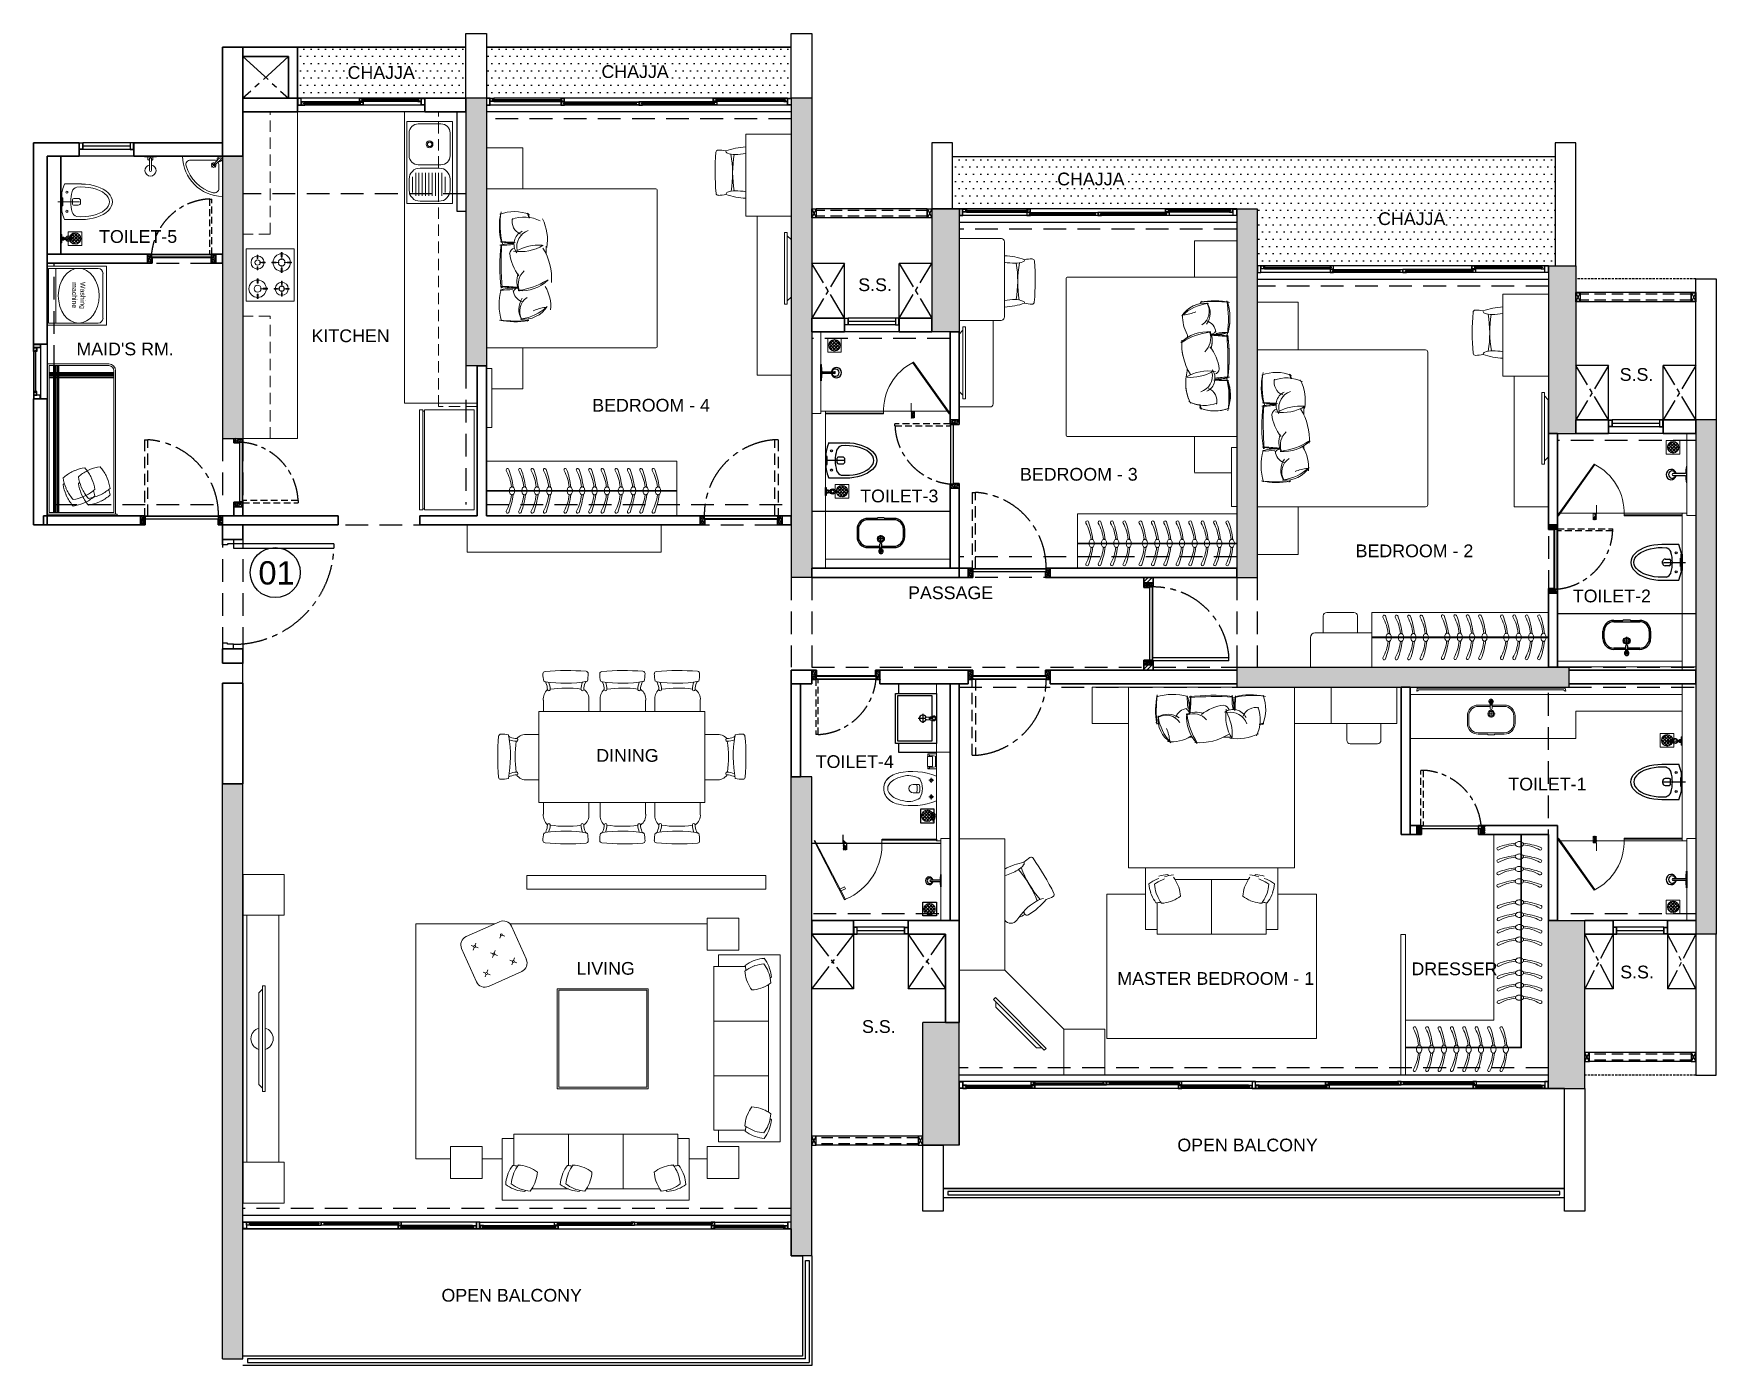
# Model space of a CAD drawing. Header units: millimetres. Extents: x -23425674 to -23407184, y -1327092 to -1312459.
import ezdxf
from ezdxf.enums import TextEntityAlignment as Align

# ---------------------------------------------------------------- set-up
doc = ezdxf.new("R2010")
doc.units = ezdxf.units.MM
doc.header["$LTSCALE"] = 1000
doc.header["$MEASUREMENT"] = 0
for name, pattern in [('CENTER', [2, 1.25, -0.25, 0.25, -0.25]), ('CENTER2', [1.125, 0.75, -0.125, 0.125, -0.125]), ('DASHED', [0.75, 0.5, -0.25]), ('DASHED2', [0.375, 0.25, -0.125]), ('DOT', [0.25, 0, -0.25]), ('HIDDEN', [0.375, 0.25, -0.125]), ('HIDDEN2', [4.7625, 3.175, -1.5875])]:
    doc.linetypes.add(name, pattern=pattern)
doc.layers.get('Defpoints').update_dxf_attribs({"color": 136})
for name, color, linetype, lineweight in [('A-_WALL----_E-_', 7, 'Continuous', 35), ('FUN', 25, 'Continuous', 9), ('FURN', 53, 'Continuous', 9), ('Furniture', 8, 'Continuous', 9), ('wall', 7, 'Continuous', 35)]:
    doc.layers.add(name, color=color, linetype=linetype, lineweight=lineweight)
for name, color, linetype in [('BEAM1', 253, 'DASHED'), ('ca', 2, 'Continuous'), ('CHAJJA', 252, 'Continuous'), ('door', 8, 'Continuous'), ('DROP', 1, 'Continuous'), ('E_P__RAILING', 8, 'Continuous'), ('ELE', 1, 'Continuous'), ('EP_LINE', 1, 'Continuous'), ('FINS', 7, 'Continuous'), ('HATCH', 8, 'Continuous'), ('LOUVRES', 8, 'Continuous'), ('PARAPET WALL', 7, 'Continuous'), ('SLABLINE', 1, 'Continuous'), ('SPA- CHAJA', 252, 'HIDDEN'), ('SPA-BEAM-H', 3, 'HIDDEN2'), ('stair', 5, 'Continuous'), ('text', 7, 'Continuous'), ('TEXT_ROOM_NAME', 7, 'Continuous'), ('typical - Column', 7, 'Continuous'), ('typical - Column_hatch', 8, 'Continuous'), ('VOID', 8, 'CENTER2'), ('WINDOW', 8, 'Continuous')]:
    doc.layers.add(name, color=color, linetype=linetype)
doc.styles.add('ARIAL', font='arial.ttf')
doc.styles.add('STYLE1', font='arial.ttf')
pattern_1 = [(45, (-1786248.97, -2967328.6), (-8.838834765, 8.838834765), [12.5, -12.5]), (135, (-1786248.97, -2967328.6), (-8.838834765, -8.838834765), [12.5, -12.5])]

msp = doc.modelspace()

# ---------------------------------------------------------------- texts
at = {"layer": 'FURN', "color": 252, "linetype": 'Continuous', "lineweight": -3, "style": 'ARIAL'}
for s, p in [('machine', (-23425252, -1315189, 0)), ('Washing', (-23425161, -1315188, 0))]:
    msp.add_text(s, height=54.5, rotation=270, dxfattribs=at).set_placement(p)
at = {"layer": 'text', "ltscale": 0.5, "style": 'STYLE1'}
msp.add_text('01', height=256, dxfattribs=at).set_placement((-23423005, -1318512, 0), align=Align.CENTER)
at = {"layer": 'TEXT_ROOM_NAME', "extrusion": (5.33688e-08, -4.74017e-09, 1), "style": 'ARIAL'}
for s, p in [('CHAJJA', (-23419065, -1312946, -1)), ('CHAJJA', (-23421855, -1312956, -1)), ('CHAJJA', (-23414057, -1314126, -1)), ('CHAJJA', (-23410531, -1314562, -1)), ('TOILET-5', (-23424526, -1314758, -1)), ('S.S.', (-23416428, -1315288, -1)), ('KITCHEN', (-23422191, -1315849, -1)), ("MAID'S RM.", (-23424669, -1315994, -1)), ('S.S.', (-23408061, -1316274, -1)), ('BEDROOM - 4', (-23418889, -1316612, -1)), ('BEDROOM - 3', (-23414189, -1317371, -1)), ('TOILET-3', (-23416162, -1317609, -1)), ('BEDROOM - 2', (-23410501, -1318212, -1)), ('PASSAGE', (-23415598, -1318673, -1)), ('TOILET-2', (-23408332, -1318708, -1)), ('DINING ', (-23419122, -1320460, -1)), ('TOILET-4', (-23416651, -1320528, -1)), ('TOILET-1', (-23409040, -1320775, -1)), (' LIVING', (-23419416, -1322800, -1)), ('MASTER BEDROOM - 1', (-23412685, -1322911, -1)), ('DRESSER', (-23410061, -1322805, -1)), ('S.S.', (-23408055, -1322840, -1)), ('S.S.', (-23416387, -1323439, -1)), ('OPEN BALCONY', (-23412335, -1324741, -1)), ('OPEN BALCONY', (-23420421, -1326392, -1))]:
    msp.add_text(s, height=140, dxfattribs=at).set_placement(p, align=Align.CENTER)

# ---------------------------------------------------------------- blocks, each defined once
blk = doc.blocks.new('HBA-HANGER')
at = {"layer": 'Furniture', "linetype": 'ByBlock', "lineweight": 0, "ltscale": 3}
for points in [[(-41.9496, 43.4272, 0.0579524), (-248.539, -6.68425, 1.08017), (-234.963, -36.2244, -0.102886), (-45.5965, 22.9304, -0.821198)], [(41.9496, 43.4272, -0.0579524), (248.539, -6.68425, -1.08017), (234.963, -36.2244, 0.102886), (45.5965, 22.9304, 0.821198)]]:
    blk.add_lwpolyline(points, format="xyb", dxfattribs=at)
blk.add_lwpolyline([(-46.9451, 30.1133, 0.144333), (-43.7782, 19.371, 0.107177), (-33.1952, 8.81999, 0.0778182), (-18.7283, 2.44564, 0.0650165), (0, 0, 0.0650165), (18.7283, 2.44564, 0.0778182), (33.1952, 8.81999, 0.107177), (43.7782, 19.371, 0.144333), (46.9451, 30.1133, 0.144333), (43.7782, 40.8557, 0.107177), (33.1952, 51.4067, 0.0778182), (18.7283, 57.781, 0.0650165), (0, 60.2267, 0.0650165), (-18.7283, 57.781, 0.0778182), (-33.1952, 51.4067, 0.107177), (-43.7782, 40.8557, 0.144333)], format="xyb", close=True, dxfattribs=at)
blk = doc.blocks.new('40x75 frame')
for points in [[(0, 0), (40, 0), (40, 75), (0, 75)], [(2, 2), (38, 2), (38, 73), (2, 73)]]:
    blk.add_lwpolyline(points, close=True)
blk = doc.blocks.new('40x35 frame')
blk.add_lwpolyline([(40, 35), (0, 35), (0, 0), (40, 0), (40, 14), (30, 14), (30, 21), (40, 21), (40, 35), (0, 35)])
blk.add_lwpolyline([(2, 31), (2, 4, 0.414214), (4, 2), (36, 2, 0.414214), (38, 4), (38, 12), (28, 12), (28, 23), (36, 23, 0.414214), (38, 25), (38, 31, 0.414214), (36, 33), (4, 33, 0.414214)], format="xyb", close=True)

# ---------------------------------------------------------------- hatches: boundary and pattern name
at = {"extrusion": (6.20937e-07, -1.06738e-07, 1)}
h = msp.add_hatch(dxfattribs=at)
h.set_pattern_fill('WOOD1', color=252, scale=25, angle=110, style=0, pattern_type=2)
h.set_pattern_definition([(213.1301, (38940.3556, 5886.435), (72.6361439818, 53.3759364082), [12.5, -112.5]), (223.4349, (38938.438, 5903.096), (-32.0428426635, -14.9417809586), [27.95085, -27.95085]), (231.5651, (38926.692, 5907.371), (-40.59328889, -38.434151319), [15.8114, -63.24555])])
h.paths.add_polyline_path([(-23424381, -1314882), (-23424423, -1314882), (-23424423, -1314982), (-23424373, -1314982), (-23424373, -1314922), (-23424381, -1314922)])
h = msp.add_hatch(dxfattribs=at)
h.set_pattern_fill('WOOD1', color=252, scale=25, angle=110, style=0, pattern_type=2)
h.set_pattern_definition([(213.1301, (38940.3255, 6586.435), (72.6361439818, 53.3759364082), [12.5, -112.5]), (223.4349, (38938.408, 6603.096), (-32.0428426635, -14.9417809586), [27.95085, -27.95085]), (231.5651, (38926.662, 6607.371), (-40.59328889, -38.434151319), [15.8114, -63.24555])])
h.paths.add_polyline_path([(-23423673, -1314882), (-23423715, -1314882), (-23423715, -1314922), (-23423717, -1314922), (-23423723, -1314922), (-23423723, -1314970), (-23423673, -1314970)])
h.paths.add_polyline_path([(-23423673, -1314970), (-23423723, -1314970), (-23423723, -1314982), (-23423685, -1314982), (-23423685, -1314982), (-23423673, -1314982)])
at = {"extrusion": (7.68461e-21, 6.20937e-07, 1)}
h = msp.add_hatch(dxfattribs=at)
h.set_pattern_fill('WOOD1', color=252, scale=25, angle=110, style=0, pattern_type=2)
h.set_pattern_definition([(213.1301, (38940.3255, 6586.435), (72.6361439818, 53.3759364082), [12.5, -112.5]), (223.4349, (38938.408, 6603.096), (-32.0428426635, -14.9417809586), [27.95085, -27.95085]), (231.5651, (38926.662, 6607.371), (-40.59328889, -38.434151319), [15.8114, -63.24555])])
h.paths.add_polyline_path([(-23415604, -1316702), (-23415604, -1316744), (-23415563, -1316744), (-23415563, -1316746), (-23415563, -1316752), (-23415516, -1316752), (-23415516, -1316702)])
h.paths.add_polyline_path([(-23415516, -1316702), (-23415516, -1316752), (-23415504, -1316752), (-23415504, -1316714), (-23415504, -1316714), (-23415504, -1316702)])
at = {"extrusion": (-1.06738e-07, -6.20937e-07, 1)}
h = msp.add_hatch(dxfattribs=at)
h.set_pattern_fill('WOOD1', color=252, scale=25, angle=110, style=0, pattern_type=2)
h.set_pattern_definition([(213.1301, (38940.3556, 5886.435), (72.6361439818, 53.3759364082), [12.5, -112.5]), (223.4349, (38938.438, 5903.096), (-32.0428426635, -14.9417809586), [27.95085, -27.95085]), (231.5651, (38926.692, 5907.371), (-40.59328889, -38.434151319), [15.8114, -63.24555])])
h.paths.add_polyline_path([(-23423374, -1316949), (-23423374, -1316907), (-23423474, -1316907), (-23423474, -1316957), (-23423414, -1316957), (-23423414, -1316949)])
at = {"extrusion": (7.68461e-21, 6.20937e-07, 1)}
h = msp.add_hatch(dxfattribs=at)
h.set_pattern_fill('WOOD1', color=252, scale=25, angle=110, style=0, pattern_type=2)
h.set_pattern_definition([(213.1301, (38940.3556, 5886.435), (72.6361439818, 53.3759364082), [12.5, -112.5]), (223.4349, (38938.438, 5903.096), (-32.0428426635, -14.9417809586), [27.95085, -27.95085]), (231.5651, (38926.692, 5907.371), (-40.59328889, -38.434151319), [15.8114, -63.24555])])
h.paths.add_polyline_path([(-23415604, -1317410), (-23415604, -1317452), (-23415504, -1317452), (-23415504, -1317402), (-23415563, -1317402), (-23415563, -1317410)])
at = {"extrusion": (-1.06738e-07, -6.20937e-07, 1)}
h = msp.add_hatch(dxfattribs=at)
h.set_pattern_fill('WOOD1', color=252, scale=25, angle=110, style=0, pattern_type=2)
h.set_pattern_definition([(213.1301, (38940.3255, 6586.435), (72.6361439818, 53.3759364082), [12.5, -112.5]), (223.4349, (38938.408, 6603.096), (-32.0428426635, -14.9417809586), [27.95085, -27.95085]), (231.5651, (38926.662, 6607.371), (-40.59328889, -38.434151319), [15.8114, -63.24555])])
h.paths.add_polyline_path([(-23423374, -1317657), (-23423374, -1317615), (-23423414, -1317615), (-23423414, -1317613), (-23423414, -1317607), (-23423462, -1317607), (-23423462, -1317657)])
h.paths.add_polyline_path([(-23423462, -1317657), (-23423462, -1317607), (-23423474, -1317607), (-23423474, -1317645), (-23423474, -1317645), (-23423474, -1317657)])
h = msp.add_hatch()
h.set_pattern_fill('WOOD1', color=252, scale=25, angle=-160, style=0, pattern_type=2)
h.set_pattern_definition([(33.1301, (-47853302.5906, 136441.5233), (-72.6361439818, -53.3759364082), [12.5, -112.5]), (43.4349, (-47853300.673, 136424.863), (32.0428426635, 14.9417809586), [27.95085, -27.95085]), (51.5651, (-47853288.927, 136420.5875), (40.59328889, 38.434151319), [15.8114, -63.24555])])
h.paths.add_polyline_path([(-23424449, -1317800), (-23424449, -1317799), (-23424457, -1317799), (-23424457, -1317757), (-23424487, -1317757), (-23424487, -1317757), (-23424498, -1317757), (-23424498, -1317857), (-23424449, -1317857), (-23424449, -1317803), (-23424457, -1317803), (-23424457, -1317800)])
h = msp.add_hatch()
h.set_pattern_fill('WOOD1', color=252, scale=25, angle=-160, style=0, pattern_type=2)
h.set_pattern_definition([(33.1301, (-47853302.9074, 137291.5233), (-72.6361439818, -53.3759364082), [12.5, -112.5]), (43.4349, (-47853300.99, 137274.863), (32.0428426635, 14.9417809586), [27.95085, -27.95085]), (51.5651, (-47853289.244, 137270.5875), (40.59328889, 38.434151319), [15.8114, -63.24555])])
h.paths.add_polyline_path([(-23423648, -1317857), (-23423598, -1317857), (-23423598, -1317757), (-23423610, -1317757), (-23423610, -1317757), (-23423640, -1317757), (-23423640, -1317797), (-23423642, -1317797), (-23423642, -1317797), (-23423648, -1317797)])
h = msp.add_hatch()
h.set_pattern_fill('WOOD1', color=252, scale=25, angle=-70, style=0, pattern_type=2)
h.set_pattern_definition([(123.1301, (-1416791.202, -24427822.683), (53.3759364082, -72.6361439818), [12.5, -112.5]), (133.4349, (-1416774.542, -24427820.766), (-14.9417809586, 32.0428426635), [27.95085, -27.95085]), (141.5651, (-1416770.266, -24427809.0196), (-38.434151319, 40.59328889), [15.8114, -63.24555])])
h.paths.add_polyline_path([(-23418299, -1317857), (-23418349, -1317857), (-23418349, -1317757), (-23418337, -1317757), (-23418337, -1317757), (-23418307, -1317757), (-23418307, -1317797), (-23418305, -1317797), (-23418305, -1317797), (-23418299, -1317797)])
h = msp.add_hatch()
h.set_pattern_fill('WOOD1', color=252, scale=25, angle=-70, style=0, pattern_type=2)
h.set_pattern_definition([(123.1301, (-1415941.202, -24427822.3663), (53.3759364082, -72.6361439818), [12.5, -112.5]), (133.4349, (-1415924.542, -24427820.449), (-14.9417809586, 32.0428426635), [27.95085, -27.95085]), (141.5651, (-1415920.2664, -24427808.703), (-38.434151319, 40.59328889), [15.8114, -63.24555])])
h.paths.add_polyline_path([(-23417498, -1317800), (-23417498, -1317799), (-23417491, -1317799), (-23417491, -1317757), (-23417461, -1317757), (-23417461, -1317757), (-23417449, -1317757), (-23417449, -1317857), (-23417499, -1317857), (-23417499, -1317803), (-23417491, -1317803), (-23417491, -1317800)])
at = {"extrusion": (-1.06738e-07, 6.20937e-07, 1)}
h = msp.add_hatch(dxfattribs=at)
h.set_pattern_fill('WOOD1', color=252, scale=25, angle=-70, style=0, pattern_type=2)
h.set_pattern_definition([(33.1301, (-23409612.1725, -1323460.4444), (-72.636144, -53.3759364), [12.5, -112.5]), (43.4349, (-23409610.255, -1323477.105), (32.042843, 14.94178), [27.95085, -27.95085]), (51.5651, (-23409598.509, -1323481.38), (40.593289, 38.434151), [15.8114, -63.24555])])
h.paths.add_polyline_path([(-23408929, -1317856), (-23408929, -1317898), (-23408969, -1317898), (-23408969, -1317900), (-23408969, -1317906), (-23409017, -1317906), (-23409017, -1317856)])
h.paths.add_polyline_path([(-23409017, -1317856), (-23409017, -1317906), (-23409029, -1317906), (-23409029, -1317868), (-23409029, -1317868), (-23409029, -1317856)])
h = msp.add_hatch()
h.set_pattern_fill('WOOD1', color=252, scale=25, angle=-160, style=0, pattern_type=2)
h.set_pattern_definition([(33.1301, (-47844207.743, 135863.9115), (-72.6361439818, -53.3759364082), [12.5, -112.5]), (43.4349, (-47844205.825, 135847.251), (32.0428426635, 14.9417809586), [27.95085, -27.95085]), (51.5651, (-47844194.079, 135842.976), (40.59328889, 38.434151319), [15.8114, -63.24555])])
h.paths.add_polyline_path([(-23415355, -1318378), (-23415355, -1318377), (-23415362, -1318377), (-23415362, -1318334), (-23415392, -1318334), (-23415392, -1318334), (-23415404, -1318334), (-23415404, -1318434), (-23415354, -1318434), (-23415354, -1318381), (-23415362, -1318381), (-23415362, -1318378)])
h = msp.add_hatch()
h.set_pattern_fill('WOOD1', color=252, scale=25, angle=-160, style=0, pattern_type=2)
h.set_pattern_definition([(33.1301, (-47844208.0597, 136713.9114), (-72.6361439818, -53.3759364082), [12.5, -112.5]), (43.4349, (-47844206.142, 136697.251), (32.0428426635, 14.9417809586), [27.95085, -27.95085]), (51.5651, (-47844194.396, 136692.976), (40.59328889, 38.434151319), [15.8114, -63.24555])])
h.paths.add_polyline_path([(-23414554, -1318434), (-23414504, -1318434), (-23414504, -1318334), (-23414516, -1318334), (-23414516, -1318334), (-23414546, -1318334), (-23414546, -1318375), (-23414548, -1318375), (-23414548, -1318375), (-23414554, -1318375)])
h = msp.add_hatch()
h.set_pattern_fill('WOOD1', color=252, scale=25, angle=-70, style=0, pattern_type=2)
h.set_pattern_definition([(146.8699, (38383.857, 1880.737), (72.6361439818, -53.3759364082), [12.5, -112.5]), (136.5651, (38381.94, 1864.076), (-32.0428426635, 14.9417809586), [27.95085, -27.95085]), (128.4349, (38370.193, 1859.801), (-40.59328889, 38.434151319), [15.8114, -63.24555])])
h.paths.add_polyline_path([(-23413474, -1318545), (-23413474, -1318495), (-23413374, -1318495), (-23413374, -1318507), (-23413374, -1318507), (-23413374, -1318537), (-23413414, -1318537), (-23413414, -1318539), (-23413414, -1318539), (-23413414, -1318545)])
h = msp.add_hatch(dxfattribs=at)
h.set_pattern_fill('WOOD1', color=252, scale=25, angle=-70, style=0, pattern_type=2)
h.set_pattern_definition([(33.1301, (-23409612.2025, -1322760.4444), (-72.636144, -53.3759364), [12.5, -112.5]), (43.4349, (-23409610.285, -1322777.105), (32.042843, 14.94178), [27.95085, -27.95085]), (51.5651, (-23409598.539, -1322781.38), (40.593289, 38.434151), [15.8114, -63.24555])])
h.paths.add_polyline_path([(-23408929, -1318564), (-23408929, -1318606), (-23409029, -1318606), (-23409029, -1318556), (-23408969, -1318556), (-23408969, -1318564)])
at = {"extrusion": (-6.20937e-07, 1.06738e-07, 1)}
h = msp.add_hatch(dxfattribs=at)
h.set_pattern_fill('WOOD1', color=252, scale=25, angle=110, style=0, pattern_type=2)
h.set_pattern_definition([(213.1301, (38940.3255, 6586.435), (72.6361439818, 53.3759364082), [12.5, -112.5]), (223.4349, (38938.408, 6603.096), (-32.0428426635, -14.9417809586), [27.95085, -27.95085]), (231.5651, (38926.662, 6607.371), (-40.59328889, -38.434151319), [15.8114, -63.24555])])
h.paths.add_polyline_path([(-23417123, -1319554), (-23417081, -1319554), (-23417081, -1319514), (-23417079, -1319514), (-23417073, -1319514), (-23417073, -1319466), (-23417123, -1319466)])
h.paths.add_polyline_path([(-23417123, -1319466), (-23417073, -1319466), (-23417073, -1319454), (-23417111, -1319454), (-23417111, -1319454), (-23417123, -1319454)])
h = msp.add_hatch(dxfattribs=at)
h.set_pattern_fill('WOOD1', color=252, scale=25, angle=110, style=0, pattern_type=2)
h.set_pattern_definition([(213.1301, (38940.3556, 5886.435), (72.6361439818, 53.3759364082), [12.5, -112.5]), (223.4349, (38938.438, 5903.096), (-32.0428426635, -14.9417809586), [27.95085, -27.95085]), (231.5651, (38926.692, 5907.371), (-40.59328889, -38.434151319), [15.8114, -63.24555])])
h.paths.add_polyline_path([(-23416415, -1319554), (-23416373, -1319554), (-23416373, -1319454), (-23416423, -1319454), (-23416423, -1319514), (-23416415, -1319514)])
at = {"extrusion": (7.66482e-21, -6.20937e-07, 1)}
h = msp.add_hatch(dxfattribs=at)
h.set_pattern_fill('WOOD1', color=252, scale=25, angle=-70, style=0, pattern_type=2)
h.set_pattern_definition([(123.1301, (-1415941.202, -24427822.3663), (53.3759364082, -72.6361439818), [12.5, -112.5]), (133.4349, (-1415924.542, -24427820.449), (-14.9417809586, 32.0428426635), [27.95085, -27.95085]), (141.5651, (-1415920.2664, -24427808.703), (-38.434151319, 40.59328889), [15.8114, -63.24555])])
h.paths.add_polyline_path([(-23415355, -1319511), (-23415355, -1319512), (-23415362, -1319512), (-23415362, -1319554), (-23415392, -1319554), (-23415392, -1319554), (-23415404, -1319554), (-23415404, -1319454), (-23415354, -1319454), (-23415354, -1319508), (-23415362, -1319508), (-23415362, -1319511)])
h = msp.add_hatch(dxfattribs=at)
h.set_pattern_fill('WOOD1', color=252, scale=25, angle=-70, style=0, pattern_type=2)
h.set_pattern_definition([(123.1301, (-1416791.202, -24427822.683), (53.3759364082, -72.6361439818), [12.5, -112.5]), (133.4349, (-1416774.542, -24427820.766), (-14.9417809586, 32.0428426635), [27.95085, -27.95085]), (141.5651, (-1416770.266, -24427809.0196), (-38.434151319, 40.59328889), [15.8114, -63.24555])])
h.paths.add_polyline_path([(-23414554, -1319454), (-23414504, -1319454), (-23414504, -1319554), (-23414516, -1319554), (-23414516, -1319554), (-23414546, -1319554), (-23414546, -1319514), (-23414548, -1319514), (-23414548, -1319513), (-23414554, -1319513)])
h = msp.add_hatch()
h.set_pattern_fill('WOOD1', color=252, scale=25, angle=-70, style=0, pattern_type=2)
h.set_pattern_definition([(146.8699, (38383.54, 1030.737), (72.6361439818, -53.3759364082), [12.5, -112.5]), (136.5651, (38381.623, 1014.076), (-32.0428426635, 14.9417809586), [27.95085, -27.95085]), (128.4349, (38369.8764, 1009.801), (-40.59328889, 38.434151319), [15.8114, -63.24555])])
h.paths.add_polyline_path([(-23413417, -1319346), (-23413416, -1319346), (-23413416, -1319353), (-23413374, -1319353), (-23413374, -1319383), (-23413374, -1319383), (-23413374, -1319395), (-23413474, -1319395), (-23413474, -1319345), (-23413420, -1319345), (-23413420, -1319353), (-23413417, -1319353)])
at = {"extrusion": (-6.20937e-07, -1.06738e-07, 1)}
h = msp.add_hatch(dxfattribs=at)
h.set_pattern_fill('WOOD1', color=252, scale=25, angle=20, style=0, pattern_type=2)
h.set_pattern_definition([(123.1301, (-23404868.9064, -1321843.0386), (53.3759364, -72.636144), [12.5, -112.5]), (133.4349, (-23404852.246, -1321841.121), (-14.94178, 32.042843), [27.95085, -27.95085]), (141.5651, (-23404847.9706, -1321829.375), (-38.434151, 40.593289), [15.8114, -63.24555])])
h.paths.add_polyline_path([(-23410474, -1321160), (-23410432, -1321160), (-23410432, -1321200), (-23410430, -1321200), (-23410424, -1321200), (-23410424, -1321248), (-23410474, -1321248)])
h.paths.add_polyline_path([(-23410474, -1321248), (-23410424, -1321248), (-23410424, -1321260), (-23410462, -1321260), (-23410462, -1321260), (-23410474, -1321260)])
h = msp.add_hatch(dxfattribs=at)
h.set_pattern_fill('WOOD1', color=252, scale=25, angle=20, style=0, pattern_type=2)
h.set_pattern_definition([(123.1301, (-23405568.9064, -1321843.0687), (53.3759364, -72.636144), [12.5, -112.5]), (133.4349, (-23405552.246, -1321841.151), (-14.94178, 32.042843), [27.95085, -27.95085]), (141.5651, (-23405547.9706, -1321829.405), (-38.434151, 40.593289), [15.8114, -63.24555])])
h.paths.add_polyline_path([(-23409766, -1321160), (-23409724, -1321160), (-23409724, -1321260), (-23409774, -1321260), (-23409774, -1321200), (-23409766, -1321200)])
at = {"layer": 'FUN', "ltscale": 0.5}
h = msp.add_hatch(dxfattribs=at)
h.set_pattern_fill('SQUARE', color=1, scale=100, angle=-45)
h.set_pattern_definition([(315, (-26393528.746, 509895.243), (8.838834765, 8.838834765), [12.5, -12.5]), (45, (-26393528.746, 509895.243), (-8.838834765, 8.838834765), [12.5, -12.5])])
edge = h.paths.add_edge_path()
edge.add_arc((-23425219, -1314711), 63, -45, 315)
h = msp.add_hatch(dxfattribs=at)
h.set_pattern_fill('SQUARE', color=1, scale=100, angle=45)
h.set_pattern_definition(pattern_1)
edge = h.paths.add_edge_path()
edge.add_arc((-23416874, -1315884), 63, -135, 225, ccw=False)
h = msp.add_hatch(dxfattribs=at)
h.set_pattern_fill('SQUARE', color=1, scale=100, angle=-45)
h.set_pattern_definition([(315, (-26375969.02, 507601.846), (8.838834765, 8.838834765), [12.5, -12.5]), (45, (-26375969.02, 507601.846), (-8.838834765, 8.838834765), [12.5, -12.5])])
edge = h.paths.add_edge_path()
edge.add_arc((-23407659, -1317004), 63, -45, 315)
h = msp.add_hatch(dxfattribs=at)
h.set_pattern_fill('SQUARE', color=1, scale=100, angle=135)
h.set_pattern_definition([(135, (-20448481.212, -3142093.001), (-8.838834765, -8.838834765), [12.5, -12.5]), (225, (-20448481.212, -3142093.001), (8.838834765, -8.838834765), [12.5, -12.5])])
edge = h.paths.add_edge_path()
edge.add_arc((-23416791, -1317487), 63, 135, 495)
h = msp.add_hatch(dxfattribs=at)
h.set_pattern_fill('SQUARE', color=1, scale=100, angle=-45)
h.set_pattern_definition([(315, (-26376035.575, 504382.253), (8.838834765, 8.838834765), [12.5, -12.5]), (45, (-26376035.575, 504382.253), (-8.838834765, 8.838834765), [12.5, -12.5])])
edge = h.paths.add_edge_path()
edge.add_arc((-23407725, -1320224), 63, -45, 315)
h = msp.add_hatch(dxfattribs=at)
h.set_pattern_fill('SQUARE', color=1, scale=100, angle=225)
h.set_pattern_definition([(225, (-21591247.795, 1647256.022), (8.838834765, -8.838834765), [12.5, -12.5]), (315, (-21591247.795, 1647256.022), (8.838834765, 8.838834765), [12.5, -12.5])])
edge = h.paths.add_edge_path()
edge.add_arc((-23415854, -1321054), 63, 225, 585)
h = msp.add_hatch(dxfattribs=at)
h.set_pattern_fill('SQUARE', color=1, scale=100, angle=45)
h.set_pattern_definition(pattern_1)
edge = h.paths.add_edge_path()
edge.add_arc((-23415829, -1322079), 63, 135, 495, ccw=False)
h = msp.add_hatch(dxfattribs=at)
h.set_pattern_fill('SQUARE', color=1, scale=100, angle=45)
h.set_pattern_definition(pattern_1)
edge = h.paths.add_edge_path()
edge.add_arc((-23407659, -1322054), 63, 45, 405, ccw=False)
at = {"layer": 'SPA- CHAJA'}
h = msp.add_hatch(dxfattribs=at)
h.set_pattern_fill('DOTS', color=256, scale=50)
h.set_pattern_definition([(0, (-26809476.09, -1013225.56), (39.6875, 79.375), [0, -79.375])])
h.paths.add_polyline_path([(-23420699, -1313169), (-23417349, -1313169), (-23417349, -1312609), (-23420699, -1312609)])
h.paths.add_polyline_path([(-23422774, -1312609), (-23420924, -1312609), (-23420924, -1313169), (-23422774, -1313169)])
h = msp.add_hatch(dxfattribs=at)
h.set_pattern_fill('DOTS', color=256, scale=50)
h.set_pattern_definition([(0, (-26925547.3, -1294635.51), (39.6875, 79.375), [0, -79.375])])
h.paths.add_polyline_path([(-23415579, -1313809), (-23408954, -1313809), (-23408954, -1315009), (-23409029, -1315009), (-23412229, -1315009), (-23412229, -1314384), (-23412454, -1314384), (-23415504, -1314384), (-23415504, -1314384), (-23415579, -1314384)])
at = {"layer": 'typical - Column_hatch', "extrusion": (4.99673e-08, -3.10469e-07, 1)}
h = msp.add_hatch(color=256, dxfattribs=at)
h.dxf.hatch_style = 1
h.paths.add_polyline_path([(-23420924, -1313167), (-23420924, -1316107), (-23420699, -1316107), (-23420699, -1313167)])
h = msp.add_hatch(color=256, dxfattribs=at)
h.dxf.hatch_style = 1
h.paths.add_polyline_path([(-23417124, -1313167), (-23417349, -1313167), (-23417349, -1318434), (-23417124, -1318434)])
at = {"layer": 'typical - Column_hatch'}
h = msp.add_hatch(color=256, dxfattribs=at)
h.dxf.hatch_style = 1
h.paths.add_polyline_path([(-23423599, -1316907), (-23423374, -1316907), (-23423374, -1313807), (-23423599, -1313807)])
at = {"layer": 'typical - Column_hatch', "extrusion": (4.99673e-08, -3.10469e-07, 1)}
h = msp.add_hatch(color=256, dxfattribs=at)
h.dxf.hatch_style = 1
h.paths.add_polyline_path([(-23415804, -1314385), (-23415804, -1315735), (-23415504, -1315735), (-23415504, -1314385)])
h = msp.add_hatch(color=256, dxfattribs=at)
h.dxf.hatch_style = 1
h.paths.add_polyline_path([(-23412454, -1318436), (-23412454, -1314386), (-23412229, -1314386), (-23412229, -1318436)])
h = msp.add_hatch(color=256, dxfattribs=at)
h.dxf.hatch_style = 1
h.paths.add_polyline_path([(-23408729, -1316854), (-23409029, -1316854), (-23409029, -1315007), (-23408729, -1315007)])
h = msp.add_hatch(color=256, dxfattribs=at)
h.dxf.hatch_style = 1
h.paths.add_polyline_path([(-23407184, -1322354), (-23407409, -1322354), (-23407409, -1316704), (-23407184, -1316704)])
at = {"layer": 'typical - Column_hatch'}
h = msp.add_hatch(color=256, dxfattribs=at)
h.dxf.hatch_style = 1
h.paths.add_polyline_path([(-23412454, -1319419), (-23408804, -1319419), (-23408804, -1319639), (-23412454, -1319639)])
at = {"layer": 'typical - Column_hatch', "extrusion": (4.99673e-08, -3.10469e-07, 1)}
h = msp.add_hatch(color=256, dxfattribs=at)
h.dxf.hatch_style = 1
h.paths.add_polyline_path([(-23423374, -1327022), (-23423599, -1327022), (-23423599, -1320702), (-23423374, -1320702)])
h = msp.add_hatch(color=256, dxfattribs=at)
h.dxf.hatch_style = 1
h.paths.add_polyline_path([(-23417124, -1325892), (-23417349, -1325892), (-23417349, -1320622), (-23417124, -1320622)])
at = {"layer": 'typical - Column_hatch'}
h = msp.add_hatch(color=256, dxfattribs=at)
h.dxf.hatch_style = 1
h.paths.add_polyline_path([(-23408629, -1322204), (-23409029, -1322204), (-23409029, -1324049), (-23408629, -1324049)])
h = msp.add_hatch(color=256, dxfattribs=at)
h.dxf.hatch_style = 1
h.paths.add_polyline_path([(-23415904, -1324674), (-23415504, -1324674), (-23415504, -1323324), (-23415904, -1323324)])

# ---------------------------------------------------------------- linework, layer by layer
at = {"extrusion": (5.33688e-08, -4.74017e-09, 1)}
for p, q in [((-23424614, -1313657, 0), (-23425135, -1313657, 0)), ((-23424574, -1313807, 0), (-23425174, -1313807, 0)), ((-23424614, -1313732, 0), (-23425135, -1313732, 0)), ((-23416164, -1315734, 0), (-23416764, -1315734, 0)), ((-23416204, -1315584, 0), (-23416724, -1315584, 0)), ((-23416204, -1315659, 0), (-23416724, -1315659, 0)), ((-23407769, -1316854, 0), (-23408369, -1316854, 0)), ((-23407809, -1316704, 0), (-23408329, -1316704, 0)), ((-23407809, -1316779, 0), (-23408329, -1316779, 0)), ((-23416064, -1322204, 0), (-23416664, -1322204, 0)), ((-23407719, -1322204, 0), (-23408319, -1322204, 0)), ((-23416104, -1322279, 0), (-23416624, -1322279, 0)), ((-23416104, -1322354, 0), (-23416624, -1322354, 0)), ((-23407759, -1322279, 0), (-23408279, -1322279, 0)), ((-23407759, -1322354, 0), (-23408279, -1322354, 0))]:
    msp.add_line(p, q, dxfattribs=at)
at = {"extrusion": (5.33688e-08, -3.10469e-07, 1), "elevation": -1}
for points in [[(-23422774, -1313244), (-23422734, -1313244), (-23422734, -1313169), (-23422774, -1313169)], [(-23422772, -1313242), (-23422736, -1313242), (-23422736, -1313171), (-23422772, -1313171)], [(-23421374, -1313244), (-23421414, -1313244), (-23421414, -1313169), (-23421374, -1313169)], [(-23421376, -1313242), (-23421412, -1313242), (-23421412, -1313171), (-23421376, -1313171)]]:
    msp.add_lwpolyline(points, close=True, dxfattribs=at)
for points in [[(-23422054, -1313204), (-23422094, -1313204), (-23422094, -1313169), (-23422054, -1313169), (-23422054, -1313184), (-23422064, -1313184), (-23422064, -1313190), (-23422054, -1313190), (-23422054, -1313204), (-23422094, -1313204)], [(-23421454, -1313204), (-23421414, -1313204), (-23421414, -1313169), (-23421454, -1313169), (-23421454, -1313184), (-23421444, -1313184), (-23421444, -1313190), (-23421454, -1313190), (-23421454, -1313204), (-23421414, -1313204)], [(-23422694, -1313209), (-23422734, -1313209), (-23422734, -1313244), (-23422694, -1313244), (-23422694, -1313230), (-23422704, -1313230), (-23422704, -1313224), (-23422694, -1313224), (-23422694, -1313209), (-23422734, -1313209)], [(-23422094, -1313209), (-23422054, -1313209), (-23422054, -1313244), (-23422094, -1313244), (-23422094, -1313230), (-23422084, -1313230), (-23422084, -1313224), (-23422094, -1313224), (-23422094, -1313209), (-23422054, -1313209)]]:
    msp.add_lwpolyline(points, dxfattribs=at)
for points in [[(-23422092, -1313200), (-23422092, -1313173, -0.414214), (-23422090, -1313171), (-23422058, -1313171, -0.414214), (-23422056, -1313173), (-23422056, -1313182), (-23422066, -1313182), (-23422066, -1313192), (-23422058, -1313192, -0.414214), (-23422056, -1313194), (-23422056, -1313200, -0.414214), (-23422058, -1313202), (-23422090, -1313202, -0.414214)], [(-23421416, -1313200), (-23421416, -1313173, 0.414214), (-23421418, -1313171), (-23421450, -1313171, 0.414214), (-23421452, -1313173), (-23421452, -1313182), (-23421442, -1313182), (-23421442, -1313192), (-23421450, -1313192, 0.414214), (-23421452, -1313194), (-23421452, -1313200, 0.414214), (-23421450, -1313202), (-23421418, -1313202, 0.414214)], [(-23422732, -1313213), (-23422732, -1313240, 0.414214), (-23422730, -1313242), (-23422698, -1313242, 0.414214), (-23422696, -1313240), (-23422696, -1313232), (-23422706, -1313232), (-23422706, -1313222), (-23422698, -1313222, 0.414214), (-23422696, -1313220), (-23422696, -1313213, 0.414214), (-23422698, -1313211), (-23422730, -1313211, 0.414214)], [(-23422056, -1313213), (-23422056, -1313240, -0.414214), (-23422058, -1313242), (-23422090, -1313242, -0.414214), (-23422092, -1313240), (-23422092, -1313232), (-23422082, -1313232), (-23422082, -1313222), (-23422090, -1313222, -0.414214), (-23422092, -1313220), (-23422092, -1313213, -0.414214), (-23422090, -1313211), (-23422058, -1313211, -0.414214)]]:
    msp.add_lwpolyline(points, format="xyb", close=True, dxfattribs=at)
at = {"extrusion": (5.33688e-08, -4.74017e-09, 1), "elevation": -1}
for points in [[(-23420699, -1313244), (-23420659, -1313244), (-23420659, -1313169), (-23420699, -1313169)], [(-23420697, -1313242), (-23420661, -1313242), (-23420661, -1313171), (-23420697, -1313171)], [(-23417349, -1313244), (-23417389, -1313244), (-23417389, -1313169), (-23417349, -1313169)], [(-23417351, -1313242), (-23417387, -1313242), (-23417387, -1313171), (-23417351, -1313171)], [(-23425172, -1313730), (-23425172, -1313659), (-23425136, -1313659), (-23425136, -1313730)], [(-23424576, -1313730), (-23424576, -1313659), (-23424612, -1313659), (-23424612, -1313730)], [(-23416762, -1315657), (-23416762, -1315586), (-23416726, -1315586), (-23416726, -1315657)], [(-23416166, -1315657), (-23416166, -1315586), (-23416202, -1315586), (-23416202, -1315657)], [(-23408367, -1316777), (-23408367, -1316706), (-23408331, -1316706), (-23408331, -1316777)], [(-23407771, -1316777), (-23407771, -1316706), (-23407807, -1316706), (-23407807, -1316777)], [(-23416662, -1322281), (-23416662, -1322352), (-23416626, -1322352), (-23416626, -1322281)], [(-23416066, -1322281), (-23416066, -1322352), (-23416102, -1322352), (-23416102, -1322281)], [(-23408317, -1322281), (-23408317, -1322352), (-23408281, -1322352), (-23408281, -1322281)], [(-23407721, -1322281), (-23407721, -1322352), (-23407757, -1322352), (-23407757, -1322281)], [(-23415504, -1323974), (-23415464, -1323974), (-23415464, -1324049), (-23415504, -1324049)], [(-23415502, -1323976), (-23415466, -1323976), (-23415466, -1324047), (-23415502, -1324047)], [(-23412246, -1323974), (-23412286, -1323974), (-23412286, -1324049), (-23412246, -1324049)], [(-23412248, -1323976), (-23412284, -1323976), (-23412284, -1324047), (-23412248, -1324047)], [(-23409029, -1323974), (-23409069, -1323974), (-23409069, -1324049), (-23409029, -1324049)], [(-23409031, -1323976), (-23409067, -1323976), (-23409067, -1324047), (-23409031, -1324047)], [(-23423374, -1325517), (-23423334, -1325517), (-23423334, -1325592), (-23423374, -1325592)], [(-23423372, -1325519), (-23423336, -1325519), (-23423336, -1325590), (-23423372, -1325590)], [(-23420771, -1325517), (-23420811, -1325517), (-23420811, -1325592), (-23420771, -1325592)], [(-23420773, -1325519), (-23420809, -1325519), (-23420809, -1325590), (-23420773, -1325590)], [(-23417349, -1325517), (-23417389, -1325517), (-23417389, -1325592), (-23417349, -1325592)], [(-23417349, -1325517), (-23417389, -1325517), (-23417389, -1325592), (-23417349, -1325592)], [(-23417351, -1325519), (-23417387, -1325519), (-23417387, -1325590), (-23417351, -1325590)], [(-23417351, -1325519), (-23417387, -1325519), (-23417387, -1325590), (-23417351, -1325590)]]:
    msp.add_lwpolyline(points, close=True, dxfattribs=at)
for points in [[(-23420619, -1313204), (-23420659, -1313204), (-23420659, -1313169), (-23420619, -1313169), (-23420619, -1313184), (-23420629, -1313184), (-23420629, -1313190), (-23420619, -1313190), (-23420619, -1313204), (-23420659, -1313204)], [(-23419881, -1313204), (-23419841, -1313204), (-23419841, -1313169), (-23419881, -1313169), (-23419881, -1313184), (-23419871, -1313184), (-23419871, -1313190), (-23419881, -1313190), (-23419881, -1313204), (-23419841, -1313204)], [(-23418166, -1313204), (-23418206, -1313204), (-23418206, -1313169), (-23418166, -1313169), (-23418166, -1313184), (-23418176, -1313184), (-23418176, -1313190), (-23418166, -1313190), (-23418166, -1313204), (-23418206, -1313204)], [(-23417429, -1313204), (-23417389, -1313204), (-23417389, -1313169), (-23417429, -1313169), (-23417429, -1313184), (-23417419, -1313184), (-23417419, -1313190), (-23417429, -1313190), (-23417429, -1313204), (-23417389, -1313204)], [(-23419841, -1313209), (-23419881, -1313209), (-23419881, -1313244), (-23419841, -1313244), (-23419841, -1313230), (-23419851, -1313230), (-23419851, -1313224), (-23419841, -1313224), (-23419841, -1313209), (-23419881, -1313209)], [(-23419063, -1313209), (-23419023, -1313209), (-23419023, -1313244), (-23419063, -1313244), (-23419063, -1313230), (-23419053, -1313230), (-23419053, -1313224), (-23419063, -1313224), (-23419063, -1313209), (-23419023, -1313209)], [(-23418983, -1313209), (-23419023, -1313209), (-23419023, -1313244), (-23418983, -1313244), (-23418983, -1313230), (-23418994, -1313230), (-23418994, -1313224), (-23418983, -1313224), (-23418983, -1313209), (-23419023, -1313209)], [(-23418206, -1313209), (-23418166, -1313209), (-23418166, -1313244), (-23418206, -1313244), (-23418206, -1313230), (-23418196, -1313230), (-23418196, -1313224), (-23418206, -1313224), (-23418206, -1313209), (-23418166, -1313209)], [(-23425174, -1313732), (-23425174, -1313657), (-23425134, -1313657), (-23425134, -1313732), (-23425174, -1313732)], [(-23424614, -1313694), (-23425135, -1313694)], [(-23424574, -1313732), (-23424574, -1313657), (-23424614, -1313657), (-23424614, -1313732), (-23424574, -1313732)], [(-23416764, -1315659), (-23416764, -1315584), (-23416724, -1315584), (-23416724, -1315659), (-23416764, -1315659)], [(-23416204, -1315622), (-23416724, -1315622)], [(-23416164, -1315659), (-23416164, -1315584), (-23416204, -1315584), (-23416204, -1315659), (-23416164, -1315659)], [(-23408369, -1316779), (-23408369, -1316704), (-23408329, -1316704), (-23408329, -1316779), (-23408369, -1316779)], [(-23407809, -1316742), (-23408329, -1316742)], [(-23407769, -1316779), (-23407769, -1316704), (-23407809, -1316704), (-23407809, -1316779), (-23407769, -1316779)], [(-23416664, -1322279), (-23416664, -1322354), (-23416624, -1322354), (-23416624, -1322279), (-23416664, -1322279)], [(-23416104, -1322317), (-23416624, -1322317)], [(-23416064, -1322279), (-23416064, -1322354), (-23416104, -1322354), (-23416104, -1322279), (-23416064, -1322279)], [(-23408319, -1322279), (-23408319, -1322354), (-23408279, -1322354), (-23408279, -1322279), (-23408319, -1322279)], [(-23407759, -1322317), (-23408279, -1322317)], [(-23407719, -1322279), (-23407719, -1322354), (-23407759, -1322354), (-23407759, -1322279), (-23407719, -1322279)], [(-23415424, -1324014), (-23415464, -1324014), (-23415464, -1324049), (-23415424, -1324049), (-23415424, -1324035), (-23415434, -1324035), (-23415434, -1324029), (-23415424, -1324029), (-23415424, -1324014), (-23415464, -1324014)], [(-23414674, -1324009), (-23414714, -1324009), (-23414714, -1323974), (-23414674, -1323974), (-23414674, -1323989), (-23414684, -1323989), (-23414684, -1323995), (-23414674, -1323995), (-23414674, -1324009), (-23414714, -1324009)], [(-23414714, -1324014), (-23414674, -1324014), (-23414674, -1324049), (-23414714, -1324049), (-23414714, -1324035), (-23414704, -1324035), (-23414704, -1324029), (-23414714, -1324029), (-23414714, -1324014), (-23414674, -1324014)], [(-23413925, -1324009), (-23413885, -1324009), (-23413885, -1323974), (-23413925, -1323974), (-23413925, -1323989), (-23413915, -1323989), (-23413915, -1323995), (-23413925, -1323995), (-23413925, -1324009), (-23413885, -1324009)], [(-23413845, -1324009), (-23413885, -1324009), (-23413885, -1323974), (-23413845, -1323974), (-23413845, -1323989), (-23413855, -1323989), (-23413855, -1323995), (-23413845, -1323995), (-23413845, -1324009), (-23413885, -1324009)], [(-23413096, -1324009), (-23413056, -1324009), (-23413056, -1323974), (-23413096, -1323974), (-23413096, -1323989), (-23413086, -1323989), (-23413086, -1323995), (-23413096, -1323995), (-23413096, -1324009), (-23413056, -1324009)], [(-23413056, -1324014), (-23413096, -1324014), (-23413096, -1324049), (-23413056, -1324049), (-23413056, -1324035), (-23413066, -1324035), (-23413066, -1324029), (-23413056, -1324029), (-23413056, -1324014), (-23413096, -1324014)], [(-23412326, -1324014), (-23412286, -1324014), (-23412286, -1324049), (-23412326, -1324049), (-23412326, -1324035), (-23412316, -1324035), (-23412316, -1324029), (-23412326, -1324029), (-23412326, -1324014), (-23412286, -1324014)], [(-23412206, -1324014), (-23412246, -1324014), (-23412246, -1324049), (-23412206, -1324049), (-23412206, -1324035), (-23412216, -1324035), (-23412216, -1324029), (-23412206, -1324029), (-23412206, -1324014), (-23412246, -1324014)], [(-23411437, -1324009), (-23411477, -1324009), (-23411477, -1323974), (-23411437, -1323974), (-23411437, -1323989), (-23411447, -1323989), (-23411447, -1323995), (-23411437, -1323995), (-23411437, -1324009), (-23411477, -1324009)], [(-23411477, -1324014), (-23411437, -1324014), (-23411437, -1324049), (-23411477, -1324049), (-23411477, -1324035), (-23411467, -1324035), (-23411467, -1324029), (-23411477, -1324029), (-23411477, -1324014), (-23411437, -1324014)], [(-23410688, -1324009), (-23410648, -1324009), (-23410648, -1323974), (-23410688, -1323974), (-23410688, -1323989), (-23410678, -1323989), (-23410678, -1323995), (-23410688, -1323995), (-23410688, -1324009), (-23410648, -1324009)], [(-23410608, -1324009), (-23410648, -1324009), (-23410648, -1323974), (-23410608, -1323974), (-23410608, -1323989), (-23410618, -1323989), (-23410618, -1323995), (-23410608, -1323995), (-23410608, -1324009), (-23410648, -1324009)], [(-23409858, -1324009), (-23409818, -1324009), (-23409818, -1323974), (-23409858, -1323974), (-23409858, -1323989), (-23409848, -1323989), (-23409848, -1323995), (-23409858, -1323995), (-23409858, -1324009), (-23409818, -1324009)], [(-23409818, -1324014), (-23409858, -1324014), (-23409858, -1324049), (-23409818, -1324049), (-23409818, -1324035), (-23409828, -1324035), (-23409828, -1324029), (-23409818, -1324029), (-23409818, -1324014), (-23409858, -1324014)], [(-23409109, -1324014), (-23409069, -1324014), (-23409069, -1324049), (-23409109, -1324049), (-23409109, -1324035), (-23409099, -1324035), (-23409099, -1324029), (-23409109, -1324029), (-23409109, -1324014), (-23409069, -1324014)], [(-23423294, -1325552), (-23423334, -1325552), (-23423334, -1325517), (-23423294, -1325517), (-23423294, -1325531), (-23423304, -1325531), (-23423304, -1325537), (-23423294, -1325537), (-23423294, -1325552), (-23423334, -1325552)], [(-23422553, -1325552), (-23422513, -1325552), (-23422513, -1325517), (-23422553, -1325517), (-23422553, -1325531), (-23422543, -1325531), (-23422543, -1325537), (-23422553, -1325537), (-23422553, -1325552), (-23422513, -1325552)], [(-23422473, -1325552), (-23422513, -1325552), (-23422513, -1325517), (-23422473, -1325517), (-23422473, -1325531), (-23422483, -1325531), (-23422483, -1325537), (-23422473, -1325537), (-23422473, -1325552), (-23422513, -1325552)], [(-23421672, -1325552), (-23421632, -1325552), (-23421632, -1325517), (-23421672, -1325517), (-23421672, -1325531), (-23421662, -1325531), (-23421662, -1325537), (-23421672, -1325537), (-23421672, -1325552), (-23421632, -1325552)], [(-23421632, -1325557), (-23421672, -1325557), (-23421672, -1325592), (-23421632, -1325592), (-23421632, -1325577), (-23421642, -1325577), (-23421642, -1325571), (-23421632, -1325571), (-23421632, -1325557), (-23421672, -1325557)], [(-23420851, -1325557), (-23420811, -1325557), (-23420811, -1325592), (-23420851, -1325592), (-23420851, -1325577), (-23420841, -1325577), (-23420841, -1325571), (-23420851, -1325571), (-23420851, -1325557), (-23420811, -1325557)], [(-23420731, -1325557), (-23420771, -1325557), (-23420771, -1325592), (-23420731, -1325592), (-23420731, -1325577), (-23420742, -1325577), (-23420742, -1325571), (-23420731, -1325571), (-23420731, -1325557), (-23420771, -1325557)], [(-23419911, -1325552), (-23419951, -1325552), (-23419951, -1325517), (-23419911, -1325517), (-23419911, -1325531), (-23419921, -1325531), (-23419921, -1325537), (-23419911, -1325537), (-23419911, -1325552), (-23419951, -1325552)], [(-23419951, -1325557), (-23419911, -1325557), (-23419911, -1325592), (-23419951, -1325592), (-23419951, -1325577), (-23419941, -1325577), (-23419941, -1325571), (-23419951, -1325571), (-23419951, -1325557), (-23419911, -1325557)], [(-23419110, -1325552), (-23419070, -1325552), (-23419070, -1325517), (-23419110, -1325517), (-23419110, -1325531), (-23419100, -1325531), (-23419100, -1325537), (-23419110, -1325537), (-23419110, -1325552), (-23419070, -1325552)], [(-23419030, -1325552), (-23419070, -1325552), (-23419070, -1325517), (-23419030, -1325517), (-23419030, -1325531), (-23419040, -1325531), (-23419040, -1325537), (-23419030, -1325537), (-23419030, -1325552), (-23419070, -1325552)], [(-23418229, -1325552), (-23418189, -1325552), (-23418189, -1325517), (-23418229, -1325517), (-23418229, -1325531), (-23418219, -1325531), (-23418219, -1325537), (-23418229, -1325537), (-23418229, -1325552), (-23418189, -1325552)], [(-23418189, -1325557), (-23418229, -1325557), (-23418229, -1325592), (-23418189, -1325592), (-23418189, -1325577), (-23418199, -1325577), (-23418199, -1325571), (-23418189, -1325571), (-23418189, -1325557), (-23418229, -1325557)], [(-23417429, -1325557), (-23417389, -1325557), (-23417389, -1325592), (-23417429, -1325592), (-23417429, -1325577), (-23417419, -1325577), (-23417419, -1325571), (-23417429, -1325571), (-23417429, -1325557), (-23417389, -1325557)], [(-23417429, -1325557), (-23417389, -1325557), (-23417389, -1325592), (-23417429, -1325592), (-23417429, -1325577), (-23417419, -1325577), (-23417419, -1325571), (-23417429, -1325571), (-23417429, -1325557), (-23417389, -1325557)]]:
    msp.add_lwpolyline(points, dxfattribs=at)
for points in [[(-23420657, -1313200), (-23420657, -1313173, -0.414214), (-23420655, -1313171), (-23420623, -1313171, -0.414214), (-23420621, -1313173), (-23420621, -1313182), (-23420631, -1313182), (-23420631, -1313192), (-23420623, -1313192, -0.414214), (-23420621, -1313194), (-23420621, -1313200, -0.414214), (-23420623, -1313202), (-23420655, -1313202, -0.414214)], [(-23419843, -1313200), (-23419843, -1313173, 0.414214), (-23419845, -1313171), (-23419877, -1313171, 0.414214), (-23419879, -1313173), (-23419879, -1313182), (-23419869, -1313182), (-23419869, -1313192), (-23419877, -1313192, 0.414214), (-23419879, -1313194), (-23419879, -1313200, 0.414214), (-23419877, -1313202), (-23419845, -1313202, 0.414214)], [(-23418204, -1313200), (-23418204, -1313173, -0.414214), (-23418202, -1313171), (-23418170, -1313171, -0.414214), (-23418168, -1313173), (-23418168, -1313182), (-23418178, -1313182), (-23418178, -1313192), (-23418170, -1313192, -0.414214), (-23418168, -1313194), (-23418168, -1313200, -0.414214), (-23418170, -1313202), (-23418202, -1313202, -0.414214)], [(-23417391, -1313200), (-23417391, -1313173, 0.414214), (-23417393, -1313171), (-23417425, -1313171, 0.414214), (-23417427, -1313173), (-23417427, -1313182), (-23417417, -1313182), (-23417417, -1313192), (-23417425, -1313192, 0.414214), (-23417427, -1313194), (-23417427, -1313200, 0.414214), (-23417425, -1313202), (-23417393, -1313202, 0.414214)], [(-23419879, -1313213), (-23419879, -1313240, 0.414214), (-23419877, -1313242), (-23419845, -1313242, 0.414214), (-23419843, -1313240), (-23419843, -1313232), (-23419853, -1313232), (-23419853, -1313222), (-23419845, -1313222, 0.414214), (-23419843, -1313220), (-23419843, -1313213, 0.414214), (-23419845, -1313211), (-23419877, -1313211, 0.414214)], [(-23419025, -1313213), (-23419025, -1313240, -0.414214), (-23419027, -1313242), (-23419059, -1313242, -0.414214), (-23419061, -1313240), (-23419061, -1313232), (-23419051, -1313232), (-23419051, -1313222), (-23419059, -1313222, -0.414214), (-23419061, -1313220), (-23419061, -1313213, -0.414214), (-23419059, -1313211), (-23419027, -1313211, -0.414214)], [(-23419021, -1313213), (-23419021, -1313240, 0.414214), (-23419019, -1313242), (-23418987, -1313242, 0.414214), (-23418985, -1313240), (-23418985, -1313232), (-23418996, -1313232), (-23418996, -1313222), (-23418987, -1313222, 0.414214), (-23418985, -1313220), (-23418985, -1313213, 0.414214), (-23418987, -1313211), (-23419019, -1313211, 0.414214)], [(-23418168, -1313213), (-23418168, -1313240, -0.414214), (-23418170, -1313242), (-23418202, -1313242, -0.414214), (-23418204, -1313240), (-23418204, -1313232), (-23418194, -1313232), (-23418194, -1313222), (-23418202, -1313222, -0.414214), (-23418204, -1313220), (-23418204, -1313213, -0.414214), (-23418202, -1313211), (-23418170, -1313211, -0.414214)], [(-23415462, -1324018), (-23415462, -1324045, 0.414214), (-23415460, -1324047), (-23415428, -1324047, 0.414214), (-23415426, -1324045), (-23415426, -1324037), (-23415436, -1324037), (-23415436, -1324027), (-23415428, -1324027, 0.414214), (-23415426, -1324025), (-23415426, -1324018, 0.414214), (-23415428, -1324016), (-23415460, -1324016, 0.414214)], [(-23414712, -1324005), (-23414712, -1323978, -0.414214), (-23414710, -1323976), (-23414678, -1323976, -0.414214), (-23414676, -1323978), (-23414676, -1323987), (-23414686, -1323987), (-23414686, -1323997), (-23414678, -1323997, -0.414214), (-23414676, -1323999), (-23414676, -1324005, -0.414214), (-23414678, -1324007), (-23414710, -1324007, -0.414214)], [(-23414676, -1324018), (-23414676, -1324045, -0.414214), (-23414678, -1324047), (-23414710, -1324047, -0.414214), (-23414712, -1324045), (-23414712, -1324037), (-23414702, -1324037), (-23414702, -1324027), (-23414710, -1324027, -0.414214), (-23414712, -1324025), (-23414712, -1324018, -0.414214), (-23414710, -1324016), (-23414678, -1324016, -0.414214)], [(-23413887, -1324005), (-23413887, -1323978, 0.414214), (-23413889, -1323976), (-23413921, -1323976, 0.414214), (-23413923, -1323978), (-23413923, -1323987), (-23413913, -1323987), (-23413913, -1323997), (-23413921, -1323997, 0.414214), (-23413923, -1323999), (-23413923, -1324005, 0.414214), (-23413921, -1324007), (-23413889, -1324007, 0.414214)], [(-23413883, -1324005), (-23413883, -1323978, -0.414214), (-23413881, -1323976), (-23413849, -1323976, -0.414214), (-23413847, -1323978), (-23413847, -1323987), (-23413857, -1323987), (-23413857, -1323997), (-23413849, -1323997, -0.414214), (-23413847, -1323999), (-23413847, -1324005, -0.414214), (-23413849, -1324007), (-23413881, -1324007, -0.414214)], [(-23413058, -1324005), (-23413058, -1323978, 0.414214), (-23413060, -1323976), (-23413092, -1323976, 0.414214), (-23413094, -1323978), (-23413094, -1323987), (-23413084, -1323987), (-23413084, -1323997), (-23413092, -1323997, 0.414214), (-23413094, -1323999), (-23413094, -1324005, 0.414214), (-23413092, -1324007), (-23413060, -1324007, 0.414214)], [(-23413094, -1324018), (-23413094, -1324045, 0.414214), (-23413092, -1324047), (-23413060, -1324047, 0.414214), (-23413058, -1324045), (-23413058, -1324037), (-23413068, -1324037), (-23413068, -1324027), (-23413060, -1324027, 0.414214), (-23413058, -1324025), (-23413058, -1324018, 0.414214), (-23413060, -1324016), (-23413092, -1324016, 0.414214)], [(-23412288, -1324018), (-23412288, -1324045, -0.414214), (-23412290, -1324047), (-23412322, -1324047, -0.414214), (-23412324, -1324045), (-23412324, -1324037), (-23412314, -1324037), (-23412314, -1324027), (-23412322, -1324027, -0.414214), (-23412324, -1324025), (-23412324, -1324018, -0.414214), (-23412322, -1324016), (-23412290, -1324016, -0.414214)], [(-23412244, -1324018), (-23412244, -1324045, 0.414214), (-23412242, -1324047), (-23412210, -1324047, 0.414214), (-23412208, -1324045), (-23412208, -1324037), (-23412218, -1324037), (-23412218, -1324027), (-23412210, -1324027, 0.414214), (-23412208, -1324025), (-23412208, -1324018, 0.414214), (-23412210, -1324016), (-23412242, -1324016, 0.414214)], [(-23411475, -1324005), (-23411475, -1323978, -0.414214), (-23411473, -1323976), (-23411441, -1323976, -0.414214), (-23411439, -1323978), (-23411439, -1323987), (-23411449, -1323987), (-23411449, -1323997), (-23411441, -1323997, -0.414214), (-23411439, -1323999), (-23411439, -1324005, -0.414214), (-23411441, -1324007), (-23411473, -1324007, -0.414214)], [(-23411439, -1324018), (-23411439, -1324045, -0.414214), (-23411441, -1324047), (-23411473, -1324047, -0.414214), (-23411475, -1324045), (-23411475, -1324037), (-23411465, -1324037), (-23411465, -1324027), (-23411473, -1324027, -0.414214), (-23411475, -1324025), (-23411475, -1324018, -0.414214), (-23411473, -1324016), (-23411441, -1324016, -0.414214)], [(-23410650, -1324005), (-23410650, -1323978, 0.414214), (-23410652, -1323976), (-23410684, -1323976, 0.414214), (-23410686, -1323978), (-23410686, -1323987), (-23410676, -1323987), (-23410676, -1323997), (-23410684, -1323997, 0.414214), (-23410686, -1323999), (-23410686, -1324005, 0.414214), (-23410684, -1324007), (-23410652, -1324007, 0.414214)], [(-23410646, -1324005), (-23410646, -1323978, -0.414214), (-23410644, -1323976), (-23410612, -1323976, -0.414214), (-23410610, -1323978), (-23410610, -1323987), (-23410620, -1323987), (-23410620, -1323997), (-23410612, -1323997, -0.414214), (-23410610, -1323999), (-23410610, -1324005, -0.414214), (-23410612, -1324007), (-23410644, -1324007, -0.414214)], [(-23409820, -1324005), (-23409820, -1323978, 0.414214), (-23409822, -1323976), (-23409854, -1323976, 0.414214), (-23409856, -1323978), (-23409856, -1323987), (-23409846, -1323987), (-23409846, -1323997), (-23409854, -1323997, 0.414214), (-23409856, -1323999), (-23409856, -1324005, 0.414214), (-23409854, -1324007), (-23409822, -1324007, 0.414214)], [(-23409856, -1324018), (-23409856, -1324045, 0.414214), (-23409854, -1324047), (-23409822, -1324047, 0.414214), (-23409820, -1324045), (-23409820, -1324037), (-23409830, -1324037), (-23409830, -1324027), (-23409822, -1324027, 0.414214), (-23409820, -1324025), (-23409820, -1324018, 0.414214), (-23409822, -1324016), (-23409854, -1324016, 0.414214)], [(-23409071, -1324018), (-23409071, -1324045, -0.414214), (-23409073, -1324047), (-23409105, -1324047, -0.414214), (-23409107, -1324045), (-23409107, -1324037), (-23409097, -1324037), (-23409097, -1324027), (-23409105, -1324027, -0.414214), (-23409107, -1324025), (-23409107, -1324018, -0.414214), (-23409105, -1324016), (-23409073, -1324016, -0.414214)], [(-23423332, -1325548), (-23423332, -1325521, -0.414214), (-23423330, -1325519), (-23423298, -1325519, -0.414214), (-23423296, -1325521), (-23423296, -1325529), (-23423306, -1325529), (-23423306, -1325539), (-23423298, -1325539, -0.414214), (-23423296, -1325541), (-23423296, -1325548, -0.414214), (-23423298, -1325550), (-23423330, -1325550, -0.414214)], [(-23422515, -1325548), (-23422515, -1325521, 0.414214), (-23422517, -1325519), (-23422549, -1325519, 0.414214), (-23422551, -1325521), (-23422551, -1325529), (-23422541, -1325529), (-23422541, -1325539), (-23422549, -1325539, 0.414214), (-23422551, -1325541), (-23422551, -1325548, 0.414214), (-23422549, -1325550), (-23422517, -1325550, 0.414214)], [(-23422511, -1325548), (-23422511, -1325521, -0.414214), (-23422509, -1325519), (-23422477, -1325519, -0.414214), (-23422475, -1325521), (-23422475, -1325529), (-23422485, -1325529), (-23422485, -1325539), (-23422477, -1325539, -0.414214), (-23422475, -1325541), (-23422475, -1325548, -0.414214), (-23422477, -1325550), (-23422509, -1325550, -0.414214)], [(-23421634, -1325548), (-23421634, -1325521, 0.414214), (-23421636, -1325519), (-23421668, -1325519, 0.414214), (-23421670, -1325521), (-23421670, -1325529), (-23421660, -1325529), (-23421660, -1325539), (-23421668, -1325539, 0.414214), (-23421670, -1325541), (-23421670, -1325548, 0.414214), (-23421668, -1325550), (-23421636, -1325550, 0.414214)], [(-23421670, -1325561), (-23421670, -1325588, 0.414214), (-23421668, -1325590), (-23421636, -1325590, 0.414214), (-23421634, -1325588), (-23421634, -1325579), (-23421644, -1325579), (-23421644, -1325569), (-23421636, -1325569, 0.414214), (-23421634, -1325567), (-23421634, -1325561, 0.414214), (-23421636, -1325559), (-23421668, -1325559, 0.414214)], [(-23420813, -1325561), (-23420813, -1325588, -0.414214), (-23420815, -1325590), (-23420847, -1325590, -0.414214), (-23420849, -1325588), (-23420849, -1325579), (-23420839, -1325579), (-23420839, -1325569), (-23420847, -1325569, -0.414214), (-23420849, -1325567), (-23420849, -1325561, -0.414214), (-23420847, -1325559), (-23420815, -1325559, -0.414214)], [(-23420769, -1325561), (-23420769, -1325588, 0.414214), (-23420767, -1325590), (-23420735, -1325590, 0.414214), (-23420733, -1325588), (-23420733, -1325579), (-23420744, -1325579), (-23420744, -1325569), (-23420735, -1325569, 0.414214), (-23420733, -1325567), (-23420733, -1325561, 0.414214), (-23420735, -1325559), (-23420767, -1325559, 0.414214)], [(-23419949, -1325548), (-23419949, -1325521, -0.414214), (-23419947, -1325519), (-23419915, -1325519, -0.414214), (-23419913, -1325521), (-23419913, -1325529), (-23419923, -1325529), (-23419923, -1325539), (-23419915, -1325539, -0.414214), (-23419913, -1325541), (-23419913, -1325548, -0.414214), (-23419915, -1325550), (-23419947, -1325550, -0.414214)], [(-23419913, -1325561), (-23419913, -1325588, -0.414214), (-23419915, -1325590), (-23419947, -1325590, -0.414214), (-23419949, -1325588), (-23419949, -1325579), (-23419939, -1325579), (-23419939, -1325569), (-23419947, -1325569, -0.414214), (-23419949, -1325567), (-23419949, -1325561, -0.414214), (-23419947, -1325559), (-23419915, -1325559, -0.414214)], [(-23419072, -1325548), (-23419072, -1325521, 0.414214), (-23419074, -1325519), (-23419106, -1325519, 0.414214), (-23419108, -1325521), (-23419108, -1325529), (-23419098, -1325529), (-23419098, -1325539), (-23419106, -1325539, 0.414214), (-23419108, -1325541), (-23419108, -1325548, 0.414214), (-23419106, -1325550), (-23419074, -1325550, 0.414214)], [(-23419068, -1325548), (-23419068, -1325521, -0.414214), (-23419066, -1325519), (-23419034, -1325519, -0.414214), (-23419032, -1325521), (-23419032, -1325529), (-23419042, -1325529), (-23419042, -1325539), (-23419034, -1325539, -0.414214), (-23419032, -1325541), (-23419032, -1325548, -0.414214), (-23419034, -1325550), (-23419066, -1325550, -0.414214)], [(-23418191, -1325548), (-23418191, -1325521, 0.414214), (-23418193, -1325519), (-23418225, -1325519, 0.414214), (-23418227, -1325521), (-23418227, -1325529), (-23418217, -1325529), (-23418217, -1325539), (-23418225, -1325539, 0.414214), (-23418227, -1325541), (-23418227, -1325548, 0.414214), (-23418225, -1325550), (-23418193, -1325550, 0.414214)], [(-23418227, -1325561), (-23418227, -1325588, 0.414214), (-23418225, -1325590), (-23418193, -1325590, 0.414214), (-23418191, -1325588), (-23418191, -1325579), (-23418201, -1325579), (-23418201, -1325569), (-23418193, -1325569, 0.414214), (-23418191, -1325567), (-23418191, -1325561, 0.414214), (-23418193, -1325559), (-23418225, -1325559, 0.414214)], [(-23417391, -1325561), (-23417391, -1325588, -0.414214), (-23417393, -1325590), (-23417425, -1325590, -0.414214), (-23417427, -1325588), (-23417427, -1325579), (-23417417, -1325579), (-23417417, -1325569), (-23417425, -1325569, -0.414214), (-23417427, -1325567), (-23417427, -1325561, -0.414214), (-23417425, -1325559), (-23417393, -1325559, -0.414214)], [(-23417391, -1325561), (-23417391, -1325588, -0.414214), (-23417393, -1325590), (-23417425, -1325590, -0.414214), (-23417427, -1325588), (-23417427, -1325579), (-23417417, -1325579), (-23417417, -1325569), (-23417425, -1325569, -0.414214), (-23417427, -1325567), (-23417427, -1325561, -0.414214), (-23417425, -1325559), (-23417393, -1325559, -0.414214)]]:
    msp.add_lwpolyline(points, format="xyb", close=True, dxfattribs=at)
at = {"extrusion": (3.10469e-07, -5.33688e-08, 1), "elevation": -7}
for points in [[(-23425599, -1315871), (-23425599, -1315911), (-23425674, -1315911), (-23425674, -1315871)], [(-23425601, -1315873), (-23425601, -1315909), (-23425672, -1315909), (-23425672, -1315873)]]:
    msp.add_lwpolyline(points, close=True, dxfattribs=at)
at = {"extrusion": (3.10469e-07, 5.33688e-08, 1), "elevation": -7}
for points in [[(-23425674, -1315951), (-23425674, -1315911), (-23425639, -1315911), (-23425639, -1315951), (-23425653, -1315951), (-23425653, -1315941), (-23425659, -1315941), (-23425659, -1315951), (-23425674, -1315951), (-23425674, -1315911)], [(-23425674, -1316391), (-23425674, -1316431), (-23425639, -1316431), (-23425639, -1316391), (-23425653, -1316391), (-23425653, -1316401), (-23425659, -1316401), (-23425659, -1316391), (-23425674, -1316391), (-23425674, -1316431)]]:
    msp.add_lwpolyline(points, dxfattribs=at)
for points in [[(-23425670, -1315913), (-23425643, -1315913, -0.414214), (-23425641, -1315915), (-23425641, -1315947, -0.414214), (-23425643, -1315949), (-23425651, -1315949), (-23425651, -1315939), (-23425661, -1315939), (-23425661, -1315947, -0.414214), (-23425663, -1315949), (-23425670, -1315949, -0.414214), (-23425672, -1315947), (-23425672, -1315915, -0.414214)], [(-23425670, -1316429), (-23425643, -1316429, 0.414214), (-23425641, -1316427), (-23425641, -1316395, 0.414214), (-23425643, -1316393), (-23425651, -1316393), (-23425651, -1316403), (-23425661, -1316403), (-23425661, -1316395, 0.414214), (-23425663, -1316393), (-23425670, -1316393, 0.414214), (-23425672, -1316395), (-23425672, -1316427, 0.414214)]]:
    msp.add_lwpolyline(points, format="xyb", close=True, dxfattribs=at)
for points in [[(-23425599, -1316471), (-23425599, -1316431), (-23425674, -1316431), (-23425674, -1316471)], [(-23425601, -1316469), (-23425601, -1316433), (-23425672, -1316433), (-23425672, -1316469)]]:
    msp.add_lwpolyline(points, close=True, dxfattribs=at)
at = {"layer": 'A-_WALL----_E-_', "extrusion": (1.06738e-07, 0, 1)}
for p, q in [((-23423374, -1312609, 0), (-23423599, -1312609, 0)), ((-23423599, -1312609, 0), (-23423599, -1313807, 0)), ((-23423374, -1313807, 0), (-23423374, -1312609, 0)), ((-23423599, -1313807, 0), (-23423374, -1313807, 0)), ((-23425524, -1314982, 0), (-23425524, -1314882, 0)), ((-23423599, -1314983, 0), (-23423599, -1314883, 0)), ((-23423599, -1314883, 0), (-23423599, -1314883, 0)), ((-23423599, -1314883, 0), (-23423599, -1314983, 0)), ((-23423599, -1314983, 0), (-23423599, -1314883, 0)), ((-23423599, -1314883, 0), (-23423599, -1314883, 0)), ((-23423599, -1314883, 0), (-23423599, -1314983, 0)), ((-23423599, -1314983, 0), (-23423599, -1314983, 0)), ((-23423599, -1314983, 0), (-23423599, -1314983, 0)), ((-23416764, -1315584, 0), (-23417124, -1315584, 0)), ((-23416764, -1315734, 0), (-23417124, -1315734, 0)), ((-23416764, -1315734, 0), (-23416764, -1315584, 0)), ((-23415604, -1322204, 0), (-23415604, -1319604, 0)), ((-23415504, -1319604, 0), (-23415604, -1319604, 0)), ((-23415504, -1322204, 0), (-23415504, -1319604, 0))]:
    msp.add_line(p, q, dxfattribs=at)
at = {"layer": 'A-_WALL----_E-_', "extrusion": (5.33688e-08, -4.74017e-09, 1)}
for p, q in [((-23423599, -1312709, 0), (-23423599, -1312609, 0)), ((-23423374, -1312609, 0), (-23423374, -1312709, 0)), ((-23422774, -1312609, 0), (-23423374, -1312609, 0)), ((-23422774, -1313169, 0), (-23422774, -1312609, 0)), ((-23423374, -1312709, 0), (-23422874, -1312709, 0)), ((-23422874, -1312709, 0), (-23422874, -1313169, 0)), ((-23422774, -1313169, 0), (-23423374, -1313169, 0)), ((-23423374, -1313169, 0), (-23423374, -1313319, 0)), ((-23422874, -1313169, 0), (-23422774, -1313169, 0)), ((-23422774, -1313319, 0), (-23422774, -1313169, 0)), ((-23421374, -1313319, 0), (-23421374, -1313169, 0)), ((-23421374, -1313169, 0), (-23420924, -1313169, 0)), ((-23420924, -1313169, 0), (-23420924, -1313319, 0)), ((-23423374, -1313319, 0), (-23423374, -1313319, 0)), ((-23423374, -1313319, 0), (-23422774, -1313319, 0)), ((-23423374, -1313319, 0), (-23423374, -1313319, 0)), ((-23420924, -1313319, 0), (-23421374, -1313319, 0)), ((-23425174, -1313657, 0), (-23425674, -1313657, 0)), ((-23425674, -1313657, 0), (-23425674, -1315871, 0)), ((-23425174, -1313807, 0), (-23425174, -1313657, 0)), ((-23424574, -1313657, 0), (-23424574, -1313807, 0)), ((-23423599, -1313657, 0), (-23424574, -1313657, 0)), ((-23424299, -1313657, 0), (-23424199, -1313657, 0)), ((-23423599, -1313807, 0), (-23423599, -1313657, 0)), ((-23425524, -1315871, 0), (-23425524, -1313807, 0)), ((-23425524, -1313807, 0), (-23425174, -1313807, 0)), ((-23424574, -1313807, 0), (-23423599, -1313807, 0)), ((-23424423, -1314882, 0), (-23425524, -1314882, 0)), ((-23425524, -1314982, 0), (-23424423, -1314982, 0)), ((-23424423, -1314982, 0), (-23424423, -1314882, 0)), ((-23417124, -1315584, 0), (-23417124, -1315734, 0)), ((-23415804, -1315584, 0), (-23416164, -1315584, 0)), ((-23416164, -1315734, 0), (-23416164, -1315584, 0)), ((-23415804, -1315734, 0), (-23416164, -1315734, 0)), ((-23415804, -1315584, 0), (-23415804, -1315734, 0)), ((-23415604, -1316704, 0), (-23415604, -1315734, 0)), ((-23415604, -1315734, 0), (-23415504, -1315734, 0)), ((-23415504, -1315734, 0), (-23415504, -1316704, 0)), ((-23425674, -1315871, 0), (-23425524, -1315871, 0)), ((-23425524, -1315871, 0), (-23425524, -1315871, 0)), ((-23420799, -1317757, 0), (-23420799, -1316109, 0)), ((-23420799, -1316109, 0), (-23420699, -1316109, 0)), ((-23420699, -1316109, 0), (-23420699, -1317757, 0)), ((-23425674, -1317857, 0), (-23425674, -1316471, 0)), ((-23425524, -1316471, 0), (-23425674, -1316471, 0)), ((-23425524, -1317857, 0), (-23425524, -1316471, 0)), ((-23415504, -1316704, 0), (-23415604, -1316704, 0)), ((-23415504, -1316704, 0), (-23415554, -1316704, 0)), ((-23409029, -1317856, 0), (-23409029, -1316854, 0)), ((-23409029, -1316854, 0), (-23408929, -1316854, 0)), ((-23408929, -1316854, 0), (-23408929, -1317856, 0)), ((-23408369, -1316704, 0), (-23408729, -1316704, 0)), ((-23408729, -1316704, 0), (-23408729, -1316854, 0)), ((-23408369, -1316854, 0), (-23408729, -1316854, 0)), ((-23408369, -1316854, 0), (-23408369, -1316704, 0)), ((-23407409, -1316704, 0), (-23407769, -1316704, 0)), ((-23407769, -1316854, 0), (-23407769, -1316704, 0)), ((-23407409, -1316854, 0), (-23407769, -1316854, 0)), ((-23407409, -1316704, 0), (-23407409, -1316854, 0)), ((-23415504, -1317454, 0), (-23415604, -1317454, 0)), ((-23415604, -1317454, 0), (-23415604, -1318334, 0)), ((-23415504, -1317454, 0), (-23415504, -1318334, 0)), ((-23424499, -1317757, 0), (-23425566, -1317757, 0)), ((-23425566, -1317757, 0), (-23425566, -1317857, 0)), ((-23424499, -1317857, 0), (-23424499, -1317757, 0)), ((-23423599, -1317756, 0), (-23423599, -1317756, 0)), ((-23423599, -1317756, 0), (-23422329, -1317756, 0)), ((-23423474, -1317657, 0), (-23423474, -1317756, 0)), ((-23423374, -1317657, 0), (-23423474, -1317657, 0)), ((-23423474, -1317756, 0), (-23423374, -1317756, 0)), ((-23423374, -1317756, 0), (-23423374, -1317657, 0)), ((-23422329, -1317756, 0), (-23422329, -1317856, 0)), ((-23421429, -1317857, 0), (-23421429, -1317757, 0)), ((-23421429, -1317757, 0), (-23420799, -1317757, 0)), ((-23420699, -1317757, 0), (-23418349, -1317757, 0)), ((-23418349, -1317757, 0), (-23418349, -1317857, 0)), ((-23417349, -1317857, 0), (-23417349, -1317757, 0)), ((-23417349, -1317757, 0), (-23417349, -1317757, 0)), ((-23417349, -1317757, 0), (-23417349, -1317857, 0)), ((-23425674, -1317857, 0), (-23425524, -1317857, 0)), ((-23425566, -1317857, 0), (-23424499, -1317857, 0)), ((-23423599, -1317856, 0), (-23423599, -1317856, 0)), ((-23423599, -1317856, 0), (-23423599, -1317856, 0)), ((-23422329, -1317856, 0), (-23423499, -1317856, 0)), ((-23418349, -1317857, 0), (-23421429, -1317857, 0)), ((-23417349, -1317857, 0), (-23417349, -1317857, 0)), ((-23409029, -1317856, 0), (-23408929, -1317856, 0)), ((-23408929, -1317856, 0), (-23409029, -1317856, 0)), ((-23415504, -1318334, 0), (-23417124, -1318334, 0)), ((-23417124, -1318334, 0), (-23417124, -1318434, 0)), ((-23415504, -1318334, 0), (-23415504, -1318434, 0)), ((-23414504, -1318334, 0), (-23414504, -1318434, 0)), ((-23414504, -1318334, 0), (-23412454, -1318334, 0)), ((-23412454, -1318334, 0), (-23412454, -1318434, 0)), ((-23415504, -1318434, 0), (-23417124, -1318434, 0)), ((-23413473, -1318434, 0), (-23414504, -1318434, 0)), ((-23412454, -1318434, 0), (-23413373, -1318434, 0)), ((-23408929, -1318606, 0), (-23409029, -1318606, 0)), ((-23409029, -1318606, 0), (-23409029, -1319419, 0)), ((-23408929, -1319419, 0), (-23408929, -1318606, 0)), ((-23423599, -1319377, 0), (-23423599, -1319217, 0)), ((-23423599, -1319217, 0), (-23423374, -1319217, 0)), ((-23423374, -1319217, 0), (-23423374, -1319377, 0)), ((-23423374, -1319377, 0), (-23423599, -1319377, 0)), ((-23417124, -1319454, 0), (-23417349, -1319454, 0)), ((-23417349, -1319454, 0), (-23417349, -1319604, 0)), ((-23417124, -1319604, 0), (-23417124, -1319454, 0)), ((-23414504, -1319454, 0), (-23414504, -1319604, 0)), ((-23412454, -1319454, 0), (-23414504, -1319454, 0)), ((-23413476, -1319454, 0), (-23413476, -1319454, 0)), ((-23413476, -1319454, 0), (-23413376, -1319454, 0)), ((-23413376, -1319454, 0), (-23413376, -1319454, 0)), ((-23409029, -1319419, 0), (-23408929, -1319419, 0)), ((-23407409, -1319454, 0), (-23408804, -1319454, 0)), ((-23407409, -1319604, 0), (-23407409, -1319454, 0)), ((-23423599, -1320702, 0), (-23423599, -1319597, 0)), ((-23423599, -1319597, 0), (-23423374, -1319597, 0)), ((-23423374, -1319597, 0), (-23423374, -1320702, 0)), ((-23417349, -1319604, 0), (-23417124, -1319604, 0)), ((-23417349, -1320624, 0), (-23417349, -1319604, 0)), ((-23417249, -1320624, 0), (-23417249, -1319604, 0)), ((-23414504, -1319604, 0), (-23412454, -1319604, 0)), ((-23410548, -1319639, 0), (-23410648, -1319639, 0)), ((-23410648, -1319639, 0), (-23410648, -1321260, 0)), ((-23410548, -1321160, 0), (-23410548, -1319639, 0)), ((-23408804, -1319604, 0), (-23407409, -1319604, 0)), ((-23423374, -1320702, 0), (-23423599, -1320702, 0)), ((-23417249, -1320624, 0), (-23417349, -1320624, 0)), ((-23410648, -1321260, 0), (-23410549, -1321260, 0)), ((-23410549, -1321260, 0), (-23410549, -1321160, 0)), ((-23410549, -1321160, 0), (-23410548, -1321160, 0)), ((-23409799, -1321160, 0), (-23409799, -1321260, 0)), ((-23408929, -1321160, 0), (-23409799, -1321160, 0)), ((-23409799, -1321260, 0), (-23409029, -1321260, 0)), ((-23409029, -1321160, 0), (-23408929, -1321160, 0)), ((-23409029, -1321260, 0), (-23409029, -1322204, 0)), ((-23408929, -1322204, 0), (-23408929, -1321160, 0)), ((-23416664, -1322204, 0), (-23417124, -1322204, 0)), ((-23417124, -1322354, 0), (-23417124, -1322204, 0)), ((-23416664, -1322204, 0), (-23416664, -1322354, 0)), ((-23415504, -1322204, 0), (-23416064, -1322204, 0)), ((-23416064, -1322204, 0), (-23416064, -1322354, 0)), ((-23415504, -1322204, 0), (-23415604, -1322204, 0)), ((-23415504, -1323324, 0), (-23415504, -1322204, 0)), ((-23409029, -1322204, 0), (-23408929, -1322204, 0)), ((-23416664, -1322354, 0), (-23417124, -1322354, 0)), ((-23415654, -1322354, 0), (-23416064, -1322354, 0)), ((-23415654, -1323324, 0), (-23415654, -1322354, 0)), ((-23415654, -1323324, 0), (-23415504, -1323324, 0))]:
    msp.add_line(p, q, dxfattribs=at)
at = {"layer": 'A-_WALL----_E-_'}
for p, q in [((-23423673, -1314882, 0), (-23423599, -1314882, 0)), ((-23423673, -1314982, 0), (-23423673, -1314882, 0)), ((-23423599, -1314982, 0), (-23423673, -1314982, 0)), ((-23423599, -1314882, 0), (-23423599, -1314982, 0)), ((-23423599, -1317756, 0), (-23423599, -1317856, 0)), ((-23417449, -1317757, 0), (-23417349, -1317757, 0)), ((-23417449, -1317857, 0), (-23417449, -1317757, 0)), ((-23417349, -1317757, 0), (-23417349, -1317857, 0)), ((-23423599, -1317856, 0), (-23423499, -1317856, 0)), ((-23423374, -1317857, 0), (-23423599, -1317857, 0)), ((-23423599, -1317857, 0), (-23423599, -1318017, 0)), ((-23423499, -1317856, 0), (-23423499, -1317856, 0)), ((-23423374, -1318017, 0), (-23423374, -1317857, 0)), ((-23417349, -1317857, 0), (-23417449, -1317857, 0)), ((-23423599, -1318017, 0), (-23423374, -1318017, 0)), ((-23415404, -1318334, 0), (-23415504, -1318334, 0)), ((-23415504, -1318334, 0), (-23415504, -1318434, 0)), ((-23415404, -1318434, 0), (-23415404, -1318334, 0)), ((-23415504, -1318434, 0), (-23415404, -1318434, 0)), ((-23415404, -1319454, 0), (-23416374, -1319454, 0)), ((-23416374, -1319454, 0), (-23416374, -1319604, 0)), ((-23415404, -1319604, 0), (-23415404, -1319454, 0)), ((-23417349, -1319604, 0), (-23417249, -1319604, 0)), ((-23416374, -1319604, 0), (-23415404, -1319604, 0)), ((-23410474, -1321160, 0), (-23410549, -1321160, 0)), ((-23410549, -1321160, 0), (-23410549, -1321260, 0)), ((-23410549, -1321260, 0), (-23410474, -1321260, 0)), ((-23410474, -1321260, 0), (-23410474, -1321160, 0)), ((-23408629, -1322204, 0), (-23408319, -1322204, 0)), ((-23408319, -1322354, 0), (-23408319, -1322204, 0)), ((-23407719, -1322204, 0), (-23407409, -1322204, 0)), ((-23407719, -1322354, 0), (-23407719, -1322204, 0)), ((-23408629, -1322354, 0), (-23408319, -1322354, 0)), ((-23407719, -1322354, 0), (-23407409, -1322354, 0))]:
    msp.add_line(p, q, dxfattribs=at)
at = {"layer": 'A-_WALL----_E-_', "extrusion": (-5.33688e-08, -3.10469e-07, 1)}
for p, q in [((-23413474, -1318494, 0), (-23413474, -1318434, 0)), ((-23413474, -1318434, 0), (-23413374, -1318434, 0)), ((-23413374, -1318494, 0), (-23413474, -1318494, 0)), ((-23413374, -1318434, 0), (-23413374, -1318494, 0)), ((-23413474, -1319454, 0), (-23413474, -1319395, 0)), ((-23413474, -1319395, 0), (-23413374, -1319395, 0)), ((-23413374, -1319454, 0), (-23413474, -1319454, 0)), ((-23413374, -1319395, 0), (-23413374, -1319454, 0))]:
    msp.add_line(p, q, dxfattribs=at)
at = {"layer": 'BEAM1', "linetype": 'DASHED2', "lineweight": -3}
for p, q in [((-23417349, -1313394, 0), (-23420699, -1313394, 0)), ((-23420924, -1314219, 0), (-23423374, -1314219, 0)), ((-23412454, -1314609, 0), (-23415504, -1314609, 0)), ((-23425449, -1317632, 0), (-23425449, -1314982, 0)), ((-23425449, -1314982, 0), (-23423599, -1314982, 0)), ((-23409029, -1315234, 0), (-23412229, -1315234, 0)), ((-23415604, -1315809, 0), (-23417124, -1315809, 0)), ((-23420924, -1316107, 0), (-23420924, -1317632, 0)), ((-23420699, -1316107, 0), (-23420699, -1317632, 0)), ((-23409029, -1316854, 0), (-23409029, -1319419, 0)), ((-23423599, -1316907, 0), (-23423599, -1317632, 0)), ((-23423374, -1316907, 0), (-23423374, -1317632, 0)), ((-23407409, -1316929, 0), (-23408929, -1316929, 0)), ((-23425449, -1317632, 0), (-23423599, -1317632, 0)), ((-23420699, -1317632, 0), (-23417349, -1317632, 0)), ((-23423599, -1317857, 0), (-23423599, -1319377, 0)), ((-23423374, -1317857, 0), (-23417349, -1317857, 0)), ((-23423374, -1317857, 0), (-23423374, -1319379, 0)), ((-23412454, -1318209, 0), (-23415504, -1318209, 0)), ((-23417349, -1318434, 0), (-23417349, -1319419, 0)), ((-23412454, -1318434, 0), (-23417124, -1318434, 0)), ((-23417124, -1318434, 0), (-23417124, -1319419, 0)), ((-23412454, -1318434, 0), (-23412454, -1319419, 0)), ((-23412229, -1318434, 0), (-23412229, -1319419, 0)), ((-23417124, -1319419, 0), (-23412454, -1319419, 0)), ((-23408804, -1319419, 0), (-23407409, -1319419, 0)), ((-23415504, -1320624, 0), (-23415504, -1319639, 0)), ((-23415504, -1319639, 0), (-23412454, -1319639, 0)), ((-23409029, -1322204, 0), (-23409029, -1319639, 0)), ((-23408804, -1319639, 0), (-23407409, -1319639, 0)), ((-23415504, -1323324, 0), (-23415504, -1320849, 0)), ((-23415729, -1322129, 0), (-23417124, -1322129, 0)), ((-23407409, -1322129, 0), (-23408804, -1322129, 0)), ((-23409029, -1323824, 0), (-23415504, -1323824, 0)), ((-23417349, -1325367, 0), (-23423374, -1325367, 0))]:
    msp.add_line(p, q, dxfattribs=at)
at = {"layer": 'ca', "linetype": 'ByBlock', "lineweight": -3, "ltscale": 0.5}
for p, q in [((-23415504, -1324049, 0), (-23415504, -1324674, 0)), ((-23408854, -1324049, 0), (-23415504, -1324049, 0)), ((-23408854, -1325150, 0), (-23408854, -1324049, 0)), ((-23415504, -1324674, 0), (-23415679, -1324674, 0)), ((-23415679, -1324674, 0), (-23415679, -1325150, 0)), ((-23415679, -1325150, 0), (-23408854, -1325150, 0)), ((-23423374, -1326992, 0), (-23423374, -1325592, 0)), ((-23423374, -1325592, 0), (-23417349, -1325592, 0)), ((-23417349, -1325592, 0), (-23417349, -1325889, 0)), ((-23417349, -1325889, 0), (-23417224, -1325889, 0)), ((-23417224, -1325889, 0), (-23417224, -1326992, 0)), ((-23417224, -1326992, 0), (-23423374, -1326992, 0))]:
    msp.add_line(p, q, dxfattribs=at)
at = {"layer": 'CHAJJA', "extrusion": (1.06738e-07, 0, 1)}
for p, q in [((-23420924, -1312609, 0), (-23422774, -1312609, 0)), ((-23417349, -1312609, 0), (-23420699, -1312609, 0))]:
    msp.add_line(p, q, dxfattribs=at)
at = {"layer": 'CHAJJA'}
for p, q in [((-23420924, -1312609, 0), (-23422774, -1312609, 0)), ((-23417349, -1312609, 0), (-23420699, -1312609, 0))]:
    msp.add_line(p, q, dxfattribs=at)
at = {"layer": 'CHAJJA', "extrusion": (-5.33688e-08, -3.10469e-07, 1)}
msp.add_line((-23415579, -1313809, 0), (-23408954, -1313810, 0), dxfattribs=at)
at = {"layer": 'Defpoints', "extrusion": (5.33688e-08, -4.74017e-09, 1)}
msp.add_line((-23423334, -1325592, 0), (-23423374, -1325592, 0), dxfattribs=at)
at = {"layer": 'door', "linetype": 'HIDDEN', "ltscale": 0.3, "extrusion": (6.20937e-07, -1.06738e-07, 1)}
msp.add_line((-23423742, -1314276, 0), (-23423717, -1314276, 0), dxfattribs=at)
at = {"layer": 'door', "color": 8, "ltscale": 0.5, "extrusion": (6.20937e-07, -1.06738e-07, 1)}
for p, q in [((-23423717, -1314884, 0), (-23424379, -1314884, 0)), ((-23424379, -1314884, 0), (-23424379, -1314920, 0)), ((-23423717, -1314888, 0), (-23424379, -1314888, 0)), ((-23423725, -1314916, 0), (-23424379, -1314916, 0)), ((-23424379, -1314920, 0), (-23423717, -1314920, 0)), ((-23423725, -1314888, 0), (-23423725, -1314920, 0)), ((-23423721, -1314895, 0), (-23423721, -1314920, 0)), ((-23423717, -1314888, 0), (-23423717, -1314884, 0)), ((-23423717, -1314920, 0), (-23423717, -1314891, 0))]:
    msp.add_line(p, q, dxfattribs=at)
at = {"layer": 'door', "linetype": 'HIDDEN', "ltscale": 0.3, "extrusion": (7.67624e-21, 6.20937e-07, 1)}
msp.add_line((-23416210, -1316770, 0), (-23416210, -1316746, 0), dxfattribs=at)
at = {"layer": 'door', "color": 8, "ltscale": 0.5, "extrusion": (7.67624e-21, 6.20937e-07, 1)}
for p, q in [((-23415598, -1316746, 0), (-23415601, -1316746, 0)), ((-23415601, -1316746, 0), (-23415601, -1317408, 0)), ((-23415598, -1316746, 0), (-23415598, -1317408, 0)), ((-23415598, -1316754, 0), (-23415566, -1316754, 0)), ((-23415566, -1316746, 0), (-23415594, -1316746, 0)), ((-23415591, -1316750, 0), (-23415566, -1316750, 0)), ((-23415569, -1316754, 0), (-23415569, -1317408, 0)), ((-23415566, -1317408, 0), (-23415566, -1316746, 0)), ((-23415601, -1317408, 0), (-23415566, -1317408, 0))]:
    msp.add_line(p, q, dxfattribs=at)
at = {"layer": 'door', "linetype": 'HIDDEN', "ltscale": 0.5}
for p, q in [((-23424455, -1316922, 0), (-23424455, -1317759, 0)), ((-23424418, -1317759, 0), (-23424418, -1316922, 0)), ((-23417529, -1317759, 0), (-23417529, -1316922, 0)), ((-23417493, -1316922, 0), (-23417493, -1317759, 0)), ((-23415360, -1317500, 0), (-23415360, -1318337, 0)), ((-23415324, -1318337, 0), (-23415324, -1317500, 0))]:
    msp.add_line(p, q, dxfattribs=at)
at = {"layer": 'door', "ltscale": 0.5}
for p, q in [((-23424455, -1316922, 0), (-23424418, -1316922, 0)), ((-23417493, -1316922, 0), (-23417529, -1316922, 0)), ((-23415360, -1317500, 0), (-23415324, -1317500, 0)), ((-23424455, -1317759, 0), (-23424418, -1317759, 0)), ((-23417493, -1317759, 0), (-23417529, -1317759, 0)), ((-23415360, -1318337, 0), (-23415324, -1318337, 0)), ((-23413389, -1318495, 0), (-23413389, -1318495, 0)), ((-23413377, -1318495, 0), (-23413377, -1318495, 0)), ((-23413376, -1319351, 0), (-23413376, -1319315, 0)), ((-23413376, -1319315, 0), (-23412539, -1319315, 0)), ((-23412539, -1319351, 0), (-23413376, -1319351, 0)), ((-23412539, -1319351, 0), (-23412539, -1319315, 0)), ((-23410634, -1323899, 0), (-23410630, -1323899, 0)), ((-23410630, -1323899, 0), (-23410630, -1323899, 0)), ((-23410630, -1323899, 0), (-23410563, -1323899, 0)), ((-23410563, -1323899, 0), (-23410563, -1323899, 0)), ((-23410563, -1323899, 0), (-23410559, -1323899, 0))]:
    msp.add_line(p, q, dxfattribs=at)
at = {"layer": 'door', "color": 8, "ltscale": 0.5, "extrusion": (-1.06738e-07, -6.20937e-07, 1)}
for p, q in [((-23423411, -1316951, 0), (-23423411, -1317613, 0)), ((-23423376, -1316951, 0), (-23423411, -1316951, 0)), ((-23423408, -1317605, 0), (-23423408, -1316951, 0)), ((-23423379, -1317613, 0), (-23423379, -1316951, 0)), ((-23423376, -1317613, 0), (-23423376, -1316951, 0)), ((-23423379, -1317605, 0), (-23423411, -1317605, 0)), ((-23423387, -1317609, 0), (-23423411, -1317609, 0)), ((-23423411, -1317613, 0), (-23423383, -1317613, 0)), ((-23423379, -1317613, 0), (-23423376, -1317613, 0))]:
    msp.add_line(p, q, dxfattribs=at)
at = {"layer": 'door', "linetype": 'HIDDEN', "ltscale": 0.3, "extrusion": (-1.06738e-07, -6.20937e-07, 1)}
msp.add_line((-23422768, -1317588, 0), (-23422768, -1317613, 0), dxfattribs=at)
at = {"layer": 'door', "color": 8, "ltscale": 0.5}
for p, q in [((-23424455, -1317762, 0), (-23424455, -1317759, 0)), ((-23424455, -1317762, 0), (-23423642, -1317762, 0)), ((-23424455, -1317794, 0), (-23424455, -1317766, 0)), ((-23423642, -1317794, 0), (-23424455, -1317794, 0)), ((-23424454, -1317759, 0), (-23423642, -1317759, 0)), ((-23424451, -1317770, 0), (-23424451, -1317794, 0)), ((-23424447, -1317762, 0), (-23424447, -1317794, 0)), ((-23424447, -1317791, 0), (-23423642, -1317791, 0)), ((-23423642, -1317794, 0), (-23423642, -1317759, 0)), ((-23417493, -1317759, 0), (-23418305, -1317759, 0)), ((-23418305, -1317794, 0), (-23418305, -1317759, 0)), ((-23417493, -1317762, 0), (-23418305, -1317762, 0)), ((-23417500, -1317791, 0), (-23418305, -1317791, 0)), ((-23418305, -1317794, 0), (-23417493, -1317794, 0)), ((-23417500, -1317762, 0), (-23417500, -1317794, 0)), ((-23417496, -1317770, 0), (-23417496, -1317794, 0)), ((-23417493, -1317762, 0), (-23417493, -1317759, 0)), ((-23417493, -1317794, 0), (-23417493, -1317766, 0)), ((-23415360, -1318340, 0), (-23415360, -1318337, 0)), ((-23415360, -1318337, 0), (-23414548, -1318337, 0)), ((-23415360, -1318340, 0), (-23414548, -1318340, 0)), ((-23415360, -1318372, 0), (-23415360, -1318344, 0)), ((-23415356, -1318347, 0), (-23415356, -1318372, 0)), ((-23415353, -1318340, 0), (-23415353, -1318372, 0)), ((-23414548, -1318372, 0), (-23414548, -1318337, 0)), ((-23414548, -1318372, 0), (-23415360, -1318372, 0)), ((-23415353, -1318369, 0), (-23414548, -1318369, 0))]:
    msp.add_line(p, q, dxfattribs=at)
at = {"layer": 'door', "color": 8, "ltscale": 0.5, "extrusion": (-1.06738e-07, 6.20937e-07, 1)}
for p, q in [((-23408967, -1318562, 0), (-23408967, -1317900, 0)), ((-23408967, -1317900, 0), (-23408938, -1317900, 0)), ((-23408942, -1317903, 0), (-23408967, -1317903, 0)), ((-23408935, -1317907, 0), (-23408967, -1317907, 0)), ((-23408963, -1317907, 0), (-23408963, -1318562, 0)), ((-23408935, -1317900, 0), (-23408935, -1318562, 0)), ((-23408935, -1317900, 0), (-23408931, -1317900, 0)), ((-23408931, -1317900, 0), (-23408931, -1318562, 0)), ((-23408931, -1318562, 0), (-23408967, -1318562, 0))]:
    msp.add_line(p, q, dxfattribs=at)
at = {"layer": 'door', "linetype": 'HIDDEN', "ltscale": 0.3, "extrusion": (-1.06738e-07, 6.20937e-07, 1)}
msp.add_line((-23408323, -1317924, 0), (-23408323, -1317900, 0), dxfattribs=at)
at = {"layer": 'door', "ltscale": 0.5, "extrusion": (-5.33688e-08, 3.10469e-07, 1)}
for p, q in [((-23423599, -1318077, 0), (-23423599, -1318017, 0)), ((-23423599, -1318017, 0), (-23423593, -1318017, 0)), ((-23423544, -1318077, 0), (-23423599, -1318077, 0)), ((-23423593, -1318017, 0), (-23423593, -1318017, 0)), ((-23423593, -1318017, 0), (-23423485, -1318017, 0)), ((-23423479, -1318065, 0), (-23423544, -1318065, 0)), ((-23423544, -1318065, 0), (-23423544, -1318077, 0)), ((-23423485, -1318017, 0), (-23423485, -1318017, 0)), ((-23423485, -1318017, 0), (-23423479, -1318017, 0)), ((-23423479, -1318017, 0), (-23423479, -1318065, 0)), ((-23422375, -1318065, 0), (-23423479, -1318065, 0)), ((-23423479, -1318065, 0), (-23423479, -1318113, 0)), ((-23423479, -1318113, 0), (-23422375, -1318113, 0)), ((-23422375, -1318065, 0), (-23422375, -1318113, 0)), ((-23423544, -1319157, 0), (-23423599, -1319157, 0)), ((-23423599, -1319157, 0), (-23423599, -1319217, 0)), ((-23423599, -1319217, 0), (-23423593, -1319217, 0)), ((-23423593, -1319217, 0), (-23423593, -1319217, 0)), ((-23423593, -1319217, 0), (-23423485, -1319217, 0)), ((-23423544, -1319169, 0), (-23423544, -1319157, 0)), ((-23423479, -1319169, 0), (-23423544, -1319169, 0)), ((-23423485, -1319217, 0), (-23423485, -1319217, 0)), ((-23423485, -1319217, 0), (-23423479, -1319217, 0)), ((-23423479, -1319217, 0), (-23423479, -1319169, 0))]:
    msp.add_line(p, q, dxfattribs=at)
at = {"layer": 'door', "color": 8, "ltscale": 0.5, "extrusion": (-6.20937e-07, 1.06738e-07, 1)}
for p, q in [((-23416417, -1319516, 0), (-23417079, -1319516, 0)), ((-23417079, -1319516, 0), (-23417079, -1319545, 0)), ((-23417079, -1319548, 0), (-23416417, -1319548, 0)), ((-23417079, -1319548, 0), (-23417079, -1319552, 0)), ((-23417079, -1319552, 0), (-23416417, -1319552, 0)), ((-23417076, -1319541, 0), (-23417076, -1319516, 0)), ((-23417072, -1319548, 0), (-23417072, -1319516, 0)), ((-23417072, -1319520, 0), (-23416417, -1319520, 0)), ((-23416417, -1319552, 0), (-23416417, -1319516, 0))]:
    msp.add_line(p, q, dxfattribs=at)
at = {"layer": 'door', "color": 8, "ltscale": 0.5, "extrusion": (7.65638e-21, -6.20937e-07, 1)}
for p, q in [((-23414548, -1319516, 0), (-23415360, -1319516, 0)), ((-23415360, -1319516, 0), (-23415360, -1319545, 0)), ((-23415360, -1319548, 0), (-23414548, -1319548, 0)), ((-23415360, -1319548, 0), (-23415360, -1319552, 0)), ((-23415360, -1319552, 0), (-23414548, -1319552, 0)), ((-23415356, -1319541, 0), (-23415356, -1319516, 0)), ((-23415353, -1319548, 0), (-23415353, -1319516, 0)), ((-23415353, -1319520, 0), (-23414548, -1319520, 0)), ((-23414548, -1319516, 0), (-23414548, -1319552, 0))]:
    msp.add_line(p, q, dxfattribs=at)
at = {"layer": 'door', "linetype": 'HIDDEN', "ltscale": 0.5, "extrusion": (7.65638e-21, -6.20937e-07, 1)}
for p, q in [((-23415360, -1320389, 0), (-23415360, -1319552, 0)), ((-23415324, -1319552, 0), (-23415324, -1320389, 0))]:
    msp.add_line(p, q, dxfattribs=at)
at = {"layer": 'door', "ltscale": 0.5, "extrusion": (7.65638e-21, -6.20937e-07, 1)}
for p, q in [((-23415360, -1319552, 0), (-23415324, -1319552, 0)), ((-23415360, -1320389, 0), (-23415324, -1320389, 0))]:
    msp.add_line(p, q, dxfattribs=at)
at = {"layer": 'door', "linetype": 'HIDDEN', "ltscale": 0.3, "extrusion": (-6.20937e-07, 1.06738e-07, 1)}
msp.add_line((-23417055, -1320160, 0), (-23417079, -1320160, 0), dxfattribs=at)
at = {"layer": 'door', "linetype": 'HIDDEN', "ltscale": 0.3, "extrusion": (-6.20937e-07, -1.06738e-07, 1)}
msp.add_line((-23410406, -1320554, 0), (-23410430, -1320554, 0), dxfattribs=at)
at = {"layer": 'door', "color": 8, "ltscale": 0.5, "extrusion": (-6.20937e-07, -1.06738e-07, 1)}
for p, q in [((-23410430, -1321165, 0), (-23410430, -1321162, 0)), ((-23410430, -1321162, 0), (-23409768, -1321162, 0)), ((-23410430, -1321165, 0), (-23409768, -1321165, 0)), ((-23410430, -1321197, 0), (-23410430, -1321169, 0)), ((-23409768, -1321197, 0), (-23410430, -1321197, 0)), ((-23410426, -1321173, 0), (-23410426, -1321197, 0)), ((-23410422, -1321165, 0), (-23410422, -1321197, 0)), ((-23410422, -1321194, 0), (-23409768, -1321194, 0)), ((-23409768, -1321162, 0), (-23409768, -1321197, 0))]:
    msp.add_line(p, q, dxfattribs=at)
at = {"layer": 'door', "linetype": 'HIDDEN', "ltscale": 0.3, "extrusion": (6.20937e-07, -1.06738e-07, 1), "elevation": -14}
msp.add_lwpolyline([(-23423742, -1314276), (-23423742, -1314884), (-23423717, -1314884), (-23423717, -1314276)], dxfattribs=at)
at = {"layer": 'door', "linetype": 'HIDDEN', "ltscale": 0.3, "extrusion": (7.67624e-21, 6.20937e-07, 1), "elevation": -1}
msp.add_lwpolyline([(-23416210, -1316770), (-23415601, -1316770), (-23415601, -1316746), (-23416210, -1316746)], dxfattribs=at)
at = {"layer": 'door', "linetype": 'HIDDEN', "ltscale": 0.3, "extrusion": (-1.06738e-07, -6.20937e-07, 1), "elevation": 3}
msp.add_lwpolyline([(-23422768, -1317588), (-23423376, -1317588), (-23423376, -1317613), (-23422768, -1317613)], dxfattribs=at)
at = {"layer": 'door', "linetype": 'HIDDEN', "ltscale": 0.3, "extrusion": (-1.06738e-07, 6.20937e-07, 1), "elevation": 2}
msp.add_lwpolyline([(-23408323, -1317924), (-23408931, -1317924), (-23408931, -1317900), (-23408323, -1317900)], dxfattribs=at)
at = {"layer": 'door', "linetype": 'HIDDEN', "ltscale": 0.3, "extrusion": (-6.20937e-07, 1.06738e-07, 1), "elevation": 14}
msp.add_lwpolyline([(-23417055, -1320160), (-23417055, -1319552), (-23417079, -1319552), (-23417079, -1320160)], dxfattribs=at)
at = {"layer": 'door', "linetype": 'HIDDEN', "ltscale": 0.3, "extrusion": (-6.20937e-07, -1.06738e-07, 1), "elevation": 15}
msp.add_lwpolyline([(-23410406, -1320554), (-23410406, -1321162), (-23410430, -1321162), (-23410430, -1320554)], dxfattribs=at)
at = {"layer": 'door', "color": 8, "ltscale": 0.5, "extrusion": (6.20937e-07, -1.06738e-07, 1)}
for radius in [3.64, 1.59]:
    msp.add_circle((-23423721, -1314891, -14), radius, dxfattribs=at)
at = {"layer": 'door', "color": 8, "ltscale": 0.5, "extrusion": (7.67624e-21, 6.20937e-07, 1)}
for radius in [3.64, 1.59]:
    msp.add_circle((-23415594, -1316750, -1), radius, dxfattribs=at)
at = {"layer": 'door', "color": 8, "ltscale": 0.5, "extrusion": (-1.06738e-07, -6.20937e-07, 1)}
for radius in [3.64, 1.59]:
    msp.add_circle((-23423383, -1317609, 3), radius, dxfattribs=at)
at = {"layer": 'door', "color": 8, "ltscale": 0.5}
for centre, radius in [((-23424451, -1317766, 0), 3.64), ((-23424451, -1317766, 0), 1.59), ((-23417496, -1317766, 0), 3.64), ((-23417496, -1317766, 0), 1.59), ((-23415356, -1318344, 0), 3.64), ((-23415356, -1318344, 0), 1.59)]:
    msp.add_circle(centre, radius, dxfattribs=at)
at = {"layer": 'door', "color": 8, "ltscale": 0.5, "extrusion": (-1.06738e-07, 6.20937e-07, 1)}
for radius in [3.64, 1.59]:
    msp.add_circle((-23408938, -1317903, 2), radius, dxfattribs=at)
at = {"layer": 'door', "color": 8, "ltscale": 0.5, "extrusion": (-6.20937e-07, 1.06738e-07, 1)}
for radius in [3.64, 1.59]:
    msp.add_circle((-23417076, -1319545, 14), radius, dxfattribs=at)
at = {"layer": 'door', "color": 8, "ltscale": 0.5, "extrusion": (7.65638e-21, -6.20937e-07, 1)}
for radius in [3.64, 1.59]:
    msp.add_circle((-23415356, -1319545, 1), radius, dxfattribs=at)
at = {"layer": 'door', "color": 8, "ltscale": 0.5, "extrusion": (-6.20937e-07, -1.06738e-07, 1)}
for radius in [3.64, 1.59]:
    msp.add_circle((-23410426, -1321169, 15), radius, dxfattribs=at)
at = {"layer": 'door', "linetype": 'CENTER', "ltscale": 0.2, "extrusion": (6.20937e-07, -1.06738e-07, 1)}
msp.add_arc((-23423711, -1314947, -14), 672, 92.648, 174.6314, dxfattribs=at)
at = {"layer": 'door', "linetype": 'CENTER', "ltscale": 0.2, "extrusion": (7.67624e-21, 6.20937e-07, 1)}
msp.add_arc((-23415538, -1316739, -1), 672, 182.648, 264.6314, dxfattribs=at)
at = {"layer": 'door', "linetype": 'CENTER2', "ltscale": 0.5}
for centre, start, end in [((-23424474, -1317751, 0), 359.465, 86.1603), ((-23417474, -1317751, 0), 93.8397, 180.535), ((-23415379, -1318329, 0), 359.465, 86.1603), ((-23413368, -1319370, 0), 3.8397, 90.535)]:
    msp.add_arc(centre, 831, start, end, dxfattribs=at)
at = {"layer": 'door', "linetype": 'CENTER', "ltscale": 0.2, "extrusion": (-1.06738e-07, -6.20937e-07, 1)}
msp.add_arc((-23423439, -1317620, 3), 672, 2.648, 84.6314, dxfattribs=at)
at = {"layer": 'door', "linetype": 'CENTER', "ltscale": 0.2, "extrusion": (-1.06738e-07, 6.20937e-07, 1)}
msp.add_arc((-23408994, -1317893, 2), 672, 275.3686, 357.352, dxfattribs=at)
at = {"layer": 'door', "linetype": 'CENTER2', "ltscale": 0.5, "extrusion": (-5.33688e-08, 3.10469e-07, 1)}
msp.add_arc((-23423479, -1318063, 1), 1106, 270.0391, 357.4148, dxfattribs=at)
at = {"layer": 'door', "linetype": 'CENTER', "ltscale": 0.2, "extrusion": (-6.20937e-07, 1.06738e-07, 1)}
msp.add_arc((-23417086, -1319489, 14), 672, 272.648, 354.6314, dxfattribs=at)
at = {"layer": 'door', "linetype": 'CENTER2', "ltscale": 0.5, "extrusion": (7.65638e-21, -6.20937e-07, 1)}
msp.add_arc((-23415379, -1319559, 1), 831, 273.8397, 0.535, dxfattribs=at)
at = {"layer": 'door', "linetype": 'CENTER', "ltscale": 0.2, "extrusion": (-6.20937e-07, -1.06738e-07, 1)}
msp.add_arc((-23410437, -1321225, 15), 672, 5.3686, 87.352, dxfattribs=at)
at = {"layer": 'DROP', "linetype": 'Continuous'}
for p, q in [((-23416777, -1321354, 0), (-23416777, -1321264, 0)), ((-23416777, -1321322, 0), (-23416745, -1321354, 0)), ((-23416777, -1321331, 0), (-23416754, -1321354, 0)), ((-23416777, -1321341, 0), (-23416764, -1321354, 0)), ((-23416777, -1321351, 0), (-23416774, -1321354, 0)), ((-23416740, -1321354, 0), (-23416777, -1321354, 0)), ((-23416777, -1321361, 0), (-23416740, -1321398, 0)), ((-23416777, -1321371, 0), (-23416740, -1321408, 0)), ((-23416777, -1321380, 0), (-23416740, -1321418, 0)), ((-23416777, -1321390, 0), (-23416740, -1321427, 0)), ((-23416777, -1321400, 0), (-23416749, -1321428, 0)), ((-23416777, -1321410, 0), (-23416759, -1321428, 0)), ((-23416777, -1321419, 0), (-23416769, -1321428, 0)), ((-23416740, -1321427, 0), (-23416740, -1321354, 0)), ((-23416740, -1321359, 0), (-23416740, -1321359, 0)), ((-23416740, -1321369, 0), (-23416740, -1321369, 0)), ((-23416740, -1321379, 0), (-23416740, -1321379, 0)), ((-23416740, -1321388, 0), (-23416740, -1321388, 0))]:
    msp.add_line(p, q, dxfattribs=at)
at = {"layer": 'E_P__RAILING', "extrusion": (5.33688e-08, -4.74017e-09, 1)}
for p, q in [((-23408904, -1325180, 0), (-23415629, -1325180, 0)), ((-23415629, -1325180, 0), (-23415629, -1325220, 0)), ((-23408904, -1325220, 0), (-23408904, -1325180, 0)), ((-23415629, -1325220, 0), (-23408904, -1325220, 0)), ((-23417194, -1327022, 0), (-23417194, -1325939, 0)), ((-23417194, -1325939, 0), (-23417154, -1325939, 0)), ((-23417154, -1325939, 0), (-23417154, -1327062, 0)), ((-23417194, -1327022, 0), (-23423324, -1327022, 0)), ((-23423324, -1327022, 0), (-23423324, -1327062, 0)), ((-23423324, -1327062, 0), (-23417154, -1327062, 0)), ((-23417154, -1327062, 0), (-23417154, -1327062, 0))]:
    msp.add_line(p, q, dxfattribs=at)
at = {"layer": 'ELE', "ltscale": 0.5}
for p, q in [((-23415779, -1320979, 0), (-23415929, -1320979, 0)), ((-23415929, -1320979, 0), (-23415929, -1321129, 0)), ((-23415779, -1321129, 0), (-23415779, -1320979, 0)), ((-23415929, -1321129, 0), (-23415779, -1321129, 0))]:
    msp.add_line(p, q, dxfattribs=at)
at = {"layer": 'EP_LINE', "extrusion": (5.33688e-08, -4.74017e-09, 1)}
for p, q in [((-23408854, -1325150, 0), (-23415679, -1325150, 0)), ((-23408854, -1325250, 0), (-23415679, -1325250, 0)), ((-23417224, -1325889, 0), (-23417224, -1326992, 0)), ((-23417124, -1325889, 0), (-23417124, -1327092, 0)), ((-23417224, -1326992, 0), (-23423374, -1326992, 0)), ((-23417124, -1327092, 0), (-23423374, -1327092, 0))]:
    msp.add_line(p, q, dxfattribs=at)
at = {"layer": 'FINS', "extrusion": (-5.33688e-08, -3.10469e-07, 1)}
for p, q in [((-23420924, -1313169, 0), (-23420924, -1312459, 0)), ((-23420924, -1312459, 0), (-23420699, -1312459, 0)), ((-23420699, -1312459, 0), (-23420699, -1313169, 0)), ((-23417349, -1313169, 0), (-23417349, -1312459, 0)), ((-23417349, -1312459, 0), (-23417124, -1312459, 0)), ((-23417124, -1312459, 0), (-23417124, -1313169, 0)), ((-23420699, -1313169, 0), (-23420924, -1313169, 0)), ((-23417124, -1313169, 0), (-23417349, -1313169, 0)), ((-23415804, -1313659, 0), (-23415804, -1314384, 0)), ((-23415579, -1313659, 0), (-23415804, -1313659, 0)), ((-23415579, -1314384, 0), (-23415579, -1313659, 0)), ((-23415804, -1314384, 0), (-23415579, -1314384, 0)), ((-23423599, -1327022, 0), (-23423374, -1327022, 0))]:
    msp.add_line(p, q, dxfattribs=at)
at = {"layer": 'FINS', "extrusion": (5.33688e-08, -4.74017e-09, 1)}
for p, q in [((-23425449, -1313657, 0), (-23425674, -1313657, 0)), ((-23407409, -1315154, 0), (-23407184, -1315154, 0)), ((-23407409, -1316704, 0), (-23407409, -1315154, 0)), ((-23407184, -1315154, 0), (-23407184, -1316704, 0)), ((-23407184, -1316704, 0), (-23407409, -1316704, 0)), ((-23407184, -1322354, 0), (-23407409, -1322354, 0)), ((-23407409, -1322354, 0), (-23407409, -1323904, 0)), ((-23407184, -1323904), (-23407184, -1322354, 0)), ((-23407409, -1323904, 0), (-23407184, -1323904))]:
    msp.add_line(p, q, dxfattribs=at)
at = {"layer": 'FINS', "extrusion": (5.33688e-08, -3.10469e-07, 1)}
for p, q in [((-23408729, -1313659, 0), (-23408954, -1313659, 0)), ((-23408954, -1313659, 0), (-23408954, -1315009, 0)), ((-23408729, -1315009, 0), (-23408729, -1313659, 0)), ((-23408954, -1315009, 0), (-23408729, -1315009, 0))]:
    msp.add_line(p, q, dxfattribs=at)
at = {"layer": 'FINS', "color": 8, "linetype": 'HIDDEN', "ltscale": 0.1}
for p, q in [((-23407409, -1315154, 0), (-23408729, -1315154, 0)), ((-23407409, -1323904, 0), (-23408629, -1323904, 0))]:
    msp.add_line(p, q, dxfattribs=at)
at = {"layer": 'FINS'}
for p, q in [((-23408854, -1324049, 0), (-23408629, -1324049, 0)), ((-23408854, -1325399, 0), (-23408854, -1324049, 0)), ((-23408629, -1324049, 0), (-23408629, -1325399, 0)), ((-23408629, -1325399, 0), (-23408854, -1325399, 0))]:
    msp.add_line(p, q, dxfattribs=at)
at = {"layer": 'FINS', "extrusion": (-5.33688e-08, 3.10469e-07, 1)}
for p, q in [((-23415904, -1325399, 0), (-23415904, -1324674, 0)), ((-23415904, -1324674, 0), (-23415679, -1324674, 0)), ((-23415679, -1324674, 0), (-23415679, -1325399, 0)), ((-23415679, -1325399, 0), (-23415904, -1325399, 0))]:
    msp.add_line(p, q, dxfattribs=at)
at = {"layer": 'FUN', "color": 1, "ltscale": 0.5, "elevation": 0}
for points in [[(-23425144, -1314786), (-23425144, -1314636), (-23425294, -1314636), (-23425294, -1314786)], [(-23416949, -1315959), (-23416949, -1315809), (-23416799, -1315809), (-23416799, -1315959)], [(-23407584, -1317079), (-23407584, -1316929), (-23407734, -1316929), (-23407734, -1317079)], [(-23416866, -1317412), (-23416866, -1317562), (-23416716, -1317562), (-23416716, -1317412)], [(-23407650, -1320299), (-23407650, -1320149), (-23407800, -1320149), (-23407800, -1320299)], [(-23415929, -1321129), (-23415779, -1321129), (-23415779, -1320979), (-23415929, -1320979)], [(-23415904, -1322004), (-23415754, -1322004), (-23415754, -1322154), (-23415904, -1322154)], [(-23407584, -1321979), (-23407584, -1322129), (-23407734, -1322129), (-23407734, -1321979)]]:
    msp.add_lwpolyline(points, close=True, dxfattribs=at)
at = {"layer": 'FUN', "color": 1, "ltscale": 0.5}
for centre in [(-23425219, -1314711, 0), (-23416874, -1315884, 0), (-23407659, -1317004, 0), (-23416791, -1317487, 0), (-23407725, -1320224, 0), (-23415854, -1321054, 0), (-23415829, -1322079, 0), (-23407659, -1322054, 0)]:
    msp.add_circle(centre, 63, dxfattribs=at)
at = {"layer": 'FURN'}
for p, q in [((-23423374, -1316907, 0), (-23423374, -1313317, 0)), ((-23423374, -1313317, 0), (-23422774, -1313319, 0)), ((-23422774, -1313319, 0), (-23422774, -1316907, 0)), ((-23421599, -1313319, 0), (-23421599, -1316518, 0)), ((-23420299, -1313713, 0), (-23420699, -1313713, 0)), ((-23420699, -1313713, 0), (-23420699, -1314163, 0)), ((-23420299, -1314163, 0), (-23420299, -1313713, 0)), ((-23417849, -1314463, 0), (-23417849, -1313563, 0)), ((-23417849, -1313563, 0), (-23417349, -1313563, 0)), ((-23424039, -1313807, 0), (-23423598, -1313807, 0)), ((-23423689, -1313848, 0), (-23423951, -1313848, 0)), ((-23423719, -1313881, 0), (-23423672, -1313927, 0)), ((-23423695, -1313904, 0), (-23423719, -1313927, 0)), ((-23423640, -1313831, 0), (-23423695, -1313893, 0)), ((-23423685, -1313904, 0), (-23423623, -1313849, 0)), ((-23423639, -1314159, 0), (-23423639, -1313898, 0)), ((-23425374, -1314397, 0), (-23425374, -1314217, 0)), ((-23425374, -1314217, 0), (-23425364, -1314217, 0)), ((-23425374, -1314397, 0), (-23425374, -1314217, 0)), ((-23425374, -1314217, 0), (-23425364, -1314217, 0)), ((-23425364, -1314217, 0), (-23425364, -1314397, 0)), ((-23425364, -1314217, 0), (-23425364, -1314397, 0)), ((-23425364, -1314352, 0), (-23425364, -1314262, 0)), ((-23425364, -1314262, 0), (-23425354, -1314262, 0)), ((-23425364, -1314352, 0), (-23425364, -1314262, 0)), ((-23425364, -1314262, 0), (-23425354, -1314262, 0)), ((-23425354, -1314262, 0), (-23425354, -1314352, 0)), ((-23425354, -1314262, 0), (-23425354, -1314352, 0)), ((-23425150, -1314111, 0), (-23425336, -1314111, 0)), ((-23425231, -1314270, 0), (-23425184, -1314270, 0)), ((-23420699, -1315913, 0), (-23420699, -1314163, 0)), ((-23420699, -1314163, 0), (-23418836, -1314163, 0)), ((-23420699, -1314163, 0), (-23420299, -1314163, 0)), ((-23418824, -1314175, 0), (-23418824, -1315901, 0)), ((-23425169, -1314307, 0), (-23425409, -1314306, 0)), ((-23425169, -1314307, 0), (-23425374, -1314307, 0)), ((-23425364, -1314397, 0), (-23425374, -1314397, 0)), ((-23425364, -1314397, 0), (-23425374, -1314397, 0)), ((-23425354, -1314352, 0), (-23425364, -1314352, 0)), ((-23425354, -1314352, 0), (-23425364, -1314352, 0)), ((-23425247, -1314328, 0), (-23425247, -1314285, 0)), ((-23425184, -1314344, 0), (-23425231, -1314344, 0)), ((-23425159, -1314295, 0), (-23425159, -1314318, 0)), ((-23417849, -1314463, 0), (-23417349, -1314463, 0)), ((-23417724, -1314463, 0), (-23417724, -1316213, 0)), ((-23425336, -1314502, 0), (-23425150, -1314502, 0)), ((-23425150, -1314502, 0), (-23425150, -1314502, 0)), ((-23417423, -1315433, 0), (-23417423, -1314643, 0)), ((-23417423, -1314643, 0), (-23417393, -1314643, 0)), ((-23417393, -1314643, 0), (-23417393, -1315433, 0)), ((-23425374, -1314757, 0), (-23425374, -1314667, 0)), ((-23425374, -1314667, 0), (-23425364, -1314667, 0)), ((-23425374, -1314757, 0), (-23425374, -1314667, 0)), ((-23425374, -1314667, 0), (-23425364, -1314667, 0)), ((-23425194, -1314712, 0), (-23425374, -1314712, 0)), ((-23425364, -1314757, 0), (-23425374, -1314757, 0)), ((-23425364, -1314757, 0), (-23425374, -1314757, 0)), ((-23425364, -1314667, 0), (-23425364, -1314757, 0)), ((-23425364, -1314667, 0), (-23425364, -1314757, 0)), ((-23425364, -1314730, 0), (-23425364, -1314695, 0)), ((-23425364, -1314695, 0), (-23425344, -1314695, 0)), ((-23425364, -1314702, 0), (-23425321, -1314702, 0)), ((-23425364, -1314722, 0), (-23425321, -1314722, 0)), ((-23425344, -1314730, 0), (-23425364, -1314730, 0)), ((-23425344, -1314695, 0), (-23425344, -1314730, 0)), ((-23425344, -1314722, 0), (-23425344, -1314702, 0)), ((-23425344, -1314702, 0), (-23425321, -1314702, 0)), ((-23425321, -1314722, 0), (-23425344, -1314722, 0)), ((-23425266, -1314702, 0), (-23425254, -1314702, 0)), ((-23425266, -1314722, 0), (-23425254, -1314722, 0)), ((-23420044, -1314793, 0), (-23420044, -1314879, 0)), ((-23420044, -1314793, 0), (-23420044, -1314879, 0)), ((-23417351, -1314722, 0), (-23417393, -1314680, 0)), ((-23417351, -1315353, 0), (-23417351, -1314722, 0)), ((-23415505, -1314711, 0), (-23415040, -1314711, 0)), ((-23415005, -1314746, 0), (-23415005, -1315566, 0)), ((-23412919, -1314734, 0), (-23412919, -1315134, 0)), ((-23412454, -1314734, 0), (-23412919, -1314734, 0)), ((-23424874, -1315014, 0), (-23425524, -1315014, 0)), ((-23424874, -1315664, 0), (-23424874, -1315014, 0)), ((-23424966, -1315039, 0), (-23425512, -1315039, 0)), ((-23425512, -1315039, 0), (-23425512, -1315639, 0)), ((-23424912, -1315585, 0), (-23424912, -1315094, 0)), ((-23414329, -1316872, 0), (-23414329, -1315146, 0)), ((-23414317, -1315134, 0), (-23412454, -1315134, 0)), ((-23412454, -1315134, 0), (-23412454, -1316884, 0)), ((-23417393, -1315395, 0), (-23417351, -1315353, 0)), ((-23409529, -1316221, 0), (-23409529, -1315321, 0)), ((-23409529, -1315321, 0), (-23409029, -1315321, 0)), ((-23417393, -1315433, 0), (-23417423, -1315433, 0)), ((-23417393, -1315433, 0), (-23417393, -1315433, 0)), ((-23411779, -1315409, 0), (-23412229, -1315409, 0)), ((-23412229, -1315409, 0), (-23412229, -1315934, 0)), ((-23411779, -1315934, 0), (-23411779, -1315409, 0)), ((-23425524, -1315664, 0), (-23424874, -1315664, 0)), ((-23425512, -1315639, 0), (-23424966, -1315639, 0)), ((-23415505, -1315760, 0), (-23415463, -1315718, 0)), ((-23415505, -1316391, 0), (-23415505, -1315760, 0)), ((-23415127, -1315611, 0), (-23415504, -1315611, 0)), ((-23415433, -1315682, 0), (-23415463, -1315682, 0)), ((-23415463, -1315682, 0), (-23415463, -1316472, 0)), ((-23415433, -1316472, 0), (-23415433, -1315682, 0)), ((-23415130, -1315614, 0), (-23415130, -1316526, 0)), ((-23415050, -1315611, 0), (-23415127, -1315611, 0)), ((-23420699, -1316363, 0), (-23420699, -1315913, 0)), ((-23420699, -1315913, 0), (-23420299, -1315913, 0)), ((-23418836, -1315913, 0), (-23420699, -1315913, 0)), ((-23420299, -1315913, 0), (-23420299, -1316363, 0)), ((-23410379, -1315934, 0), (-23412229, -1315934, 0)), ((-23412229, -1315934, 0), (-23412229, -1317658, 0)), ((-23412229, -1315934, 0), (-23411779, -1315934, 0)), ((-23410379, -1315934, 0), (-23412229, -1315934, 0)), ((-23412229, -1315934, 0), (-23412229, -1317658, 0)), ((-23425524, -1316088, 0), (-23424849, -1316088, 0)), ((-23425505, -1317719, 0), (-23425505, -1316107, 0)), ((-23425505, -1316107, 0), (-23424849, -1316107, 0)), ((-23425457, -1317719, 0), (-23425457, -1316107, 0)), ((-23425445, -1317719, 0), (-23425445, -1316107, 0)), ((-23425433, -1317719, 0), (-23425433, -1316107, 0)), ((-23425421, -1317719, 0), (-23425421, -1316107, 0)), ((-23425409, -1317719, 0), (-23425409, -1316107, 0)), ((-23425397, -1317719, 0), (-23425397, -1316107, 0)), ((-23410354, -1317633, 0), (-23410354, -1315959, 0)), ((-23410354, -1317633, 0), (-23410354, -1315959, 0)), ((-23425505, -1316181, 0), (-23424793, -1316181, 0)), ((-23425505, -1316193, 0), (-23424793, -1316193, 0)), ((-23425505, -1316205, 0), (-23424793, -1316205, 0)), ((-23425505, -1316217, 0), (-23424793, -1316217, 0)), ((-23425505, -1316229, 0), (-23424793, -1316229, 0)), ((-23425505, -1316242, 0), (-23424793, -1316242, 0)), ((-23424793, -1316163, 0), (-23424793, -1317719, 0)), ((-23424774, -1316163, 0), (-23424774, -1317738, 0)), ((-23420699, -1316786, 0), (-23420699, -1316138, 0)), ((-23420699, -1316138, 0), (-23420641, -1316138, 0)), ((-23420641, -1316138, 0), (-23420641, -1316786, 0)), ((-23417724, -1316213, 0), (-23417349, -1316213, 0)), ((-23409529, -1316221, 0), (-23409029, -1316221, 0)), ((-23409404, -1316221, 0), (-23409404, -1317658, 0)), ((-23420699, -1316363, 0), (-23420699, -1316363, 0)), ((-23420299, -1316363, 0), (-23420641, -1316363, 0)), ((-23415463, -1316433, 0), (-23415505, -1316391, 0)), ((-23415463, -1316472, 0), (-23415433, -1316472, 0)), ((-23415463, -1316472, 0), (-23415463, -1316472, 0)), ((-23409103, -1317191, 0), (-23409103, -1316401, 0)), ((-23409103, -1316401, 0), (-23409073, -1316401, 0)), ((-23409073, -1316401, 0), (-23409073, -1317191, 0)), ((-23409031, -1316481, 0), (-23409073, -1316439, 0)), ((-23409031, -1317112, 0), (-23409031, -1316481, 0)), ((-23421599, -1316518, 0), (-23420799, -1316518, 0)), ((-23421398, -1316593, 0), (-23421434, -1316593, 0)), ((-23421434, -1316593, 0), (-23421434, -1317693, 0)), ((-23421398, -1317693, 0), (-23421398, -1316593, 0)), ((-23421398, -1316606, 0), (-23421379, -1316606, 0)), ((-23421398, -1317681, 0), (-23421398, -1316606, 0)), ((-23421379, -1316593, 0), (-23420835, -1316593, 0)), ((-23421379, -1317693, 0), (-23421379, -1316593, 0)), ((-23421379, -1316606, 0), (-23421379, -1317681, 0)), ((-23420835, -1316593, 0), (-23420835, -1317693, 0)), ((-23415165, -1316561, 0), (-23415505, -1316561, 0)), ((-23411717, -1316561, 0), (-23411717, -1316647, 0)), ((-23411717, -1316561, 0), (-23411717, -1316647, 0)), ((-23420641, -1316786, 0), (-23420699, -1316786, 0)), ((-23422774, -1316907, 0), (-23423374, -1316907, 0)), ((-23412454, -1316884, 0), (-23414317, -1316884, 0)), ((-23412919, -1317278, 0), (-23412919, -1316884, 0)), ((-23412454, -1317005, 0), (-23412512, -1317005, 0)), ((-23412512, -1317005, 0), (-23412512, -1317654, 0)), ((-23412454, -1317654, 0), (-23412454, -1317005, 0)), ((-23411717, -1316988, 0), (-23411717, -1317021, 0)), ((-23411717, -1316988, 0), (-23411717, -1317021, 0)), ((-23420699, -1317157, 0), (-23418607, -1317157, 0)), ((-23420699, -1317757, 0), (-23420699, -1317157, 0)), ((-23418607, -1317157, 0), (-23418607, -1317757, 0)), ((-23409073, -1317191, 0), (-23409103, -1317191, 0)), ((-23409073, -1317154, 0), (-23409031, -1317112, 0)), ((-23409073, -1317191, 0), (-23409073, -1317191, 0)), ((-23425226, -1317261, 0), (-23425253, -1317274, 0)), ((-23425058, -1317250, 0), (-23425085, -1317263, 0)), ((-23425034, -1317354, 0), (-23425047, -1317327, 0)), ((-23424866, -1317343, 0), (-23424879, -1317315, 0)), ((-23412512, -1317284, 0), (-23412919, -1317284, 0)), ((-23425319, -1317453, 0), (-23425306, -1317481, 0)), ((-23425319, -1317526, 0), (-23425306, -1317554, 0)), ((-23425151, -1317442, 0), (-23425138, -1317469, 0)), ((-23425151, -1317514, 0), (-23425138, -1317542, 0)), ((-23425127, -1317546, 0), (-23425099, -1317533, 0)), ((-23425127, -1317619, 0), (-23425099, -1317606, 0)), ((-23424959, -1317534, 0), (-23424931, -1317522, 0)), ((-23424959, -1317607, 0), (-23424931, -1317594, 0)), ((-23424755, -1317738, 0), (-23425524, -1317738, 0)), ((-23424793, -1317719, 0), (-23425505, -1317719, 0)), ((-23424755, -1317738, 0), (-23424755, -1317757, 0)), ((-23421434, -1317693, 0), (-23421398, -1317693, 0)), ((-23421379, -1317681, 0), (-23421398, -1317681, 0)), ((-23420835, -1317693, 0), (-23421379, -1317693, 0)), ((-23418607, -1317757, 0), (-23420699, -1317757, 0)), ((-23414203, -1317734, 0), (-23412454, -1317734, 0)), ((-23414203, -1318334, 0), (-23414203, -1317734, 0)), ((-23412512, -1317654, 0), (-23412454, -1317654, 0)), ((-23412454, -1317734, 0), (-23412454, -1318334, 0)), ((-23412229, -1317658, 0), (-23410379, -1317658, 0)), ((-23411779, -1317658, 0), (-23412229, -1317658, 0)), ((-23412229, -1317658, 0), (-23412229, -1318183, 0)), ((-23412229, -1317658, 0), (-23410379, -1317658, 0)), ((-23411779, -1318183, 0), (-23411779, -1317658, 0)), ((-23409404, -1317658, 0), (-23409029, -1317658, 0)), ((-23420910, -1317857, 0), (-23418777, -1317857, 0)), ((-23420910, -1318157, 0), (-23420910, -1317857, 0)), ((-23418777, -1317857, 0), (-23418777, -1318157, 0)), ((-23418777, -1318157, 0), (-23420910, -1318157, 0)), ((-23412454, -1318056, 0), (-23414203, -1318056, 0)), ((-23414203, -1318056, 0), (-23414203, -1318065, 0)), ((-23414203, -1318065, 0), (-23412454, -1318065, 0)), ((-23412454, -1318334, 0), (-23414203, -1318334, 0)), ((-23412229, -1318183, 0), (-23411779, -1318183, 0)), ((-23411503, -1318858, 0), (-23411503, -1319044, 0)), ((-23411166, -1318820, 0), (-23411465, -1318820, 0)), ((-23411128, -1319044, 0), (-23411128, -1318858, 0)), ((-23409029, -1318819, 0), (-23410969, -1318819, 0)), ((-23410969, -1318819, 0), (-23410969, -1319419, 0)), ((-23409029, -1319419, 0), (-23409029, -1318819, 0)), ((-23410969, -1319044, 0), (-23411594, -1319044, 0)), ((-23410969, -1319097, 0), (-23410969, -1319088, 0)), ((-23410969, -1319088, 0), (-23409029, -1319088, 0)), ((-23411644, -1319094, 0), (-23411644, -1319419, 0)), ((-23409029, -1319097, 0), (-23410969, -1319097, 0)), ((-23410969, -1319419, 0), (-23409029, -1319419, 0)), ((-23423599, -1322489, 0), (-23423598, -1319597, 0)), ((-23413642, -1319639, 0), (-23414042, -1319639, 0)), ((-23414042, -1319639, 0), (-23414042, -1320039, 0)), ((-23413642, -1319639, 0), (-23414042, -1319639, 0)), ((-23414042, -1319639, 0), (-23414042, -1320039, 0)), ((-23413642, -1320039, 0), (-23413642, -1319639, 0)), ((-23413642, -1320039, 0), (-23413642, -1319639, 0)), ((-23411818, -1319639, 0), (-23413642, -1319639, 0)), ((-23413642, -1319639, 0), (-23413642, -1321627, 0)), ((-23411818, -1320039, 0), (-23411818, -1319639, 0)), ((-23411818, -1319639, 0), (-23411418, -1319639, 0)), ((-23411818, -1321627, 0), (-23411818, -1319639, 0)), ((-23411418, -1319639, 0), (-23411418, -1320039, 0)), ((-23410693, -1320039, 0), (-23410693, -1319639, 0)), ((-23420073, -1319783, 0), (-23420073, -1319909, 0)), ((-23420028, -1319667, 0), (-23420028, -1319667, 0)), ((-23420028, -1319667, 0), (-23420028, -1319667, 0)), ((-23419998, -1319662, 0), (-23419998, -1319662, 0)), ((-23419659, -1319662, 0), (-23419659, -1319662, 0)), ((-23419630, -1319667, 0), (-23419630, -1319667, 0)), ((-23419573, -1319909, 0), (-23419573, -1319783, 0)), ((-23419449, -1319783, 0), (-23419449, -1319909, 0)), ((-23419404, -1319667, 0), (-23419404, -1319667, 0)), ((-23419404, -1319667, 0), (-23419404, -1319667, 0)), ((-23419374, -1319662, 0), (-23419374, -1319662, 0)), ((-23419035, -1319662, 0), (-23419035, -1319662, 0)), ((-23419006, -1319667, 0), (-23419006, -1319667, 0)), ((-23418949, -1319909, 0), (-23418949, -1319783, 0)), ((-23418849, -1319783, 0), (-23418849, -1319909, 0)), ((-23418804, -1319667, 0), (-23418804, -1319667, 0)), ((-23418804, -1319667, 0), (-23418804, -1319667, 0)), ((-23418774, -1319662, 0), (-23418774, -1319662, 0)), ((-23418435, -1319662, 0), (-23418435, -1319662, 0)), ((-23418406, -1319667, 0), (-23418406, -1319667, 0)), ((-23418349, -1319909, 0), (-23418349, -1319783, 0)), ((-23410470, -1319652, 0), (-23410476, -1319683, 0)), ((-23408846, -1319652, 0), (-23410470, -1319652, 0)), ((-23410470, -1319652, 0), (-23408846, -1319652, 0)), ((-23410457, -1319670, 0), (-23408858, -1319670, 0)), ((-23408858, -1319670, 0), (-23410457, -1319670, 0)), ((-23409669, -1319807, 0), (-23409669, -1319874, 0)), ((-23409656, -1319787, 0), (-23409660, -1319787, 0)), ((-23409660, -1319787, 0), (-23409660, -1319836, 0)), ((-23409656, -1319836, 0), (-23409656, -1319787, 0)), ((-23409646, -1319807, 0), (-23409646, -1319874, 0)), ((-23408846, -1319652, 0), (-23408839, -1319683, 0)), ((-23418299, -1319909, 0), (-23420123, -1319909, 0)), ((-23420123, -1319909, 0), (-23420123, -1320909, 0)), ((-23420073, -1319909, 0), (-23419573, -1319909, 0)), ((-23419449, -1319909, 0), (-23418949, -1319909, 0)), ((-23418849, -1319909, 0), (-23418349, -1319909, 0)), ((-23418299, -1320909, 0), (-23418299, -1319909, 0)), ((-23409920, -1319957, 0), (-23409920, -1320037, 0)), ((-23409905, -1319957, 0), (-23409905, -1320037, 0)), ((-23409669, -1319837, 0), (-23409800, -1319837, 0)), ((-23409669, -1319852, 0), (-23409800, -1319852, 0)), ((-23409700, -1319932, 0), (-23409615, -1319932, 0)), ((-23409660, -1319836, 0), (-23409656, -1319836, 0)), ((-23409658, -1319890, 0), (-23409658, -1319975, 0)), ((-23409515, -1319837, 0), (-23409646, -1319837, 0)), ((-23409515, -1319852, 0), (-23409646, -1319852, 0)), ((-23409410, -1320037, 0), (-23409410, -1319957, 0)), ((-23409395, -1320037, 0), (-23409395, -1319957, 0)), ((-23408728, -1319904, 0), (-23408728, -1320204, 0)), ((-23408728, -1319904, 0), (-23407559, -1319904, 0)), ((-23420249, -1320159, 0), (-23420123, -1320159, 0)), ((-23420123, -1320159, 0), (-23420123, -1320659, 0)), ((-23418173, -1320159, 0), (-23418299, -1320159, 0)), ((-23418299, -1320159, 0), (-23418299, -1320659, 0)), ((-23414042, -1320039, 0), (-23413642, -1320039, 0)), ((-23414042, -1320039, 0), (-23413642, -1320039, 0)), ((-23412942, -1320190, 0), (-23412974, -1320190, 0)), ((-23412942, -1320190, 0), (-23412974, -1320190, 0)), ((-23412514, -1320190, 0), (-23412601, -1320190, 0)), ((-23412514, -1320190, 0), (-23412601, -1320190, 0)), ((-23411418, -1320039, 0), (-23411818, -1320039, 0)), ((-23411418, -1320039, 0), (-23410693, -1320039, 0)), ((-23411244, -1320039, 0), (-23411244, -1320224, 0)), ((-23411244, -1320039, 0), (-23411244, -1320224, 0)), ((-23410869, -1320224, 0), (-23410869, -1320039, 0)), ((-23410869, -1320224, 0), (-23410869, -1320039, 0)), ((-23409800, -1320142, 0), (-23409515, -1320142, 0)), ((-23409800, -1320157, 0), (-23409700, -1320157, 0)), ((-23409695, -1320162, 0), (-23409694, -1320164, 0)), ((-23409694, -1320164, 0), (-23409622, -1320164, 0)), ((-23409622, -1320164, 0), (-23409621, -1320162, 0)), ((-23409616, -1320157, 0), (-23409515, -1320157, 0)), ((-23407569, -1320277, 0), (-23407569, -1320187, 0)), ((-23407569, -1320187, 0), (-23407559, -1320187, 0)), ((-23407569, -1320277, 0), (-23407569, -1320187, 0)), ((-23407569, -1320187, 0), (-23407559, -1320187, 0)), ((-23407559, -1320187, 0), (-23407559, -1320277, 0)), ((-23407559, -1320187, 0), (-23407559, -1320277, 0)), ((-23420370, -1320234, 0), (-23420370, -1320234, 0)), ((-23420366, -1320204, 0), (-23420366, -1320205, 0)), ((-23420366, -1320205, 0), (-23420366, -1320204, 0)), ((-23418056, -1320204, 0), (-23418056, -1320205, 0)), ((-23418056, -1320205, 0), (-23418056, -1320204, 0)), ((-23418052, -1320234, 0), (-23418052, -1320234, 0)), ((-23411206, -1320262, 0), (-23410907, -1320262, 0)), ((-23410548, -1320204, 0), (-23408728, -1320204, 0)), ((-23407739, -1320232, 0), (-23407559, -1320232, 0)), ((-23407666, -1320222, 0), (-23407678, -1320222, 0)), ((-23407666, -1320242, 0), (-23407678, -1320242, 0)), ((-23407569, -1320222, 0), (-23407611, -1320222, 0)), ((-23407611, -1320222, 0), (-23407589, -1320222, 0)), ((-23407569, -1320242, 0), (-23407611, -1320242, 0)), ((-23407589, -1320242, 0), (-23407611, -1320242, 0)), ((-23407589, -1320249, 0), (-23407589, -1320214, 0)), ((-23407589, -1320214, 0), (-23407569, -1320214, 0)), ((-23407589, -1320222, 0), (-23407589, -1320242, 0)), ((-23407569, -1320249, 0), (-23407589, -1320249, 0)), ((-23407569, -1320214, 0), (-23407569, -1320249, 0)), ((-23407559, -1320277, 0), (-23407569, -1320277, 0)), ((-23407559, -1320277, 0), (-23407569, -1320277, 0)), ((-23420370, -1320573, 0), (-23420370, -1320573, 0)), ((-23420366, -1320603, 0), (-23420366, -1320603, 0)), ((-23420123, -1320659, 0), (-23420249, -1320659, 0)), ((-23418299, -1320659, 0), (-23418173, -1320659, 0)), ((-23418056, -1320603, 0), (-23418056, -1320603, 0)), ((-23418052, -1320573, 0), (-23418052, -1320573, 0)), ((-23420123, -1320909, 0), (-23418299, -1320909, 0)), ((-23420073, -1321036, 0), (-23420073, -1320909, 0)), ((-23420073, -1320909, 0), (-23419573, -1320909, 0)), ((-23419573, -1320909, 0), (-23419573, -1321036, 0)), ((-23419449, -1321036, 0), (-23419449, -1320909, 0)), ((-23419449, -1320909, 0), (-23418949, -1320909, 0)), ((-23418949, -1320909, 0), (-23418949, -1321036, 0)), ((-23418849, -1321036, 0), (-23418849, -1320909, 0)), ((-23418849, -1320909, 0), (-23418349, -1320909, 0)), ((-23418349, -1320909, 0), (-23418349, -1321036, 0)), ((-23415772, -1321044, 0), (-23415754, -1321044, 0)), ((-23415772, -1321064, 0), (-23415754, -1321064, 0)), ((-23415754, -1321044, 0), (-23415754, -1321064, 0)), ((-23420028, -1321152, 0), (-23420028, -1321152, 0)), ((-23420028, -1321152, 0), (-23420028, -1321152, 0)), ((-23419998, -1321157, 0), (-23419998, -1321157, 0)), ((-23419659, -1321157, 0), (-23419659, -1321157, 0)), ((-23419630, -1321152, 0), (-23419630, -1321152, 0)), ((-23419404, -1321152, 0), (-23419404, -1321152, 0)), ((-23419404, -1321152, 0), (-23419404, -1321152, 0)), ((-23419374, -1321157, 0), (-23419374, -1321157, 0)), ((-23419035, -1321157, 0), (-23419035, -1321157, 0)), ((-23419006, -1321152, 0), (-23419006, -1321152, 0)), ((-23418804, -1321152, 0), (-23418804, -1321152, 0)), ((-23418804, -1321152, 0), (-23418804, -1321152, 0)), ((-23418774, -1321157, 0), (-23418774, -1321157, 0)), ((-23418435, -1321157, 0), (-23418435, -1321157, 0)), ((-23418406, -1321152, 0), (-23418406, -1321152, 0)), ((-23415004, -1321305, 0), (-23415504, -1321305, 0)), ((-23415504, -1321305, 0), (-23415504, -1322749, 0)), ((-23415004, -1321305, 0), (-23415004, -1322366, 0)), ((-23415004, -1322749, 0), (-23415004, -1321305, 0)), ((-23409029, -1321259, 0), (-23409629, -1321259, 0)), ((-23409629, -1321259, 0), (-23409629, -1323299, 0)), ((-23409333, -1323604, 0), (-23409333, -1321260, 0)), ((-23409333, -1321260, 0), (-23409324, -1321260, 0)), ((-23409324, -1321260, 0), (-23409324, -1323604, 0)), ((-23409029, -1323899, 0), (-23409029, -1321259, 0)), ((-23413642, -1321627, 0), (-23411818, -1321627, 0)), ((-23413456, -1322304, 0), (-23413456, -1321627, 0)), ((-23413456, -1321627, 0), (-23412003, -1321627, 0)), ((-23412003, -1321627, 0), (-23412003, -1322304, 0)), ((-23423373, -1322147, 0), (-23423373, -1321697, 0)), ((-23423373, -1321697, 0), (-23422923, -1321697, 0)), ((-23422923, -1321697, 0), (-23422923, -1322147, 0)), ((-23417630, -1321709, 0), (-23420254, -1321709, 0)), ((-23420254, -1321709, 0), (-23420254, -1321859, 0)), ((-23420254, -1321859, 0), (-23417630, -1321859, 0)), ((-23417630, -1321859, 0), (-23417630, -1321709, 0)), ((-23413309, -1321742, 0), (-23413333, -1321751, 0)), ((-23413247, -1321747, 0), (-23413271, -1321756, 0)), ((-23413131, -1321754, 0), (-23412328, -1321754, 0)), ((-23413091, -1321839, 0), (-23413100, -1321814, 0)), ((-23412730, -1321754, 0), (-23412730, -1322354, 0)), ((-23412369, -1321839, 0), (-23412359, -1321814, 0)), ((-23412212, -1321747, 0), (-23412188, -1321756, 0)), ((-23412151, -1321742, 0), (-23412126, -1321751, 0)), ((-23413881, -1323502, 0), (-23413881, -1321916, 0)), ((-23413881, -1321916, 0), (-23413456, -1321916, 0)), ((-23413400, -1321899, 0), (-23413391, -1321923, 0)), ((-23413339, -1321904, 0), (-23413329, -1321928, 0)), ((-23413330, -1322354, 0), (-23413330, -1322009, 0)), ((-23413182, -1321995, 0), (-23413158, -1321986, 0)), ((-23412277, -1321995, 0), (-23412301, -1321986, 0)), ((-23412121, -1321904, 0), (-23412130, -1321928, 0)), ((-23412130, -1322009, 0), (-23412130, -1322354, 0)), ((-23412059, -1321899, 0), (-23412068, -1321923, 0)), ((-23412003, -1321916, 0), (-23411578, -1321916, 0)), ((-23411578, -1321916, 0), (-23411578, -1323502, 0)), ((-23423331, -1322147, 0), (-23423373, -1322147, 0)), ((-23423373, -1322147, 0), (-23423373, -1324859, 0)), ((-23422923, -1322147, 0), (-23423373, -1322147, 0)), ((-23423331, -1324859, 0), (-23423331, -1322147, 0)), ((-23423331, -1322147, 0), (-23422981, -1322147, 0)), ((-23423331, -1324859, 0), (-23423331, -1322147, 0)), ((-23422981, -1322147, 0), (-23422981, -1324859, 0)), ((-23420556, -1322217, 0), (-23420921, -1322380, 0)), ((-23417924, -1322180, 0), (-23418274, -1322180, 0)), ((-23418274, -1322180, 0), (-23418274, -1322530, 0)), ((-23417924, -1322530, 0), (-23417924, -1322180, 0)), ((-23421474, -1324824, 0), (-23421474, -1322240, 0)), ((-23421474, -1322240, 0), (-23420608, -1322240, 0)), ((-23420442, -1322240, 0), (-23418274, -1322240, 0)), ((-23420260, -1322632, 0), (-23420424, -1322267, 0)), ((-23413330, -1322304, 0), (-23413456, -1322304, 0)), ((-23412130, -1322354, 0), (-23413330, -1322354, 0)), ((-23412003, -1322304, 0), (-23412130, -1322304, 0)), ((-23412003, -1322304, 0), (-23412130, -1322304, 0)), ((-23410649, -1322359, 0), (-23410599, -1322359, 0)), ((-23410649, -1323899, 0), (-23410649, -1322359, 0)), ((-23410599, -1322359, 0), (-23410599, -1323899, 0)), ((-23420971, -1322513, 0), (-23420808, -1322878, 0)), ((-23418274, -1322530, 0), (-23417924, -1322530, 0)), ((-23418149, -1322709, 0), (-23418149, -1322582, 0)), ((-23418149, -1322582, 0), (-23417472, -1322582, 0)), ((-23418149, -1322646, 0), (-23418149, -1322582, 0)), ((-23417472, -1322582, 0), (-23417472, -1323436, 0)), ((-23420676, -1322928, 0), (-23420311, -1322764, 0)), ((-23418199, -1323309, 0), (-23418199, -1322707, 0)), ((-23418199, -1322709, 0), (-23417854, -1322709, 0)), ((-23417749, -1322700, 0), (-23417773, -1322709, 0)), ((-23417744, -1322638, 0), (-23417768, -1322647, 0)), ((-23417592, -1322791, 0), (-23417601, -1322767, 0)), ((-23417587, -1322730, 0), (-23417596, -1322706, 0)), ((-23415504, -1322749, 0), (-23415004, -1322749, 0)), ((-23415004, -1322749, 0), (-23414354, -1323399, 0)), ((-23423158, -1322958, 0), (-23423198, -1322999, 0)), ((-23423129, -1322922, 0), (-23423158, -1322922, 0)), ((-23423158, -1322922, 0), (-23423158, -1324084, 0)), ((-23423158, -1324048, 0), (-23423158, -1322958, 0)), ((-23423129, -1324084, 0), (-23423129, -1322922, 0)), ((-23419920, -1322953, 0), (-23418920, -1322953, 0)), ((-23419920, -1324053, 0), (-23419920, -1322953, 0)), ((-23419904, -1322969, 0), (-23418936, -1322969, 0)), ((-23419904, -1324037, 0), (-23419904, -1322969, 0)), ((-23418936, -1322969, 0), (-23418936, -1324037, 0)), ((-23418920, -1322953, 0), (-23418920, -1324053, 0)), ((-23417840, -1322856, 0), (-23417831, -1322881, 0)), ((-23417684, -1322948, 0), (-23417659, -1322939, 0)), ((-23417599, -1322908, 0), (-23417599, -1323309, 0)), ((-23423198, -1322999, 0), (-23423198, -1324007, 0)), ((-23418199, -1324509, 0), (-23418199, -1323309, 0)), ((-23418199, -1323309, 0), (-23417854, -1323309, 0)), ((-23417599, -1323309, 0), (-23418199, -1323309, 0)), ((-23417599, -1323309, 0), (-23418199, -1323309, 0)), ((-23418199, -1323909, 0), (-23418199, -1323309, 0)), ((-23417599, -1323309, 0), (-23417599, -1324310, 0)), ((-23417472, -1323182, 0), (-23417472, -1324636, 0)), ((-23409629, -1323299, 0), (-23410599, -1323299, 0)), ((-23410599, -1323299, 0), (-23410599, -1323899, 0)), ((-23414354, -1323399, 0), (-23414354, -1323899, 0)), ((-23414354, -1323399, 0), (-23413904, -1323399, 0)), ((-23414354, -1323899, 0), (-23414354, -1323399, 0)), ((-23413904, -1323399, 0), (-23413904, -1323899, 0)), ((-23413286, -1323502, 0), (-23413881, -1323502, 0)), ((-23411578, -1323502, 0), (-23413286, -1323502, 0)), ((-23409324, -1323595, 0), (-23410599, -1323595, 0)), ((-23410599, -1323595, 0), (-23410599, -1323604, 0)), ((-23410599, -1323604, 0), (-23409324, -1323604, 0)), ((-23423198, -1324007, 0), (-23423158, -1324048, 0)), ((-23423158, -1323926, 0), (-23423158, -1323926, 0)), ((-23418920, -1324053, 0), (-23419920, -1324053, 0)), ((-23418936, -1324037, 0), (-23419904, -1324037, 0)), ((-23417599, -1323909, 0), (-23418199, -1323909, 0)), ((-23413904, -1323899, 0), (-23414354, -1323899, 0)), ((-23410599, -1323899, 0), (-23410649, -1323899, 0)), ((-23410599, -1323899, 0), (-23409629, -1323899, 0)), ((-23409629, -1323899, 0), (-23409629, -1323899, 0)), ((-23409629, -1323899, 0), (-23409029, -1323899, 0)), ((-23423158, -1324084, 0), (-23423129, -1324084, 0)), ((-23417840, -1324361, 0), (-23417831, -1324337, 0)), ((-23417684, -1324270, 0), (-23417659, -1324279, 0)), ((-23417592, -1324426, 0), (-23417601, -1324451, 0)), ((-23420397, -1324601, 0), (-23420524, -1324601, 0)), ((-23420524, -1324601, 0), (-23420524, -1325278, 0)), ((-23419797, -1324551, 0), (-23420397, -1324551, 0)), ((-23420397, -1324551, 0), (-23420397, -1324896, 0)), ((-23419797, -1324896, 0), (-23419797, -1324551, 0)), ((-23419797, -1324551, 0), (-23418597, -1324551, 0)), ((-23419797, -1324896, 0), (-23419797, -1324551, 0)), ((-23419197, -1325151, 0), (-23419197, -1324551, 0)), ((-23418597, -1324551, 0), (-23418597, -1324896, 0)), ((-23418597, -1324601, 0), (-23418470, -1324601, 0)), ((-23418470, -1324601, 0), (-23418470, -1325278, 0)), ((-23417854, -1324509, 0), (-23418199, -1324509, 0)), ((-23418149, -1324636, 0), (-23418149, -1324509, 0)), ((-23418149, -1324636, 0), (-23418149, -1324509, 0)), ((-23417472, -1324636, 0), (-23418149, -1324636, 0)), ((-23417749, -1324518, 0), (-23417773, -1324509, 0)), ((-23417744, -1324579, 0), (-23417768, -1324570, 0)), ((-23417587, -1324488, 0), (-23417596, -1324512, 0)), ((-23421095, -1324688, 0), (-23420745, -1324688, 0)), ((-23421095, -1325038, 0), (-23421095, -1324688, 0)), ((-23420745, -1324688, 0), (-23420745, -1325038, 0)), ((-23418274, -1324688, 0), (-23417924, -1324688, 0)), ((-23418274, -1325038, 0), (-23418274, -1324688, 0)), ((-23417924, -1324688, 0), (-23417924, -1325038, 0)), ((-23423373, -1324859, 0), (-23423331, -1324859, 0)), ((-23422923, -1324859, 0), (-23423373, -1324859, 0)), ((-23423373, -1324859, 0), (-23423373, -1325309, 0)), ((-23422981, -1324859, 0), (-23423331, -1324859, 0)), ((-23422923, -1325309, 0), (-23422923, -1324859, 0)), ((-23421095, -1324824, 0), (-23421474, -1324824, 0)), ((-23420524, -1324824, 0), (-23420745, -1324824, 0)), ((-23420468, -1325006, 0), (-23420459, -1324982, 0)), ((-23420406, -1325001, 0), (-23420397, -1324977, 0)), ((-23420250, -1324910, 0), (-23420225, -1324919, 0)), ((-23419868, -1325006, 0), (-23419859, -1324982, 0)), ((-23419806, -1325001, 0), (-23419797, -1324977, 0)), ((-23419650, -1324910, 0), (-23419625, -1324919, 0)), ((-23418745, -1324910, 0), (-23418769, -1324919, 0)), ((-23418588, -1325001, 0), (-23418597, -1324977, 0)), ((-23418527, -1325006, 0), (-23418536, -1324982, 0)), ((-23418274, -1324824, 0), (-23418470, -1324824, 0)), ((-23420745, -1325038, 0), (-23421095, -1325038, 0)), ((-23420376, -1325163, 0), (-23420400, -1325154, 0)), ((-23420315, -1325158, 0), (-23420339, -1325149, 0)), ((-23420199, -1325151, 0), (-23419797, -1325151, 0)), ((-23420158, -1325066, 0), (-23420167, -1325091, 0)), ((-23419776, -1325163, 0), (-23419800, -1325154, 0)), ((-23419715, -1325158, 0), (-23419739, -1325149, 0)), ((-23418796, -1325151, 0), (-23419599, -1325151, 0)), ((-23419558, -1325066, 0), (-23419567, -1325091, 0)), ((-23418836, -1325066, 0), (-23418827, -1325091, 0)), ((-23418680, -1325158, 0), (-23418655, -1325149, 0)), ((-23418618, -1325163, 0), (-23418594, -1325154, 0)), ((-23417924, -1325038, 0), (-23418274, -1325038, 0)), ((-23423373, -1325309, 0), (-23422923, -1325309, 0)), ((-23418470, -1325278, 0), (-23419924, -1325278, 0)), ((-23423599, -1325822, 0), (-23423599, -1326722, 0))]:
    msp.add_line(p, q, dxfattribs=at)
at = {"layer": 'FURN', "color": 252, "lineweight": 0}
for p, q in [((-23424457, -1313807, 0), (-23424457, -1313814, 0)), ((-23424457, -1313807, 0), (-23424323, -1313807, 0)), ((-23424457, -1313814, 0), (-23424323, -1313814, 0)), ((-23424400, -1313963, 0), (-23424400, -1313832, 0)), ((-23424380, -1313963, 0), (-23424380, -1313832, 0)), ((-23424323, -1313807, 0), (-23424323, -1313814, 0))]:
    msp.add_line(p, q, dxfattribs=at)
at = {"layer": 'FURN', "ltscale": 0.5}
for p, q in [((-23421512, -1314034, 0), (-23421512, -1314203, 0)), ((-23421476, -1313988, 0), (-23421476, -1314243, 0)), ((-23421440, -1313988, 0), (-23421440, -1314243, 0)), ((-23421404, -1313988, 0), (-23421404, -1314243, 0)), ((-23421368, -1313988, 0), (-23421368, -1314243, 0)), ((-23421332, -1313988, 0), (-23421332, -1314243, 0)), ((-23421296, -1313988, 0), (-23421296, -1314243, 0)), ((-23421260, -1313988, 0), (-23421260, -1314243, 0)), ((-23421224, -1313988, 0), (-23421224, -1314243, 0)), ((-23421188, -1313988, 0), (-23421188, -1314243, 0)), ((-23421153, -1314034, 0), (-23421153, -1314203, 0))]:
    msp.add_line(p, q, dxfattribs=at)
at = {"layer": 'FURN', "color": 252, "lineweight": 5, "ltscale": 0.5}
for p, q in [((-23422810, -1314824, 0), (-23423339, -1314824, 0)), ((-23423339, -1314824, 0), (-23423339, -1315399, 0)), ((-23422810, -1315399, 0), (-23422810, -1314824, 0)), ((-23425524, -1315014, 0), (-23425524, -1315664, 0)), ((-23423217, -1314892, 0), (-23423209, -1314892, 0)), ((-23423217, -1314928, 0), (-23423217, -1314892, 0)), ((-23423209, -1314928, 0), (-23423217, -1314928, 0)), ((-23423209, -1315020, 0), (-23423217, -1315020, 0)), ((-23423217, -1315020, 0), (-23423217, -1315056, 0)), ((-23423209, -1314892, 0), (-23423209, -1314928, 0)), ((-23423209, -1315056, 0), (-23423209, -1315020, 0)), ((-23423192, -1314974, 0), (-23423167, -1314974, 0)), ((-23423131, -1314970, 0), (-23423167, -1314970, 0)), ((-23423167, -1314970, 0), (-23423167, -1314978, 0)), ((-23423167, -1314978, 0), (-23423131, -1314978, 0)), ((-23423131, -1314978, 0), (-23423131, -1314970, 0)), ((-23423058, -1314979, 0), (-23423058, -1314969, 0)), ((-23423058, -1314969, 0), (-23423010, -1314969, 0)), ((-23423010, -1314979, 0), (-23423058, -1314979, 0)), ((-23423010, -1314969, 0), (-23423010, -1314979, 0)), ((-23422977, -1314974, 0), (-23423010, -1314974, 0)), ((-23422953, -1314865, 0), (-23422943, -1314865, 0)), ((-23422953, -1314913, 0), (-23422953, -1314865, 0)), ((-23422943, -1314913, 0), (-23422953, -1314913, 0)), ((-23422948, -1314946, 0), (-23422948, -1314913, 0)), ((-23422948, -1315002, 0), (-23422948, -1315035, 0)), ((-23422943, -1314865, 0), (-23422943, -1314913, 0)), ((-23422920, -1314974, 0), (-23422887, -1314974, 0)), ((-23422839, -1314969, 0), (-23422887, -1314969, 0)), ((-23422887, -1314969, 0), (-23422887, -1314979, 0)), ((-23422887, -1314979, 0), (-23422839, -1314979, 0)), ((-23422839, -1314979, 0), (-23422839, -1314969, 0)), ((-23425512, -1315039, 0), (-23425512, -1315639, 0)), ((-23425430, -1315039, 0), (-23425512, -1315039, 0)), ((-23425430, -1315639, 0), (-23425430, -1315039, 0)), ((-23425430, -1315639, 0), (-23425430, -1315039, 0)), ((-23423218, -1315152, 0), (-23423208, -1315152, 0)), ((-23423218, -1315200, 0), (-23423218, -1315152, 0)), ((-23423208, -1315200, 0), (-23423218, -1315200, 0)), ((-23423217, -1315056, 0), (-23423209, -1315056, 0)), ((-23423208, -1315152, 0), (-23423208, -1315200, 0)), ((-23422943, -1315035, 0), (-23422953, -1315035, 0)), ((-23422953, -1315035, 0), (-23422953, -1315083, 0)), ((-23422953, -1315083, 0), (-23422943, -1315083, 0)), ((-23422952, -1315180, 0), (-23422945, -1315180, 0)), ((-23422952, -1315216, 0), (-23422952, -1315180, 0)), ((-23422945, -1315180, 0), (-23422945, -1315216, 0)), ((-23422943, -1315083, 0), (-23422943, -1315035, 0)), ((-23423208, -1315323, 0), (-23423218, -1315323, 0)), ((-23423218, -1315323, 0), (-23423218, -1315371, 0)), ((-23423218, -1315371, 0), (-23423208, -1315371, 0)), ((-23423208, -1315371, 0), (-23423208, -1315323, 0)), ((-23423185, -1315262, 0), (-23423152, -1315262, 0)), ((-23423104, -1315257, 0), (-23423152, -1315257, 0)), ((-23423152, -1315257, 0), (-23423152, -1315267, 0)), ((-23423152, -1315267, 0), (-23423104, -1315267, 0)), ((-23423104, -1315267, 0), (-23423104, -1315257, 0)), ((-23423030, -1315265, 0), (-23423030, -1315258, 0)), ((-23423030, -1315258, 0), (-23422994, -1315258, 0)), ((-23422994, -1315265, 0), (-23423030, -1315265, 0)), ((-23422994, -1315258, 0), (-23422994, -1315265, 0)), ((-23422970, -1315262, 0), (-23422994, -1315262, 0)), ((-23422945, -1315216, 0), (-23422952, -1315216, 0)), ((-23422945, -1315308, 0), (-23422952, -1315308, 0)), ((-23422952, -1315308, 0), (-23422952, -1315343, 0)), ((-23422952, -1315343, 0), (-23422945, -1315343, 0)), ((-23422948, -1315240, 0), (-23422948, -1315216, 0)), ((-23422948, -1315283, 0), (-23422948, -1315308, 0)), ((-23422945, -1315343, 0), (-23422945, -1315308, 0)), ((-23422927, -1315262, 0), (-23422902, -1315262, 0)), ((-23422867, -1315258, 0), (-23422902, -1315258, 0)), ((-23422902, -1315258, 0), (-23422902, -1315265, 0)), ((-23422902, -1315265, 0), (-23422867, -1315265, 0)), ((-23422867, -1315265, 0), (-23422867, -1315258, 0)), ((-23423339, -1315399, 0), (-23422810, -1315399, 0)), ((-23425512, -1315639, 0), (-23425430, -1315639, 0)), ((-23425524, -1317757, 0), (-23425524, -1316088, 0)), ((-23418608, -1317479, 0), (-23420699, -1317479, 0)), ((-23420699, -1317479, 0), (-23420699, -1317488, 0)), ((-23420699, -1317488, 0), (-23418608, -1317488, 0)), ((-23424755, -1317757, 0), (-23425524, -1317757, 0)), ((-23408929, -1319416, 0), (-23407409, -1319416, 0)), ((-23410648, -1319639, 0), (-23411418, -1319639, 0)), ((-23417089, -1321324, 0), (-23417099, -1321329, 0)), ((-23417099, -1321329, 0), (-23416764, -1321977, 0)), ((-23416753, -1321972, 0), (-23417089, -1321324, 0)), ((-23416763, -1321834, 0), (-23416814, -1321858, 0)), ((-23416814, -1321858, 0), (-23416804, -1321879, 0)), ((-23416804, -1321879, 0), (-23416753, -1321855, 0)), ((-23416753, -1321855, 0), (-23416763, -1321834, 0)), ((-23416764, -1321977, 0), (-23416753, -1321972, 0)), ((-23420539, -1322370, 0), (-23420550, -1322399, 0)), ((-23420525, -1322364, 0), (-23420496, -1322375, 0)), ((-23420867, -1322477, 0), (-23420838, -1322488, 0)), ((-23420832, -1322501, 0), (-23420843, -1322530, 0)), ((-23420814, -1322453, 0), (-23420825, -1322482, 0)), ((-23420818, -1322495, 0), (-23420789, -1322506, 0)), ((-23420655, -1322558, 0), (-23420626, -1322569, 0)), ((-23420620, -1322582, 0), (-23420631, -1322611, 0)), ((-23420601, -1322534, 0), (-23420612, -1322563, 0)), ((-23420606, -1322576, 0), (-23420577, -1322587, 0)), ((-23420736, -1322770, 0), (-23420707, -1322781, 0)), ((-23420682, -1322746, 0), (-23420693, -1322775, 0)), ((-23420687, -1322789, 0), (-23420658, -1322800, 0)), ((-23420442, -1322639, 0), (-23420413, -1322650, 0)), ((-23420407, -1322663, 0), (-23420418, -1322692, 0)), ((-23420389, -1322615, 0), (-23420400, -1322644, 0)), ((-23420394, -1322657, 0), (-23420365, -1322668, 0)), ((-23420701, -1322795, 0), (-23420712, -1322824, 0)), ((-23420524, -1325278, 0), (-23419797, -1325278, 0))]:
    msp.add_line(p, q, dxfattribs=at)
at = {"layer": 'FURN', "color": 6, "ltscale": 0.5}
for p, q in [((-23417024, -1315734, 0), (-23417024, -1316634, 0)), ((-23417024, -1316634, 0), (-23417124, -1316634, 0)), ((-23416974, -1316609, 0), (-23417024, -1316609, 0)), ((-23416974, -1316609, 0), (-23416974, -1318334, 0)), ((-23407509, -1316854, 0), (-23407509, -1317754, 0)), ((-23407559, -1317729, 0), (-23407559, -1319454, 0)), ((-23407559, -1317729, 0), (-23407509, -1317729, 0)), ((-23407509, -1317754, 0), (-23407409, -1317754, 0)), ((-23416974, -1318234, 0), (-23415604, -1318234, 0)), ((-23407559, -1319354, 0), (-23408929, -1319354, 0)), ((-23415754, -1319604, 0), (-23415754, -1321329, 0)), ((-23407559, -1321329, 0), (-23407559, -1319604, 0)), ((-23410548, -1319722, 0), (-23407559, -1319722, 0)), ((-23415754, -1320354, 0), (-23415604, -1320354, 0)), ((-23415704, -1321304, 0), (-23415704, -1322204, 0)), ((-23415704, -1321304, 0), (-23415604, -1321304, 0)), ((-23407509, -1322204, 0), (-23407509, -1321304, 0)), ((-23407509, -1321304, 0), (-23407409, -1321304, 0)), ((-23415704, -1321329, 0), (-23415754, -1321329, 0)), ((-23407559, -1321329, 0), (-23407509, -1321329, 0))]:
    msp.add_line(p, q, dxfattribs=at)
at = {"layer": 'FURN', "linetype": 'ByBlock', "lineweight": -3}
for p, q in [((-23417024, -1316275, 0), (-23417024, -1316093, 0)), ((-23417024, -1316093, 0), (-23417020, -1316093, 0)), ((-23417020, -1316093, 0), (-23417020, -1316275, 0)), ((-23417020, -1316275, 0), (-23417024, -1316275, 0)), ((-23417012, -1316174, 0), (-23416873, -1316174, 0)), ((-23416873, -1316194, 0), (-23417012, -1316194, 0)), ((-23416936, -1316954, 0), (-23416751, -1316954, 0)), ((-23416751, -1316954, 0), (-23416751, -1316954, 0)), ((-23416974, -1317059, 0), (-23416974, -1317239, 0)), ((-23416964, -1317059, 0), (-23416974, -1317059, 0)), ((-23416769, -1317149, 0), (-23416974, -1317149, 0)), ((-23416974, -1317239, 0), (-23416964, -1317239, 0)), ((-23416974, -1317239, 0), (-23416964, -1317239, 0)), ((-23416964, -1317239, 0), (-23416964, -1317059, 0)), ((-23416954, -1317104, 0), (-23416964, -1317104, 0)), ((-23416964, -1317194, 0), (-23416954, -1317194, 0)), ((-23416964, -1317194, 0), (-23416954, -1317194, 0)), ((-23416954, -1317194, 0), (-23416954, -1317104, 0)), ((-23416847, -1317128, 0), (-23416847, -1317170, 0)), ((-23416784, -1317112, 0), (-23416831, -1317112, 0)), ((-23416831, -1317186, 0), (-23416784, -1317186, 0)), ((-23416759, -1317161, 0), (-23416759, -1317137, 0)), ((-23407509, -1317213, 0), (-23407513, -1317213, 0)), ((-23407513, -1317213, 0), (-23407513, -1317395, 0)), ((-23407509, -1317395, 0), (-23407509, -1317213, 0)), ((-23416751, -1317345, 0), (-23416936, -1317345, 0)), ((-23407521, -1317294, 0), (-23407660, -1317294, 0)), ((-23407660, -1317314, 0), (-23407521, -1317314, 0)), ((-23407513, -1317395, 0), (-23407509, -1317395, 0)), ((-23416974, -1317535, 0), (-23416974, -1317445, 0)), ((-23416974, -1317445, 0), (-23416964, -1317445, 0)), ((-23416974, -1317445, 0), (-23416964, -1317445, 0)), ((-23416964, -1317535, 0), (-23416974, -1317535, 0)), ((-23416964, -1317535, 0), (-23416974, -1317535, 0)), ((-23416964, -1317445, 0), (-23416964, -1317535, 0)), ((-23416964, -1317472, 0), (-23416944, -1317472, 0)), ((-23416964, -1317480, 0), (-23416921, -1317480, 0)), ((-23416964, -1317500, 0), (-23416921, -1317500, 0)), ((-23416944, -1317507, 0), (-23416964, -1317507, 0)), ((-23416944, -1317472, 0), (-23416944, -1317507, 0)), ((-23416866, -1317480, 0), (-23416855, -1317480, 0)), ((-23416866, -1317500, 0), (-23416855, -1317500, 0)), ((-23415604, -1317709, 0), (-23417124, -1317709, 0)), ((-23416405, -1317786, 0), (-23416506, -1317786, 0)), ((-23416400, -1317779, 0), (-23416401, -1317782, 0)), ((-23416328, -1317779, 0), (-23416400, -1317779, 0)), ((-23416327, -1317782, 0), (-23416328, -1317779, 0)), ((-23416221, -1317786, 0), (-23416322, -1317786, 0)), ((-23416626, -1317906, 0), (-23416626, -1317986, 0)), ((-23416611, -1317906, 0), (-23416611, -1317986, 0)), ((-23416221, -1317801, 0), (-23416506, -1317801, 0)), ((-23416364, -1318053, 0), (-23416364, -1317968, 0)), ((-23416116, -1317986, 0), (-23416116, -1317906, 0)), ((-23416101, -1317986, 0), (-23416101, -1317906, 0)), ((-23416506, -1318091, 0), (-23416375, -1318091, 0)), ((-23416506, -1318106, 0), (-23416375, -1318106, 0)), ((-23416321, -1318011, 0), (-23416406, -1318011, 0)), ((-23416375, -1318136, 0), (-23416375, -1318069, 0)), ((-23416362, -1318107, 0), (-23416366, -1318107, 0)), ((-23416366, -1318107, 0), (-23416366, -1318156, 0)), ((-23416366, -1318156, 0), (-23416362, -1318156, 0)), ((-23416362, -1318156, 0), (-23416362, -1318107, 0)), ((-23416352, -1318136, 0), (-23416352, -1318069, 0)), ((-23416352, -1318091, 0), (-23416221, -1318091, 0)), ((-23416352, -1318106, 0), (-23416221, -1318106, 0)), ((-23407596, -1318074, 0), (-23407782, -1318074, 0)), ((-23407782, -1318074, 0), (-23407782, -1318074, 0)), ((-23407774, -1318281, 0), (-23407774, -1318257, 0)), ((-23407764, -1318269, 0), (-23407559, -1318269, 0)), ((-23407764, -1318269, 0), (-23407524, -1318269, 0)), ((-23407748, -1318232, 0), (-23407701, -1318232, 0)), ((-23407701, -1318306, 0), (-23407748, -1318306, 0)), ((-23407686, -1318248, 0), (-23407686, -1318290, 0)), ((-23407579, -1318314, 0), (-23407579, -1318224, 0)), ((-23407579, -1318224, 0), (-23407569, -1318224, 0)), ((-23407569, -1318314, 0), (-23407579, -1318314, 0)), ((-23407569, -1318314, 0), (-23407579, -1318314, 0)), ((-23407569, -1318359, 0), (-23407569, -1318179, 0)), ((-23407569, -1318179, 0), (-23407559, -1318179, 0)), ((-23407559, -1318179, 0), (-23407559, -1318359, 0)), ((-23407782, -1318465, 0), (-23407596, -1318465, 0)), ((-23407559, -1318359, 0), (-23407569, -1318359, 0)), ((-23407559, -1318359, 0), (-23407569, -1318359, 0)), ((-23408929, -1318829, 0), (-23407409, -1318829, 0)), ((-23408311, -1318906, 0), (-23408210, -1318906, 0)), ((-23408206, -1318902, 0), (-23408205, -1318899, 0)), ((-23408205, -1318899, 0), (-23408132, -1318899, 0)), ((-23408132, -1318899, 0), (-23408132, -1318902, 0)), ((-23408127, -1318906, 0), (-23408026, -1318906, 0)), ((-23408431, -1319106, 0), (-23408431, -1319026, 0)), ((-23408416, -1319106, 0), (-23408416, -1319026, 0)), ((-23408311, -1318921, 0), (-23408026, -1318921, 0)), ((-23408169, -1319173, 0), (-23408169, -1319088, 0)), ((-23407921, -1319026, 0), (-23407921, -1319106, 0)), ((-23407906, -1319026, 0), (-23407906, -1319106, 0)), ((-23408180, -1319211, 0), (-23408311, -1319211, 0)), ((-23408180, -1319226, 0), (-23408311, -1319226, 0)), ((-23408211, -1319131, 0), (-23408126, -1319131, 0)), ((-23408180, -1319256, 0), (-23408180, -1319189, 0)), ((-23408170, -1319276, 0), (-23408170, -1319227, 0)), ((-23408170, -1319227, 0), (-23408167, -1319227, 0)), ((-23408167, -1319276, 0), (-23408170, -1319276, 0)), ((-23408167, -1319227, 0), (-23408167, -1319276, 0)), ((-23408157, -1319256, 0), (-23408157, -1319189, 0)), ((-23408026, -1319211, 0), (-23408157, -1319211, 0)), ((-23408026, -1319226, 0), (-23408157, -1319226, 0)), ((-23407782, -1320486, 0), (-23407596, -1320486, 0)), ((-23407774, -1320670, 0), (-23407774, -1320694, 0)), ((-23407764, -1320682, 0), (-23407559, -1320682, 0)), ((-23407764, -1320682, 0), (-23407524, -1320682, 0)), ((-23407701, -1320645, 0), (-23407748, -1320645, 0)), ((-23407748, -1320719, 0), (-23407701, -1320719, 0)), ((-23407686, -1320703, 0), (-23407686, -1320660, 0)), ((-23407569, -1320637, 0), (-23407579, -1320637, 0)), ((-23407569, -1320637, 0), (-23407579, -1320637, 0)), ((-23407579, -1320637, 0), (-23407579, -1320727, 0)), ((-23407579, -1320727, 0), (-23407569, -1320727, 0)), ((-23407579, -1320727, 0), (-23407569, -1320727, 0)), ((-23407559, -1320592, 0), (-23407569, -1320592, 0)), ((-23407559, -1320592, 0), (-23407569, -1320592, 0)), ((-23407569, -1320592, 0), (-23407569, -1320772, 0)), ((-23407559, -1320772, 0), (-23407559, -1320592, 0)), ((-23407596, -1320877, 0), (-23407782, -1320877, 0)), ((-23407782, -1320877, 0), (-23407782, -1320877, 0)), ((-23407569, -1320772, 0), (-23407559, -1320772, 0)), ((-23407569, -1320772, 0), (-23407559, -1320772, 0)), ((-23407513, -1321663, 0), (-23407509, -1321663, 0)), ((-23407513, -1321845, 0), (-23407513, -1321663, 0)), ((-23407509, -1321663, 0), (-23407509, -1321845, 0)), ((-23407660, -1321744, 0), (-23407521, -1321744, 0)), ((-23407521, -1321764, 0), (-23407660, -1321764, 0)), ((-23407509, -1321845, 0), (-23407513, -1321845, 0))]:
    msp.add_line(p, q, dxfattribs=at)
at = {"layer": 'FURN', "color": 23, "ltscale": 0.5}
for p, q in [((-23416005, -1316068, 0), (-23416015, -1316074, 0)), ((-23416015, -1316074, 0), (-23415613, -1316638, 0)), ((-23415604, -1316632, 0), (-23416005, -1316068, 0)), ((-23416974, -1316609, 0), (-23415604, -1316609, 0)), ((-23416335, -1316628, 0), (-23416974, -1316628, 0)), ((-23416974, -1316628, 0), (-23416974, -1316638, 0)), ((-23416974, -1316638, 0), (-23416335, -1316638, 0)), ((-23416335, -1316638, 0), (-23416335, -1316628, 0)), ((-23415613, -1316638, 0), (-23415604, -1316632, 0)), ((-23408929, -1317752, 0), (-23408528, -1317188, 0)), ((-23408518, -1317194, 0), (-23408919, -1317758, 0)), ((-23408528, -1317188, 0), (-23408518, -1317194, 0)), ((-23407559, -1317729, 0), (-23408929, -1317729, 0)), ((-23408919, -1317758, 0), (-23408929, -1317752, 0)), ((-23408198, -1317748, 0), (-23407559, -1317748, 0)), ((-23408198, -1317758, 0), (-23408198, -1317748, 0)), ((-23407559, -1317758, 0), (-23408198, -1317758, 0)), ((-23407559, -1317748, 0), (-23407559, -1317758, 0)), ((-23408919, -1321301, 0), (-23408929, -1321307, 0)), ((-23408929, -1321307, 0), (-23408528, -1321871, 0)), ((-23408518, -1321865, 0), (-23408919, -1321301, 0)), ((-23407559, -1321301, 0), (-23408198, -1321301, 0)), ((-23408198, -1321301, 0), (-23408198, -1321311, 0)), ((-23407559, -1321311, 0), (-23407559, -1321301, 0)), ((-23407559, -1321329, 0), (-23408929, -1321329, 0)), ((-23408198, -1321311, 0), (-23407559, -1321311, 0)), ((-23408528, -1321871, 0), (-23408518, -1321865, 0))]:
    msp.add_line(p, q, dxfattribs=at)
at = {"layer": 'FURN', "color": 3, "ltscale": 0.5}
for p, q in [((-23416031, -1316609, 0), (-23416031, -1316519, 0)), ((-23415994, -1316609, 0), (-23416031, -1316609, 0)), ((-23415994, -1316682, 0), (-23415994, -1316609, 0)), ((-23408539, -1317802, 0), (-23408539, -1317729, 0)), ((-23408539, -1317729, 0), (-23408501, -1317729, 0)), ((-23408501, -1317729, 0), (-23408501, -1317639, 0)), ((-23408539, -1321276, 0), (-23408539, -1321349, 0)), ((-23408539, -1321349, 0), (-23408501, -1321349, 0)), ((-23408501, -1321349, 0), (-23408501, -1321439, 0))]:
    msp.add_line(p, q, dxfattribs=at)
at = {"layer": 'FURN', "color": 3, "linetype": 'Continuous', "ltscale": 0.5}
for p, q in [((-23416019, -1316625, 0), (-23416031, -1316612, 0)), ((-23416007, -1316646, 0), (-23416031, -1316622, 0)), ((-23415996, -1316667, 0), (-23416031, -1316632, 0)), ((-23415994, -1316679, 0), (-23416031, -1316642, 0)), ((-23416000, -1316683, 0), (-23416031, -1316651, 0)), ((-23416009, -1316683, 0), (-23416031, -1316661, 0)), ((-23416019, -1316683, 0), (-23416031, -1316671, 0)), ((-23416029, -1316683, 0), (-23416031, -1316681, 0)), ((-23415994, -1316640, 0), (-23416025, -1316609, 0)), ((-23415994, -1316630, 0), (-23416015, -1316609, 0)), ((-23415994, -1316620, 0), (-23416005, -1316609, 0)), ((-23415994, -1316611, 0), (-23415995, -1316609, 0)), ((-23415994, -1316611, 0), (-23415994, -1316611, 0)), ((-23415994, -1316620, 0), (-23415994, -1316620, 0)), ((-23415994, -1316630, 0), (-23415994, -1316630, 0)), ((-23415994, -1316640, 0), (-23415994, -1316640, 0)), ((-23415994, -1316650, 0), (-23415994, -1316650, 0)), ((-23415994, -1316659, 0), (-23415994, -1316659, 0)), ((-23415994, -1316669, 0), (-23415994, -1316669, 0)), ((-23408539, -1317730, 0), (-23408539, -1317730, 0)), ((-23408539, -1317739, 0), (-23408539, -1317739, 0)), ((-23408539, -1317749, 0), (-23408539, -1317749, 0)), ((-23408539, -1317759, 0), (-23408539, -1317759, 0)), ((-23408539, -1317769, 0), (-23408539, -1317769, 0)), ((-23408539, -1317778, 0), (-23408539, -1317778, 0)), ((-23408539, -1317788, 0), (-23408539, -1317788, 0)), ((-23408524, -1317803, 0), (-23408538, -1317789, 0)), ((-23408514, -1317803, 0), (-23408534, -1317783, 0)), ((-23408505, -1317803, 0), (-23408531, -1317776, 0)), ((-23408502, -1317757, 0), (-23408530, -1317729, 0)), ((-23408502, -1317796, 0), (-23408528, -1317770, 0)), ((-23408502, -1317786, 0), (-23408524, -1317764, 0)), ((-23408502, -1317777, 0), (-23408521, -1317757, 0)), ((-23408502, -1317747, 0), (-23408520, -1317729, 0)), ((-23408502, -1317767, 0), (-23408517, -1317751, 0)), ((-23408502, -1317738, 0), (-23408510, -1317729, 0)), ((-23408534, -1317803, 0), (-23408539, -1317798, 0)), ((-23408502, -1321315, 0), (-23408539, -1321278, 0)), ((-23408502, -1321325, 0), (-23408539, -1321288, 0)), ((-23408539, -1321297, 0), (-23408539, -1321297, 0)), ((-23408539, -1321307, 0), (-23408539, -1321307, 0)), ((-23408502, -1321305, 0), (-23408531, -1321276, 0)), ((-23408502, -1321334, 0), (-23408527, -1321309, 0)), ((-23408502, -1321296, 0), (-23408521, -1321276, 0)), ((-23408502, -1321286, 0), (-23408512, -1321276, 0)), ((-23408502, -1321276, 0), (-23408502, -1321276, 0)), ((-23408539, -1321317, 0), (-23408539, -1321317, 0)), ((-23408539, -1321327, 0), (-23408539, -1321327, 0)), ((-23408526, -1321349, 0), (-23408539, -1321336, 0)), ((-23408539, -1321336, 0), (-23408539, -1321336, 0)), ((-23408536, -1321349, 0), (-23408539, -1321346, 0)), ((-23408539, -1321346, 0), (-23408539, -1321346, 0)), ((-23408506, -1321349, 0), (-23408538, -1321317, 0)), ((-23408516, -1321349, 0), (-23408538, -1321327, 0)), ((-23408502, -1321344, 0), (-23408516, -1321330, 0))]:
    msp.add_line(p, q, dxfattribs=at)
at = {"layer": 'FURN', "linetype": 'Continuous', "lineweight": -3}
for p, q in [((-23416166, -1319708, 0), (-23416166, -1319608, 0)), ((-23416204, -1320258, 0), (-23416204, -1319708, 0)), ((-23416204, -1319708, 0), (-23415754, -1319708, 0)), ((-23416179, -1320233, 0), (-23416179, -1319733, 0)), ((-23416179, -1319733, 0), (-23415804, -1319733, 0)), ((-23415804, -1319733, 0), (-23415804, -1319966, 0)), ((-23415754, -1319708, 0), (-23415754, -1320258, 0)), ((-23415878, -1319983, 0), (-23415953, -1319983, 0)), ((-23415904, -1319934, 0), (-23415904, -1320032, 0)), ((-23415866, -1319971, 0), (-23415780, -1319964, 0)), ((-23415866, -1319995, 0), (-23415780, -1320001, 0)), ((-23415808, -1319978, 0), (-23415830, -1319978, 0)), ((-23415808, -1319988, 0), (-23415830, -1319988, 0)), ((-23415804, -1320000, 0), (-23415804, -1320233, 0)), ((-23415754, -1320258, 0), (-23416204, -1320258, 0)), ((-23415804, -1320233, 0), (-23416179, -1320233, 0)), ((-23416166, -1320358, 0), (-23416166, -1320258, 0)), ((-23415754, -1320358, 0), (-23416166, -1320358, 0)), ((-23416349, -1321323, 0), (-23416349, -1321311, 0)), ((-23416349, -1321311, 0), (-23415754, -1321311, 0)), ((-23415754, -1321323, 0), (-23416349, -1321323, 0)), ((-23415754, -1321311, 0), (-23415754, -1321323, 0)), ((-23415713, -1321759, 0), (-23415817, -1321759, 0)), ((-23415817, -1321774, 0), (-23415713, -1321774, 0)), ((-23415704, -1321698, 0), (-23415707, -1321698, 0)), ((-23415707, -1321698, 0), (-23415707, -1321835, 0)), ((-23415707, -1321835, 0), (-23415704, -1321835, 0)), ((-23415704, -1321835, 0), (-23415704, -1321698, 0)), ((-23415904, -1322154, 0), (-23415904, -1322004, 0)), ((-23415904, -1322004, 0), (-23415754, -1322004, 0)), ((-23415754, -1322004, 0), (-23415754, -1322154, 0)), ((-23415754, -1322154, 0), (-23415904, -1322154, 0))]:
    msp.add_line(p, q, dxfattribs=at)
at = {"layer": 'FURN', "lineweight": 5, "ltscale": 0.5}
for p, q in [((-23415782, -1320663, 0), (-23415839, -1320663, 0)), ((-23415811, -1320692, 0), (-23415811, -1320635, 0)), ((-23415754, -1320888, 0), (-23415754, -1320620, 0)), ((-23415782, -1320845, 0), (-23415839, -1320845, 0)), ((-23415811, -1320817, 0), (-23415811, -1320874, 0))]:
    msp.add_line(p, q, dxfattribs=at)
at = {"layer": 'FURN', "linetype": 'Continuous', "lineweight": -3, "extrusion": (1.06738e-07, 0, 1)}
msp.add_line((-23417124, -1321354, 0), (-23415704, -1321354, 0), dxfattribs=at)
at = {"layer": 'FURN', "ltscale": 0.5, "elevation": 0}
msp.add_lwpolyline([(-23421071, -1313423), (-23421071, -1314327), (-23421575, -1314327), (-23421575, -1313423)], close=True, dxfattribs=at)
for points in [[(-23421098, -1313550), (-23421098, -1313800, -0.414214), (-23421198, -1313900), (-23421448, -1313900, -0.414214), (-23421548, -1313800), (-23421548, -1313550, -0.414214), (-23421448, -1313450), (-23421198, -1313450, -0.414214)], [(-23421098, -1314180), (-23421098, -1314057, 0.414214), (-23421218, -1313937), (-23421428, -1313937, 0.414214), (-23421548, -1314057), (-23421548, -1314180, 0.414214), (-23421428, -1314300), (-23421218, -1314300, 0.414214)]]:
    msp.add_lwpolyline(points, format="xyb", close=True, dxfattribs=at)
at = {"layer": 'FURN', "color": 252, "lineweight": 0, "elevation": 0}
for points in [[(-23424400, -1313845), (-23424418, -1313845), (-23424418, -1313814), (-23424363, -1313814), (-23424363, -1313814)], [(-23424400, -1313851), (-23424410, -1313851), (-23424410, -1313845), (-23424400, -1313845)], [(-23424363, -1313814), (-23424363, -1313845), (-23424380, -1313845)], [(-23424380, -1313845), (-23424369, -1313845), (-23424369, -1313851), (-23424380, -1313851)]]:
    msp.add_lwpolyline(points, dxfattribs=at)
at = {"layer": 'FURN', "lineweight": 5, "ltscale": 0.5, "elevation": 0}
msp.add_lwpolyline([(-23415937, -1320649, 0.189174), (-23416099, -1320614, 0.017122), (-23416128, -1320621, 0.069462), (-23416222, -1320657, 0.107177), (-23416277, -1320712, 0.293384), (-23416277, -1320797, 0.107177), (-23416222, -1320851, 0.069462), (-23416128, -1320887, 0.017122), (-23416099, -1320894, 0.189174), (-23415937, -1320859, 0.283903), (-23415937, -1320649)], format="xyb", dxfattribs=at)
msp.add_lwpolyline([(-23416010, -1320800), (-23415943, -1320800, 0.163737), (-23415943, -1320709), (-23416010, -1320709, 1)], format="xyb", close=True, dxfattribs=at)
at = {"layer": 'FURN', "elevation": 0}
msp.add_lwpolyline([(-23415809, -1321044), (-23415809, -1321036, -0.414214), (-23415790, -1321017), (-23415790, -1321017, -0.414214), (-23415772, -1321036), (-23415772, -1321044)], format="xyb", dxfattribs=at)
msp.add_lwpolyline([(-23415772, -1321064), (-23415772, -1321091), (-23415809, -1321091), (-23415809, -1321064)], dxfattribs=at)
msp.add_lwpolyline([(-23415788, -1321091), (-23415793, -1321091), (-23415793, -1321114), (-23415788, -1321114)], close=True, dxfattribs=at)
at = {"layer": 'FURN', "ltscale": 0.5}
for radius in [37, 25]:
    msp.add_circle((-23421323, -1313675, 0), radius, dxfattribs=at)
at = {"layer": 'FURN'}
for centre, radius in [((-23425308, -1314202, 0), 11.1), ((-23425308, -1314411, 0), 11.1), ((-23425294, -1314712, 0), 29), ((-23425294, -1314712, 0), 17.5), ((-23409658, -1319796, 0), 15.6), ((-23409658, -1319932, 0), 37.5), ((-23409658, -1319932, 0), 26), ((-23407639, -1320232, 0), 29), ((-23407639, -1320232, 0), 17.5), ((-23415790, -1321054, 0), 20.8), ((-23415790, -1321054, 0), 11.6)]:
    msp.add_circle(centre, radius, dxfattribs=at)
at = {"layer": 'FURN', "color": 252, "lineweight": 5, "ltscale": 0.5}
for centre, radius in [((-23423213, -1314974, 0), 71.8), ((-23423213, -1314974, 0), 28.8), ((-23422948, -1314974, 0), 95.8), ((-23422948, -1314974, 0), 38.4), ((-23423213, -1315262, 0), 95.8), ((-23422948, -1315262, 0), 71.8), ((-23423213, -1315262, 0), 38.4), ((-23422948, -1315262, 0), 28.8), ((-23420535, -1322360, 0), 10.6), ((-23420828, -1322491, 0), 10.6), ((-23420616, -1322572, 0), 10.6), ((-23420697, -1322785, 0), 10.6), ((-23420403, -1322653, 0), 10.6)]:
    msp.add_circle(centre, radius, dxfattribs=at)
at = {"layer": 'FURN', "linetype": 'ByBlock', "lineweight": -3}
for centre, radius in [((-23416908, -1317044, 0), 11.1), ((-23416908, -1317254, 0), 11.1), ((-23416894, -1317490, 0), 29), ((-23416894, -1317490, 0), 17.5), ((-23416364, -1318011, 0), 37.5), ((-23416364, -1318011, 0), 26), ((-23416364, -1318147, 0), 15.6), ((-23407625, -1318164, 0), 11.1), ((-23407625, -1318374, 0), 11.1), ((-23408169, -1319131, 0), 37.5), ((-23408169, -1319131, 0), 26), ((-23408169, -1319267, 0), 15.6), ((-23407625, -1320577, 0), 11.1), ((-23407625, -1320787, 0), 11.1)]:
    msp.add_circle(centre, radius, dxfattribs=at)
at = {"layer": 'FURN', "lineweight": 5, "ltscale": 0.5}
for centre in [(-23415811, -1320663, 0), (-23415811, -1320845, 0)]:
    msp.add_circle(centre, 17.1, dxfattribs=at)
at = {"layer": 'FURN'}
for centre, radius, start, end in [((-23417809, -1314476, 0), 773, 92.9172, 109.6769), ((-23423589, -1313798, 0), 450, 181.1255, 268.8745), ((-23423951, -1313898, 0), 50, 90, 195.466), ((-23423589, -1313798, 0), 425, 195.466, 254.534), ((-23423695, -1313904, 0), 24.7, 64.9762, 25.0238), ((-23423690, -1313899, 0), 7.52, 135, 315), ((-23423689, -1313898, 0), 50, 57.0207, 90), ((-23423632, -1313840, 0), 25.9, 250.0605, 199.9395), ((-23423689, -1313898, 0), 50, 360, 32.9793), ((-23423632, -1313840, 0), 12.3, 315.0001, 134.9999), ((-23415532, -1313976, 0), 2654, 175.3633, 185.1071), ((-23418152, -1313764, 0), 25.4, 89.6506, 175.3633), ((-23418154, -1314120, 0), 382, 77.2593, 89.6293), ((-23418044, -1313746, 0), 25.4, 183.4785, 256.8171), ((-23417971, -1313575, 0), 212, 248.0314, 271.053), ((-23419202, -1313991, 0), 1208, 350.5126, 9.9577), ((-23416785, -1313981, 0), 1208, 170.707, 189.7633), ((-23417967, -1313160, 0), 626, 269.9842, 280.8794), ((-23424843, -1314307, 0), 531, 158.3843, 201.6133), ((-23424843, -1314307, 0), 423, 164.4768, 195.5208), ((-23425176, -1314222, 0), 80.6, 107.2954, 158.8784), ((-23425231, -1314285, 0), 15.7, 89.9988, 179.9988), ((-23425184, -1314295, 0), 25.4, 359.9988, 89.9988), ((-23423689, -1314159, 0), 50, 254.534, 360), ((-23418836, -1314175, 0), 12, 0, 90), ((-23418150, -1314210, 0), 25.4, 185.1071, 270.8197), ((-23418155, -1313854, 0), 382, 270.841, 283.211), ((-23418042, -1314227, 0), 25.4, 103.6532, 176.9919), ((-23417813, -1313496, 0), 773, 250.7934, 267.3813), ((-23417968, -1314398, 0), 212, 89.4173, 112.4389), ((-23417960, -1314812, 0), 626, 79.7519, 90.4861), ((-23425176, -1314391, 0), 80.6, 201.1192, 252.7022), ((-23425231, -1314328, 0), 15.7, 179.9988, 269.9988), ((-23425184, -1314318, 0), 25.4, 269.9988, 359.9988), ((-23419869, -1314576, 0), 688, 167.7775, 194.7058), ((-23419869, -1314576, 0), 688, 167.7775, 194.7058), ((-23420393, -1314844, 0), 430, 67.1075, 111.549), ((-23420393, -1314844, 0), 430, 67.1075, 111.549), ((-23419674, -1314560, 0), 875, 170.5394, 193.8274), ((-23419674, -1314560, 0), 875, 170.5394, 193.8274), ((-23420345, -1314487, 0), 109, 3.4011, 29.9906), ((-23420345, -1314487, 0), 109, 3.4011, 29.9906), ((-23420332, -1314479, 0), 102, 356.4638, 26.522), ((-23420332, -1314479, 0), 102, 356.4638, 26.522), ((-23420282, -1314867, 0), 392, 63.4974, 110.6974), ((-23420282, -1314867, 0), 392, 63.4974, 110.6974), ((-23420269, -1314525, 0), 147, 165.6348, 248.5705), ((-23420269, -1314525, 0), 147, 165.6348, 248.5705), ((-23420237, -1314773, 0), 159, 116.1579, 215.8329), ((-23420237, -1314773, 0), 159, 116.1579, 215.8329), ((-23420176, -1314802, 0), 190, 109.1658, 191.9587), ((-23420176, -1314802, 0), 190, 109.1658, 191.9587), ((-23420534, -1314724, 0), 506, 350.337, 26.9462), ((-23420534, -1314724, 0), 506, 350.337, 26.9462), ((-23425254, -1314712, 0), 10, 270, 90), ((-23420527, -1314061, 0), 723, 267.9553, 280.411), ((-23420527, -1314061, 0), 723, 267.9553, 280.411), ((-23418664, -1315004, 0), 1888, 173.1541, 187.6265), ((-23418664, -1315004, 0), 1888, 173.1541, 187.6265), ((-23420550, -1316975, 0), 2228, 85.6688, 89.8937), ((-23420550, -1316975, 0), 2228, 85.6688, 89.8937), ((-23420395, -1315557, 0), 792, 90.066, 100.4699), ((-23420395, -1315557, 0), 792, 90.066, 100.4699), ((-23416986, -1314969, 0), 3551, 176.8604, 184.5934), ((-23416986, -1314969, 0), 3551, 176.8604, 184.5934), ((-23420384, -1313609, 0), 1151, 262.4467, 269.4262), ((-23420384, -1313609, 0), 1151, 262.4467, 269.4262), ((-23420363, -1314892, 0), 82.2, 111.6793, 167.8243), ((-23420363, -1314892, 0), 82.2, 111.6793, 167.8243), ((-23420324, -1314376, 0), 478, 260.8023, 301.3458), ((-23420324, -1314376, 0), 478, 260.8023, 301.3458), ((-23420125, -1315287, 0), 504, 85.8503, 118.9544), ((-23420125, -1315287, 0), 504, 85.8503, 118.9544), ((-23420611, -1315148, 0), 628, 355.9854, 32.0801), ((-23415040, -1314746, 0), 35, 0, 90), ((-23419956, -1314815, 0), 491, 187.0633, 218.3959), ((-23415044, -1315671, 0), 773, 70.3231, 87.0828), ((-23414887, -1314356, 0), 626, 259.1206, 270.0158), ((-23414883, -1314770, 0), 212, 268.947, 291.9686), ((-23416069, -1315177, 0), 1208, 350.2367, 9.293), ((-23413652, -1315187, 0), 1208, 170.0423, 189.4874), ((-23414809, -1314942, 0), 25.4, 283.1829, 356.5215), ((-23414700, -1315315, 0), 382, 90.3707, 102.7407), ((-23414702, -1314959, 0), 25.4, 4.6367, 90.3494), ((-23417322, -1315172, 0), 2654, 354.8929, 4.6367), ((-23424966, -1315094, 0), 54.5, 0, 90), ((-23420126, -1315182, 0), 239, 159.217, 206.1413), ((-23420126, -1315182, 0), 239, 159.217, 206.1413), ((-23420310, -1314872, 0), 412, 264.187, 314.4731), ((-23420310, -1314872, 0), 412, 264.187, 314.4731), ((-23420152, -1315212, 0), 197, 131.8795, 199.4405), ((-23420152, -1315212, 0), 197, 131.8795, 199.4405), ((-23420421, -1314569, 0), 714, 276.6966, 302.6196), ((-23420421, -1314569, 0), 714, 276.6966, 302.6196), ((-23414317, -1315146, 0), 12, 90, 180), ((-23419954, -1315437, 0), 606, 164.2206, 197.2092), ((-23419954, -1315437, 0), 606, 164.2206, 197.2092), ((-23420515, -1314706, 0), 571, 266.877, 280.8333), ((-23420515, -1314706, 0), 571, 266.877, 280.8333), ((-23420390, -1314489, 0), 763, 258.3623, 273.3107), ((-23420390, -1314489, 0), 763, 258.3623, 273.3107), ((-23420546, -1317032, 0), 1796, 84.1141, 89.8328), ((-23420546, -1317032, 0), 1796, 84.1141, 89.8328), ((-23420395, -1315817, 0), 563, 86.2402, 104.6566), ((-23420395, -1315817, 0), 563, 86.2402, 104.6566), ((-23420262, -1315268, 0), 143, 184.9067, 250.8665), ((-23420341, -1315322, 0), 68.8, 94.1026, 149.8866), ((-23420341, -1315322, 0), 68.8, 94.1026, 149.8866), ((-23420126, -1315490, 0), 217, 145.3509, 211.3431), ((-23420126, -1315490, 0), 217, 145.3509, 211.3431), ((-23420154, -1315509, 0), 179, 123.1081, 210.6294), ((-23420154, -1315509, 0), 179, 123.1081, 210.6294), ((-23420398, -1315452, 0), 406, 354.0478, 31.8779), ((-23420398, -1315452, 0), 406, 354.0478, 31.8779), ((-23414894, -1316007, 0), 626, 89.5139, 100.2481), ((-23414886, -1315593, 0), 212, 67.5611, 90.5827), ((-23420288, -1315294, 0), 304, 263, 327.6738), ((-23420288, -1315294, 0), 304, 263, 327.6738), ((-23420385, -1315090, 0), 509, 278.5376, 312.6799), ((-23420385, -1315090, 0), 509, 278.5376, 312.6799), ((-23420002, -1315919, 0), 454, 96.1461, 113.7018), ((-23420002, -1315919, 0), 454, 96.1461, 113.7018), ((-23415050, -1315566, 0), 45, 269.9994, 0), ((-23415040, -1314691, 0), 773, 272.6187, 289.2066), ((-23414811, -1315422, 0), 25.4, 3.0081, 76.3468), ((-23414699, -1315049, 0), 382, 256.789, 269.159), ((-23414704, -1315406, 0), 25.4, 269.1803, 354.8929), ((-23412801, -1315725, 0), 304, 83, 147.6738), ((-23412801, -1315725, 0), 304, 83, 147.6738), ((-23412643, -1315567, 0), 406, 177.6215, 209.2227), ((-23412801, -1315725, 0), 304, 99.7822, 144.9756), ((-23412704, -1315928, 0), 509, 98.5376, 132.6799), ((-23412704, -1315928, 0), 509, 98.5376, 132.6799), ((-23413086, -1315099, 0), 454, 276.1461, 293.7018), ((-23413086, -1315099, 0), 454, 276.1461, 293.7018), ((-23412705, -1316865, 0), 1463, 83.5293, 95.9065), ((-23412705, -1316865, 0), 1463, 83.5293, 95.9065), ((-23412776, -1315453, 0), 80.9, 137.346, 159.8377), ((-23412776, -1315453, 0), 80.9, 137.346, 159.8377), ((-23412882, -1315407, 0), 34.5, 328.3125, 357.2861), ((-23412700, -1316152, 0), 758, 77.2754, 101.176), ((-23412700, -1316152, 0), 758, 77.2754, 101.176), ((-23412702, -1316129, 0), 735, 78.2871, 101.3625), ((-23412935, -1315510, 0), 179, 303.1081, 30.6294), ((-23412935, -1315510, 0), 179, 303.1081, 30.6294), ((-23412963, -1315529, 0), 217, 325.3509, 31.3431), ((-23412963, -1315529, 0), 217, 325.3509, 31.3431), ((-23413727, -1315596, 0), 1181, 352.104, 9.8509), ((-23413727, -1315596, 0), 1181, 352.104, 9.8509), ((-23413134, -1315582, 0), 606, 344.2206, 17.2092), ((-23413134, -1315582, 0), 606, 344.2206, 17.2092), ((-23413134, -1315582, 0), 606, 358.2124, 16.5021), ((-23407212, -1315735, 0), 2654, 175.3633, 185.1071), ((-23409832, -1315522, 0), 25.4, 89.6506, 175.3633), ((-23409834, -1315878, 0), 382, 77.2593, 89.6293), ((-23409489, -1316234, 0), 773, 92.9172, 109.6769), ((-23409724, -1315504, 0), 25.4, 183.4785, 256.8171), ((-23409651, -1315333, 0), 212, 248.0314, 271.053), ((-23410882, -1315750, 0), 1208, 350.5126, 9.9577), ((-23408465, -1315740, 0), 1208, 170.707, 189.7633), ((-23409647, -1314919, 0), 626, 269.9842, 280.8794), ((-23424966, -1315585, 0), 54.5, 270, 360), ((-23420388, -1314867, 0), 758, 257.2754, 281.176), ((-23420388, -1314867, 0), 758, 257.2754, 281.176), ((-23420384, -1314154, 0), 1463, 263.5293, 275.9065), ((-23420384, -1314154, 0), 1463, 263.5293, 275.9065), ((-23420312, -1315566, 0), 80.9, 317.346, 339.8377), ((-23420312, -1315566, 0), 80.9, 317.346, 339.8377), ((-23415127, -1315614, 0), 3, 89.9994, 180), ((-23412779, -1316147, 0), 412, 84.187, 134.4731), ((-23412779, -1316147, 0), 412, 84.187, 134.4731), ((-23412668, -1316450, 0), 714, 96.6966, 122.6196), ((-23412668, -1316450, 0), 714, 96.6966, 122.6196), ((-23412937, -1315807, 0), 197, 311.8795, 19.4405), ((-23412937, -1315807, 0), 197, 311.8795, 19.4405), ((-23412826, -1315751, 0), 143, 4.9067, 70.8665), ((-23412826, -1315751, 0), 143, 4.9067, 70.8665), ((-23412962, -1315837, 0), 239, 339.217, 26.1413), ((-23412748, -1315697, 0), 68.8, 274.1026, 329.8866), ((-23412748, -1315697, 0), 68.8, 274.1026, 329.8866), ((-23412738, -1315766, 0), 4.42, 16.2932, 214.7195), ((-23412761, -1314548, 0), 1217, 271.2723, 279.9454), ((-23412693, -1315202, 0), 563, 266.2402, 284.6566), ((-23412693, -1315202, 0), 563, 266.2402, 284.6566), ((-23412574, -1316313, 0), 571, 86.877, 100.8333), ((-23412574, -1316313, 0), 571, 86.877, 100.8333), ((-23413134, -1315582, 0), 606, 344.2206, 0), ((-23418836, -1315901, 0), 12, 270, 0), ((-23412779, -1316147, 0), 412, 122.179, 132.6949), ((-23412430, -1315870, 0), 628, 175.9854, 212.0801), ((-23412430, -1315870, 0), 628, 175.9854, 212.0801), ((-23412430, -1315870, 0), 628, 177.6158, 205.3513), ((-23413027, -1315782, 0), 33.7, 330.7773, 29.2227), ((-23413133, -1316204, 0), 491, 7.0633, 38.3959), ((-23413133, -1316204, 0), 491, 7.0633, 38.3959), ((-23412698, -1316530, 0), 763, 78.3623, 93.3107), ((-23412698, -1316530, 0), 763, 78.3623, 93.3107), ((-23412698, -1316530, 0), 763, 90.8826, 93.3107), ((-23412962, -1315837, 0), 239, 339.217, 17.6837), ((-23412542, -1313987, 0), 1796, 264.1141, 269.8328), ((-23412542, -1313987, 0), 1796, 264.1141, 269.8328), ((-23412698, -1316530, 0), 763, 78.8801, 90.8826), ((-23416102, -1316050, 0), 3551, 356.8604, 4.5934), ((-23416102, -1316050, 0), 3551, 356.8604, 4.5934), ((-23414425, -1316015, 0), 1888, 353.1541, 7.6265), ((-23414425, -1316015, 0), 1888, 353.1541, 7.6265), ((-23414434, -1316015, 0), 1897, 353.1787, 7.0766), ((-23410379, -1315959, 0), 25, 0, 90), ((-23410379, -1315959, 0), 25, 0, 90), ((-23409648, -1316156, 0), 212, 89.4173, 112.4389), ((-23409640, -1316570, 0), 626, 79.7519, 90.4861), ((-23424849, -1316163, 0), 75, 0, 90), ((-23424849, -1316163, 0), 56, 0, 90), ((-23409830, -1315969, 0), 25.4, 185.1071, 270.8197), ((-23409835, -1315612, 0), 382, 270.841, 283.211), ((-23409722, -1315985, 0), 25.4, 103.6532, 176.9919), ((-23409493, -1315254, 0), 773, 250.7934, 267.3813), ((-23412508, -1316295, 0), 506, 170.337, 206.9462), ((-23412508, -1316295, 0), 506, 170.337, 206.9462), ((-23412508, -1316295, 0), 506, 172.9601, 180), ((-23412554, -1316305, 0), 460, 178.7039, 206.6401), ((-23412765, -1316643, 0), 478, 80.8023, 121.3458), ((-23412765, -1316643, 0), 478, 80.8023, 121.3458), ((-23413320, -1316145, 0), 322, 344.2896, 1.0716), ((-23412964, -1315732, 0), 504, 265.8503, 298.9544), ((-23412964, -1315732, 0), 504, 265.8503, 298.9544), ((-23412912, -1316217, 0), 190, 289.1658, 11.9587), ((-23412912, -1316217, 0), 190, 289.1658, 11.9587), ((-23412852, -1316246, 0), 159, 296.1579, 35.8329), ((-23412852, -1316246, 0), 159, 296.1579, 35.8329), ((-23412539, -1314044, 0), 2228, 265.6688, 269.8937), ((-23412539, -1314044, 0), 2228, 265.6688, 269.8937), ((-23412726, -1316126, 0), 82.2, 291.6793, 347.8243), ((-23412726, -1316126, 0), 82.2, 291.6793, 347.8243), ((-23412694, -1315462, 0), 792, 270.066, 280.4699), ((-23412694, -1315462, 0), 792, 270.066, 280.4699), ((-23412867, -1314285, 0), 1981, 275.0453, 279.2177), ((-23412704, -1317410, 0), 1151, 82.4467, 89.4262), ((-23412704, -1317410, 0), 1151, 82.4467, 89.4262), ((-23412756, -1318254, 0), 1996, 84.1676, 88.191), ((-23412561, -1316957, 0), 723, 87.9553, 100.411), ((-23412561, -1316957, 0), 723, 87.9553, 100.411), ((-23413414, -1316459, 0), 875, 350.5394, 13.8274), ((-23413414, -1316459, 0), 875, 350.5394, 13.8274), ((-23413219, -1316443, 0), 688, 347.7775, 14.7058), ((-23413219, -1316443, 0), 688, 347.7775, 14.7058), ((-23412981, -1316432, 0), 458, 341.2178, 20.921), ((-23411496, -1316344, 0), 688, 167.7775, 194.7058), ((-23411496, -1316344, 0), 688, 167.7775, 194.7058), ((-23412020, -1316611, 0), 430, 67.1075, 111.549), ((-23412020, -1316611, 0), 430, 67.1075, 111.549), ((-23411300, -1316327, 0), 875, 170.5394, 193.8274), ((-23411300, -1316327, 0), 875, 170.5394, 193.8274), ((-23411908, -1316634, 0), 392, 63.4974, 110.6974), ((-23411908, -1316634, 0), 392, 63.4974, 110.6974), ((-23411895, -1316292, 0), 147, 165.6348, 248.5705), ((-23411895, -1316292, 0), 147, 165.6348, 248.5705), ((-23411971, -1316255, 0), 109, 3.4011, 29.9906), ((-23411971, -1316255, 0), 109, 3.4011, 29.9906), ((-23411959, -1316246, 0), 102, 356.4638, 26.522), ((-23411959, -1316246, 0), 102, 356.4638, 26.522), ((-23412207, -1316492, 0), 506, 350.337, 26.9462), ((-23412207, -1316492, 0), 506, 350.337, 26.9462), ((-23412819, -1316494, 0), 147, 345.6348, 68.5705), ((-23412819, -1316494, 0), 147, 345.6348, 68.5705), ((-23411863, -1316540, 0), 159, 116.1579, 215.8329), ((-23411863, -1316540, 0), 159, 116.1579, 215.8329), ((-23411802, -1316570, 0), 190, 109.1658, 191.9587), ((-23411802, -1316570, 0), 190, 109.1658, 191.9587), ((-23415165, -1316526, 0), 35, 270, 0), ((-23412807, -1316152, 0), 392, 243.4974, 290.6974), ((-23412807, -1316152, 0), 392, 243.4974, 290.6974), ((-23412807, -1316152, 0), 392, 246.1603, 262.5029), ((-23412695, -1316175, 0), 430, 247.1075, 291.549), ((-23412695, -1316175, 0), 430, 247.1075, 291.549), ((-23412756, -1316540, 0), 102, 176.4638, 206.522), ((-23412756, -1316540, 0), 102, 176.4638, 206.522), ((-23412756, -1316540, 0), 102, 180.5349, 200.6539), ((-23412744, -1316531, 0), 109, 183.4011, 209.9906), ((-23412744, -1316531, 0), 109, 183.4011, 209.9906), ((-23412695, -1316175, 0), 430, 248.7355, 290.1024), ((-23412154, -1315829, 0), 723, 267.9553, 280.411), ((-23412154, -1315829, 0), 723, 267.9553, 280.411), ((-23410290, -1316771, 0), 1888, 173.1541, 187.6265), ((-23410290, -1316771, 0), 1888, 173.1541, 187.6265), ((-23412176, -1318743, 0), 2228, 85.6688, 89.8937), ((-23412176, -1318743, 0), 2228, 85.6688, 89.8937), ((-23412021, -1317325, 0), 792, 90.066, 100.4699), ((-23412021, -1317325, 0), 792, 90.066, 100.4699), ((-23408612, -1316737, 0), 3551, 176.8604, 184.5934), ((-23408612, -1316737, 0), 3551, 176.8604, 184.5934), ((-23412010, -1315377, 0), 1151, 262.4467, 269.4262), ((-23412010, -1315377, 0), 1151, 262.4467, 269.4262), ((-23411989, -1316660, 0), 82.2, 111.6793, 167.8243), ((-23411989, -1316660, 0), 82.2, 111.6793, 167.8243), ((-23411582, -1316582, 0), 491, 187.0633, 218.3959), ((-23411582, -1316582, 0), 491, 187.0633, 218.3959), ((-23411950, -1316144, 0), 478, 260.8023, 301.3458), ((-23411950, -1316144, 0), 478, 260.8023, 301.3458), ((-23411751, -1317055, 0), 504, 85.8503, 118.9544), ((-23411751, -1317055, 0), 504, 85.8503, 118.9544), ((-23412284, -1316916, 0), 628, 355.9854, 32.0801), ((-23412284, -1316916, 0), 628, 355.9854, 32.0801), ((-23414317, -1316872, 0), 12, 180, 270), ((-23411753, -1316949, 0), 239, 159.217, 206.1413), ((-23411753, -1316949, 0), 239, 159.217, 206.1413), ((-23411778, -1316980, 0), 197, 131.8795, 199.4405), ((-23411778, -1316980, 0), 197, 131.8795, 199.4405), ((-23411580, -1317205, 0), 606, 164.2206, 197.2092), ((-23411580, -1317205, 0), 606, 164.2206, 197.2092), ((-23412141, -1316474, 0), 571, 266.877, 280.8333), ((-23412141, -1316474, 0), 571, 266.877, 280.8333), ((-23412017, -1316256, 0), 763, 258.3623, 273.3107), ((-23412017, -1316256, 0), 763, 258.3623, 273.3107), ((-23412173, -1318799, 0), 1796, 84.1141, 89.8328), ((-23412173, -1318799, 0), 1796, 84.1141, 89.8328), ((-23412021, -1317584, 0), 563, 86.2402, 104.6566), ((-23412021, -1317584, 0), 563, 86.2402, 104.6566), ((-23411889, -1317036, 0), 143, 184.9067, 250.8665), ((-23411889, -1317036, 0), 143, 184.9067, 250.8665), ((-23411967, -1317089, 0), 68.8, 94.1026, 149.8866), ((-23411967, -1317089, 0), 68.8, 94.1026, 149.8866), ((-23411936, -1316639, 0), 412, 264.187, 314.4731), ((-23411936, -1316639, 0), 412, 264.187, 314.4731), ((-23412047, -1316336, 0), 714, 276.6966, 302.6196), ((-23412047, -1316336, 0), 714, 276.6966, 302.6196), ((-23412071, -1317219, 0), 406, 354.0478, 31.8779), ((-23412071, -1317219, 0), 406, 354.0478, 31.8779), ((-23425046, -1317683, 0), 458, 98.3557, 113.0773), ((-23425455, -1317534, 0), 458, 26.8917, 41.6132), ((-23424878, -1317671, 0), 458, 98.3557, 113.0773), ((-23425287, -1317522, 0), 458, 26.8917, 41.6132), ((-23411752, -1317258, 0), 217, 145.3509, 211.3431), ((-23411752, -1317258, 0), 217, 145.3509, 211.3431), ((-23411780, -1317277, 0), 179, 123.1081, 210.6294), ((-23411780, -1317277, 0), 179, 123.1081, 210.6294), ((-23411914, -1317062, 0), 304, 263, 327.6738), ((-23411914, -1317062, 0), 304, 263, 327.6738), ((-23412011, -1316858, 0), 509, 278.5376, 312.6799), ((-23412011, -1316858, 0), 509, 278.5376, 312.6799), ((-23411629, -1317687, 0), 454, 96.1461, 113.7018), ((-23411629, -1317687, 0), 454, 96.1461, 113.7018), ((-23425046, -1317683, 0), 458, 116.8917, 131.6132), ((-23424897, -1317274, 0), 458, 188.3557, 203.0773), ((-23425046, -1317755, 0), 458, 129.4224, 131.6132), ((-23424897, -1317346, 0), 458, 188.3557, 203.0773), ((-23424878, -1317671, 0), 458, 116.8917, 131.6132), ((-23424729, -1317262, 0), 458, 188.3557, 203.0773), ((-23424878, -1317744, 0), 458, 129.4224, 131.6132), ((-23424729, -1317335, 0), 458, 188.3557, 203.0773), ((-23425455, -1317534, 0), 458, 8.3557, 23.0773), ((-23425287, -1317522, 0), 458, 8.3557, 23.0773), ((-23412014, -1316634, 0), 758, 257.2754, 281.176), ((-23412014, -1316634, 0), 758, 257.2754, 281.176), ((-23412010, -1315921, 0), 1463, 263.5293, 275.9065), ((-23412010, -1315921, 0), 1463, 263.5293, 275.9065), ((-23411938, -1317333, 0), 80.9, 317.346, 339.8377), ((-23411938, -1317333, 0), 80.9, 317.346, 339.8377), ((-23424897, -1317274, 0), 458, 206.8917, 221.6132), ((-23424897, -1317346, 0), 458, 206.8917, 221.6132), ((-23425306, -1317125, 0), 458, 278.3557, 293.0773), ((-23424729, -1317262, 0), 458, 206.8917, 221.6132), ((-23424729, -1317335, 0), 458, 206.8917, 221.6132), ((-23425306, -1317125, 0), 458, 296.8917, 311.6132), ((-23425306, -1317197, 0), 458, 296.8917, 311.6132), ((-23425138, -1317113, 0), 458, 278.3557, 293.0773), ((-23425138, -1317186, 0), 458, 278.3557, 293.0773), ((-23425455, -1317606, 0), 458, 8.3557, 16.1949), ((-23425138, -1317113, 0), 458, 296.8917, 311.6132), ((-23425138, -1317186, 0), 458, 296.8917, 311.6132), ((-23425287, -1317595, 0), 458, 8.3557, 16.1949), ((-23425306, -1317197, 0), 458, 278.3557, 293.0773), ((-23410379, -1317633, 0), 25, 270, 360), ((-23410379, -1317633, 0), 25, 270, 0), ((-23411465, -1318858, 0), 38, 90, 180), ((-23411166, -1318858, 0), 38, 0, 90), ((-23411594, -1319094, 0), 50, 90, 180), ((-23419818, -1322111, 0), 2654, 85.3635, 95.1072), ((-23419194, -1322111, 0), 2654, 85.3635, 95.1072), ((-23418594, -1322111, 0), 2654, 85.3635, 95.1072), ((-23420052, -1319493, 0), 25.4, 95.1072, 180.8199), ((-23419696, -1319488, 0), 382, 180.8412, 193.2112), ((-23420068, -1319600, 0), 25.4, 13.6534, 86.992), ((-23419839, -1318201, 0), 1396, 261.1941, 280.2483), ((-23420244, -1319676, 0), 216, 2.5378, 22.3261), ((-23420244, -1319676, 0), 246, 2.5378, 21.506), ((-23419414, -1319676, 0), 246, 158.494, 177.4622), ((-23419414, -1319676, 0), 216, 157.6739, 177.4622), ((-23419589, -1319600, 0), 25.4, 93.008, 166.3466), ((-23419605, -1319491, 0), 25.4, 359.6508, 85.3635), ((-23419997, -1319487, 0), 417, 347.8036, 359.3665), ((-23419428, -1319493, 0), 25.4, 95.1072, 180.8199), ((-23419072, -1319488, 0), 382, 180.8412, 193.2112), ((-23419444, -1319600, 0), 25.4, 13.6534, 86.992), ((-23419215, -1318201, 0), 1396, 261.1941, 280.2483), ((-23419620, -1319676, 0), 216, 2.5378, 22.3261), ((-23419620, -1319676, 0), 246, 2.5378, 21.506), ((-23418790, -1319676, 0), 246, 158.494, 177.4622), ((-23418790, -1319676, 0), 216, 157.6739, 177.4622), ((-23418965, -1319600, 0), 25.4, 93.008, 166.3466), ((-23418981, -1319491, 0), 25.4, 359.6508, 85.3635), ((-23419373, -1319487, 0), 417, 347.8036, 359.3665), ((-23418828, -1319493, 0), 25.4, 95.1072, 180.8199), ((-23418472, -1319488, 0), 382, 180.8412, 193.2112), ((-23418844, -1319600, 0), 25.4, 13.6534, 86.992), ((-23418615, -1318201, 0), 1396, 261.1941, 280.2483), ((-23419020, -1319676, 0), 216, 2.5378, 22.3261), ((-23419020, -1319676, 0), 246, 2.5378, 21.506), ((-23418190, -1319676, 0), 246, 158.494, 177.4622), ((-23418190, -1319676, 0), 216, 157.6739, 177.4622), ((-23418365, -1319600, 0), 25.4, 93.008, 166.3466), ((-23418381, -1319491, 0), 25.4, 359.6508, 85.3635), ((-23418773, -1319487, 0), 417, 347.8036, 359.3665), ((-23419924, -1319774, 0), 150, 134.1495, 183.5494), ((-23420013, -1319664, 0), 15, 182.9632, 9.0535), ((-23419823, -1320858, 0), 1208, 99.7572, 99.7635), ((-23419823, -1320858, 0), 1208, 82.2154, 98.3372), ((-23419644, -1319664, 0), 15, 170.9465, 357.0368), ((-23419834, -1320858, 0), 1208, 80.2365, 80.2428), ((-23419823, -1320858, 0), 1208, 80.7072, 80.7872), ((-23419699, -1319770, 0), 127, 354.0696, 55.7453), ((-23419300, -1319774, 0), 150, 134.1495, 183.5494), ((-23419389, -1319664, 0), 15, 182.9632, 9.0535), ((-23419199, -1320858, 0), 1208, 99.7572, 99.7635), ((-23419199, -1320858, 0), 1208, 82.2154, 98.3372), ((-23419020, -1319664, 0), 15, 170.9465, 357.0368), ((-23419210, -1320858, 0), 1208, 80.2365, 80.2428), ((-23419199, -1320858, 0), 1208, 80.7072, 80.7872), ((-23419075, -1319770, 0), 127, 354.0696, 55.7453), ((-23418700, -1319774, 0), 150, 134.1495, 183.5494), ((-23418789, -1319664, 0), 15, 182.9632, 9.0535), ((-23418599, -1320858, 0), 1208, 99.7572, 99.7635), ((-23418599, -1320858, 0), 1208, 82.2154, 98.3372), ((-23418420, -1319664, 0), 15, 170.9465, 357.0368), ((-23418610, -1320858, 0), 1208, 80.2365, 80.2428), ((-23418599, -1320858, 0), 1208, 80.7072, 80.7872), ((-23418475, -1319770, 0), 127, 354.0696, 55.7453), ((-23412588, -1319892, 0), 758, 167.2754, 191.176), ((-23412588, -1319892, 0), 758, 167.2754, 191.176), ((-23411875, -1319897, 0), 1463, 173.5293, 185.9065), ((-23411875, -1319897, 0), 1463, 173.5293, 185.9065), ((-23413158, -1320326, 0), 606, 74.2206, 107.2092), ((-23413158, -1320326, 0), 606, 74.2206, 107.2092), ((-23412427, -1319766, 0), 571, 176.877, 190.8333), ((-23412427, -1319766, 0), 571, 176.877, 190.8333), ((-23413538, -1319886, 0), 563, 356.2402, 14.6566), ((-23413538, -1319886, 0), 563, 356.2402, 14.6566), ((-23412725, -1321617, 0), 1888, 83.1541, 97.6265), ((-23412725, -1321617, 0), 1888, 83.1541, 97.6265), ((-23412690, -1323294, 0), 3551, 86.8604, 94.5934), ((-23412690, -1323294, 0), 3551, 86.8604, 94.5934), ((-23412210, -1319890, 0), 763, 168.3623, 183.3107), ((-23412210, -1319890, 0), 763, 168.3623, 183.3107), ((-23414753, -1319734, 0), 1796, 354.1141, 359.8328), ((-23414753, -1319734, 0), 1796, 354.1141, 359.8328), ((-23411783, -1319753, 0), 723, 177.9553, 190.411), ((-23411783, -1319753, 0), 723, 177.9553, 190.411), ((-23413278, -1319886, 0), 792, 0.066, 10.4699), ((-23413278, -1319886, 0), 792, 0.066, 10.4699), ((-23412281, -1320606, 0), 875, 80.5394, 103.8274), ((-23412281, -1320606, 0), 875, 80.5394, 103.8274), ((-23411330, -1319897, 0), 1151, 172.4467, 179.4262), ((-23411330, -1319897, 0), 1151, 172.4467, 179.4262), ((-23414696, -1319731, 0), 2228, 355.6688, 359.8937), ((-23414696, -1319731, 0), 2228, 355.6688, 359.8937), ((-23412297, -1320411, 0), 688, 77.7775, 104.7058), ((-23412297, -1320411, 0), 688, 77.7775, 104.7058), ((-23412565, -1319887, 0), 430, 337.1075, 21.549), ((-23412565, -1319887, 0), 430, 337.1075, 21.549), ((-23410471, -1319670, 0), 13.7, 246.7507, 359.5595), ((-23409659, -1319796, 0), 25, 299.5325, 244.1092), ((-23409658, -1319796, 0), 5.5, 108.553, 251.447), ((-23409658, -1319796, 0), 5.5, 288.553, 71.447), ((-23408845, -1319670, 0), 13.7, 180.4405, 293.2493), ((-23413211, -1320155, 0), 217, 55.3509, 121.3431), ((-23413211, -1320155, 0), 217, 55.3509, 121.3431), ((-23413230, -1320127, 0), 179, 33.1081, 120.6294), ((-23413230, -1320127, 0), 179, 33.1081, 120.6294), ((-23413015, -1319993, 0), 304, 173, 237.6738), ((-23413015, -1319993, 0), 304, 173, 237.6738), ((-23412812, -1319896, 0), 509, 188.5376, 222.6799), ((-23412812, -1319896, 0), 509, 188.5376, 222.6799), ((-23412989, -1320018, 0), 143, 94.9067, 160.8665), ((-23412989, -1320018, 0), 143, 94.9067, 160.8665), ((-23413043, -1319940, 0), 68.8, 4.1026, 59.8866), ((-23413043, -1319940, 0), 68.8, 4.1026, 59.8866), ((-23412903, -1320154, 0), 239, 69.217, 116.1413), ((-23412903, -1320154, 0), 239, 69.217, 116.1413), ((-23412593, -1319971, 0), 412, 174.187, 224.4731), ((-23412593, -1319971, 0), 412, 174.187, 224.4731), ((-23412933, -1320129, 0), 197, 41.8795, 109.4405), ((-23412933, -1320129, 0), 197, 41.8795, 109.4405), ((-23412290, -1319860, 0), 714, 186.6966, 212.6196), ((-23412290, -1319860, 0), 714, 186.6966, 212.6196), ((-23412536, -1320325, 0), 491, 97.0633, 128.3959), ((-23412536, -1320325, 0), 491, 97.0633, 128.3959), ((-23412614, -1319918, 0), 82.2, 21.6793, 77.8243), ((-23412614, -1319918, 0), 82.2, 21.6793, 77.8243), ((-23412494, -1320044, 0), 159, 26.1579, 125.8329), ((-23412494, -1320044, 0), 159, 26.1579, 125.8329), ((-23412097, -1319957, 0), 478, 170.8023, 211.3458), ((-23412097, -1319957, 0), 478, 170.8023, 211.3458), ((-23413008, -1320156, 0), 504, 355.8503, 28.9544), ((-23413008, -1320156, 0), 504, 355.8503, 28.9544), ((-23412523, -1320105, 0), 190, 19.1658, 101.9587), ((-23412523, -1320105, 0), 190, 19.1658, 101.9587), ((-23412246, -1320011, 0), 147, 75.6348, 158.5705), ((-23412246, -1320011, 0), 147, 75.6348, 158.5705), ((-23412588, -1319999, 0), 392, 333.4974, 20.6974), ((-23412588, -1319999, 0), 392, 333.4974, 20.6974), ((-23409800, -1319957, 0), 120, 90, 180), ((-23409800, -1319957, 0), 105, 90, 180), ((-23409658, -1319874, 0), 11.6, 180, 0), ((-23409515, -1319957, 0), 120, 360, 90), ((-23409515, -1319957, 0), 105, 0, 90), ((-23417921, -1320415, 0), 2654, 174.8928, 184.6365), ((-23420539, -1320181, 0), 25.4, 89.1801, 174.8928), ((-23420545, -1320537, 0), 382, 76.7888, 89.1588), ((-23420432, -1320164, 0), 25.4, 183.008, 256.3466), ((-23421831, -1320394, 0), 1396, 349.7517, 8.8059), ((-23420356, -1319989, 0), 216, 247.6739, 267.4622), ((-23420258, -1320309, 0), 150, 86.4506, 135.8505), ((-23418164, -1320309, 0), 150, 44.1495, 93.5494), ((-23418066, -1319989, 0), 216, 272.5378, 292.3261), ((-23416591, -1320394, 0), 1396, 171.1941, 190.2483), ((-23417990, -1320164, 0), 25.4, 283.6534, 356.992), ((-23417877, -1320537, 0), 382, 90.8412, 103.2112), ((-23417882, -1320181, 0), 25.4, 5.1072, 90.8199), ((-23420501, -1320415, 0), 2654, 355.3635, 5.1072), ((-23413287, -1319969, 0), 80.9, 227.346, 249.8377), ((-23413287, -1319969, 0), 80.9, 227.346, 249.8377), ((-23413641, -1320278, 0), 454, 6.1461, 23.7018), ((-23413641, -1320278, 0), 454, 6.1461, 23.7018), ((-23413173, -1319835, 0), 406, 264.0478, 301.8779), ((-23413173, -1319835, 0), 406, 264.0478, 301.8779), ((-23412870, -1319623, 0), 628, 265.9854, 302.0801), ((-23412870, -1319623, 0), 628, 265.9854, 302.0801), ((-23412445, -1319700, 0), 506, 260.337, 296.9462), ((-23412445, -1319700, 0), 506, 260.337, 296.9462), ((-23412200, -1319948, 0), 102, 266.4638, 296.522), ((-23412200, -1319948, 0), 102, 266.4638, 296.522), ((-23412209, -1319936, 0), 109, 273.4011, 299.9906), ((-23412209, -1319936, 0), 109, 273.4011, 299.9906), ((-23409800, -1320037, 0), 120, 180, 270), ((-23409800, -1320037, 0), 105, 180, 270), ((-23409700, -1320162, 0), 5, 10, 90), ((-23409616, -1320162, 0), 5, 90, 170), ((-23409515, -1320037, 0), 120, 270, 0), ((-23409515, -1320037, 0), 105, 270, 0), ((-23420356, -1319989, 0), 246, 248.494, 267.4622), ((-23419175, -1320409, 0), 1208, 171.6628, 187.7846), ((-23420368, -1320219, 0), 15, 260.9465, 87.0368), ((-23419175, -1320409, 0), 1208, 170.2365, 170.2428), ((-23418054, -1320219, 0), 15, 92.9632, 279.0535), ((-23419247, -1320409, 0), 1208, 9.7572, 9.7635), ((-23418066, -1319989, 0), 246, 272.5378, 291.506), ((-23419247, -1320409, 0), 1208, 352.2154, 8.3372), ((-23411206, -1320224, 0), 38, 180, 270), ((-23410907, -1320224, 0), 38, 270, 0), ((-23407678, -1320232, 0), 10, 90, 270), ((-23420541, -1320627, 0), 25.4, 184.6365, 270.3492), ((-23420546, -1320235, 0), 417, 270.6335, 282.1964), ((-23420432, -1320643, 0), 25.4, 103.6534, 176.992), ((-23420356, -1320819, 0), 246, 92.5378, 111.506), ((-23420356, -1320819, 0), 216, 92.5378, 112.3261), ((-23420368, -1320588, 0), 15, 272.9632, 99.0535), ((-23419175, -1320409, 0), 1208, 189.2128, 189.2928), ((-23420262, -1320533, 0), 127, 214.2547, 275.9304), ((-23419175, -1320398, 0), 1208, 189.7572, 189.7635), ((-23418160, -1320533, 0), 127, 264.0696, 325.7453), ((-23418054, -1320588, 0), 15, 80.9465, 267.0368), ((-23418066, -1320819, 0), 216, 67.6739, 87.4622), ((-23419247, -1320398, 0), 1208, 350.2365, 350.2428), ((-23418066, -1320819, 0), 246, 68.494, 87.4622), ((-23419247, -1320409, 0), 1208, 350.7072, 350.7872), ((-23417990, -1320643, 0), 25.4, 3.008, 76.3466), ((-23417876, -1320235, 0), 417, 257.8036, 269.3665), ((-23417881, -1320627, 0), 25.4, 269.6508, 355.3635), ((-23419924, -1321045, 0), 150, 176.4506, 225.8505), ((-23419699, -1321049, 0), 127, 304.2547, 5.9304), ((-23419300, -1321045, 0), 150, 176.4506, 225.8505), ((-23419075, -1321049, 0), 127, 304.2547, 5.9304), ((-23418700, -1321045, 0), 150, 176.4506, 225.8505), ((-23418475, -1321049, 0), 127, 304.2547, 5.9304), ((-23419696, -1321331, 0), 382, 166.7888, 179.1588), ((-23420068, -1321219, 0), 25.4, 273.008, 346.3466), ((-23419839, -1322617, 0), 1396, 79.7517, 98.8059), ((-23420244, -1321142, 0), 216, 337.6739, 357.4622), ((-23420013, -1321154, 0), 15, 350.9465, 177.0368), ((-23419823, -1319961, 0), 1208, 260.2365, 260.2428), ((-23420244, -1321142, 0), 246, 338.494, 357.4622), ((-23419823, -1319961, 0), 1208, 261.6628, 277.7846), ((-23419414, -1321142, 0), 246, 182.5378, 201.506), ((-23419644, -1321154, 0), 15, 2.9632, 189.0535), ((-23419414, -1321142, 0), 216, 182.5378, 202.3261), ((-23419834, -1319961, 0), 1208, 279.7572, 279.7635), ((-23419823, -1319961, 0), 1208, 279.2128, 279.2928), ((-23419589, -1321219, 0), 25.4, 193.6534, 266.992), ((-23419997, -1321332, 0), 417, 0.6335, 12.1964), ((-23419072, -1321331, 0), 382, 166.7888, 179.1588), ((-23419444, -1321219, 0), 25.4, 273.008, 346.3466), ((-23419215, -1322617, 0), 1396, 79.7517, 98.8059), ((-23419620, -1321142, 0), 216, 337.6739, 357.4622), ((-23419389, -1321154, 0), 15, 350.9465, 177.0368), ((-23419199, -1319961, 0), 1208, 260.2365, 260.2428), ((-23419620, -1321142, 0), 246, 338.494, 357.4622), ((-23419199, -1319961, 0), 1208, 261.6628, 277.7846), ((-23418790, -1321142, 0), 246, 182.5378, 201.506), ((-23419020, -1321154, 0), 15, 2.9632, 189.0535), ((-23418790, -1321142, 0), 216, 182.5378, 202.3261), ((-23419210, -1319961, 0), 1208, 279.7572, 279.7635), ((-23419199, -1319961, 0), 1208, 279.2128, 279.2928), ((-23418965, -1321219, 0), 25.4, 193.6534, 266.992), ((-23419373, -1321332, 0), 417, 0.6335, 12.1964), ((-23418472, -1321331, 0), 382, 166.7888, 179.1588), ((-23418844, -1321219, 0), 25.4, 273.008, 346.3466), ((-23418615, -1322617, 0), 1396, 79.7517, 98.8059), ((-23419020, -1321142, 0), 216, 337.6739, 357.4622), ((-23418789, -1321154, 0), 15, 350.9465, 177.0368), ((-23418599, -1319961, 0), 1208, 260.2365, 260.2428), ((-23419020, -1321142, 0), 246, 338.494, 357.4622), ((-23418599, -1319961, 0), 1208, 261.6628, 277.7846), ((-23418190, -1321142, 0), 246, 182.5378, 201.506), ((-23418420, -1321154, 0), 15, 2.9632, 189.0535), ((-23418190, -1321142, 0), 216, 182.5378, 202.3261), ((-23418610, -1319961, 0), 1208, 279.7572, 279.7635), ((-23418599, -1319961, 0), 1208, 279.2128, 279.2928), ((-23418365, -1321219, 0), 25.4, 193.6534, 266.992), ((-23418773, -1321332, 0), 417, 0.6335, 12.1964), ((-23420052, -1321326, 0), 25.4, 179.1801, 264.8928), ((-23419818, -1318708, 0), 2654, 264.8928, 274.6365), ((-23419605, -1321328, 0), 25.4, 274.6365, 0.3492), ((-23419428, -1321326, 0), 25.4, 179.1801, 264.8928), ((-23419194, -1318708, 0), 2654, 264.8928, 274.6365), ((-23418981, -1321328, 0), 25.4, 274.6365, 0.3492), ((-23418828, -1321326, 0), 25.4, 179.1801, 264.8928), ((-23418594, -1318708, 0), 2654, 264.8928, 274.6365), ((-23418381, -1321328, 0), 25.4, 274.6365, 0.3492), ((-23414641, -1322321, 0), 773, 101.2209, 117.9806), ((-23415181, -1321112, 0), 626, 286.4829, 300.9136), ((-23414965, -1321465, 0), 212, 299.8448, 322.8664), ((-23415774, -1322423, 0), 1208, 21.1345, 40.1908), ((-23413695, -1321190, 0), 1208, 200.9401, 220.3852), ((-23414814, -1321574, 0), 25.4, 314.0807, 27.4193), ((-23414528, -1321839, 0), 382, 121.2685, 133.6384), ((-23414713, -1321534, 0), 25.4, 35.5345, 121.2472), ((-23416852, -1323062, 0), 2654, 25.7907, 35.5345), ((-23413184, -1322111, 0), 389, 112.3979, 127.1194), ((-23413031, -1321775, 0), 389, 183.8619, 198.5834), ((-23413123, -1322116, 0), 389, 112.3979, 127.1194), ((-23412969, -1321779, 0), 389, 183.8619, 198.5834), ((-23413185, -1322086, 0), 389, 93.8619, 108.5834), ((-23413123, -1322091, 0), 389, 93.8619, 108.5834), ((-23413522, -1321933, 0), 389, 34.9285, 37.1194), ((-23413460, -1321963, 0), 389, 22.3979, 37.1194), ((-23413460, -1321963, 0), 389, 3.8619, 18.5834), ((-23411999, -1321963, 0), 389, 161.4166, 176.1381), ((-23411999, -1321963, 0), 389, 142.8806, 157.6021), ((-23412336, -1322091, 0), 389, 71.4166, 86.1381), ((-23411938, -1321933, 0), 389, 142.8806, 145.0715), ((-23412275, -1322086, 0), 389, 71.4166, 86.1381), ((-23412336, -1322116, 0), 389, 52.8806, 67.6021), ((-23412275, -1322111, 0), 389, 52.8806, 67.6021), ((-23412490, -1321779, 0), 389, 341.4166, 356.1381), ((-23412428, -1321775, 0), 389, 341.4166, 356.1381), ((-23414339, -1322532, 0), 626, 120.4117, 148.1761), ((-23415141, -1321478, 0), 773, 301.0329, 320.1044), ((-23414545, -1322173, 0), 212, 98.4589, 121.4805), ((-23414664, -1321610, 0), 382, 287.6868, 300.0568), ((-23414485, -1321918, 0), 25.4, 300.078, 25.7907), ((-23413031, -1321775, 0), 389, 202.3979, 217.1194), ((-23413368, -1321621, 0), 389, 273.8619, 281.7011), ((-23412969, -1321779, 0), 389, 202.3979, 217.1194), ((-23413306, -1321626, 0), 389, 273.8619, 288.5834), ((-23413306, -1321626, 0), 389, 292.3979, 307.1194), ((-23412153, -1321626, 0), 389, 232.8806, 247.6021), ((-23412153, -1321626, 0), 389, 251.4166, 266.1381), ((-23412490, -1321779, 0), 389, 322.8806, 337.6021), ((-23412091, -1321621, 0), 389, 258.2989, 266.1381), ((-23412428, -1321775, 0), 389, 322.8806, 337.6021), ((-23420515, -1322308, 0), 100, 24.1229, 114.1229), ((-23414937, -1322150, 0), 84.4, 218.0359, 321.9641), ((-23415141, -1321478, 0), 752, 292.6745, 298.6983), ((-23415141, -1321478, 0), 728, 296.1473, 298.6602), ((-23414759, -1322112, 0), 32.7, 121.0329, 301.0329), ((-23420880, -1322472, 0), 100, 114.1229, 204.1229), ((-23420352, -1322673, 0), 100, 294.1229, 24.1229), ((-23417624, -1323069, 0), 389, 112.3979, 127.1194), ((-23417471, -1322732, 0), 389, 183.8619, 198.5834), ((-23417620, -1323008, 0), 389, 112.3979, 127.1194), ((-23417466, -1322671, 0), 389, 183.8619, 191.7011), ((-23417624, -1323069, 0), 389, 93.8619, 108.5834), ((-23417620, -1323008, 0), 389, 93.8619, 108.5834), ((-23417961, -1322915, 0), 389, 22.3979, 37.1194), ((-23417956, -1322854, 0), 389, 22.3979, 37.1194), ((-23417956, -1322854, 0), 389, 3.8619, 18.5834), ((-23420717, -1322837, 0), 100, 204.1229, 294.1229), ((-23417471, -1322732, 0), 389, 202.3979, 217.1194), ((-23417808, -1322579, 0), 389, 273.8619, 288.5834), ((-23417808, -1322579, 0), 389, 292.3979, 307.1194), ((-23417961, -1322915, 0), 389, 3.8619, 18.5834), ((-23417803, -1322517, 0), 389, 304.9285, 307.1194), ((-23423164, -1323503, 0), 122, 106.5257, 253.4743), ((-23423164, -1323503, 0), 122, 286.5257, 73.4743), ((-23417471, -1324486, 0), 389, 142.8806, 157.6021), ((-23417808, -1324639, 0), 389, 71.4166, 86.1381), ((-23417471, -1324486, 0), 389, 161.4166, 176.1381), ((-23417808, -1324639, 0), 389, 52.8806, 67.6021), ((-23417961, -1324302, 0), 389, 322.8806, 337.6021), ((-23417961, -1324302, 0), 389, 341.4166, 356.1381), ((-23417956, -1324364, 0), 389, 341.4166, 356.1381), ((-23417803, -1324701, 0), 389, 52.8806, 55.0715), ((-23417624, -1324149, 0), 389, 232.8806, 247.6021), ((-23417466, -1324547, 0), 389, 168.2989, 176.1381), ((-23417620, -1324210, 0), 389, 232.8806, 247.6021), ((-23417624, -1324149, 0), 389, 251.4166, 266.1381), ((-23417620, -1324210, 0), 389, 251.4166, 266.1381), ((-23417956, -1324364, 0), 389, 322.8806, 337.6021), ((-23420099, -1325130, 0), 389, 161.4166, 176.1381), ((-23420099, -1325130, 0), 389, 142.8806, 157.6021), ((-23420037, -1325125, 0), 389, 161.4166, 176.1381), ((-23420435, -1325284, 0), 389, 78.2989, 86.1381), ((-23420037, -1325125, 0), 389, 142.8806, 157.6021), ((-23420374, -1325279, 0), 389, 71.4166, 86.1381), ((-23420374, -1325279, 0), 389, 52.8806, 67.6021), ((-23420527, -1324942, 0), 389, 341.4166, 356.1381), ((-23419499, -1325130, 0), 389, 161.4166, 176.1381), ((-23419499, -1325130, 0), 389, 142.8806, 157.6021), ((-23419437, -1325125, 0), 389, 161.4166, 176.1381), ((-23419835, -1325284, 0), 389, 78.2989, 86.1381), ((-23419437, -1325125, 0), 389, 142.8806, 157.6021), ((-23419774, -1325279, 0), 389, 71.4166, 86.1381), ((-23419774, -1325279, 0), 389, 52.8806, 67.6021), ((-23419927, -1324942, 0), 389, 341.4166, 356.1381), ((-23418621, -1325279, 0), 389, 112.3979, 127.1194), ((-23418467, -1324942, 0), 389, 183.8619, 198.5834), ((-23418621, -1325279, 0), 389, 93.8619, 108.5834), ((-23418957, -1325125, 0), 389, 22.3979, 37.1194), ((-23418559, -1325284, 0), 389, 93.8619, 101.7011), ((-23418957, -1325125, 0), 389, 3.8619, 18.5834), ((-23418896, -1325130, 0), 389, 22.3979, 37.1194), ((-23418896, -1325130, 0), 389, 3.8619, 18.5834), ((-23420252, -1324794, 0), 389, 232.8806, 247.6021), ((-23420191, -1324789, 0), 389, 232.8806, 247.6021), ((-23420252, -1324794, 0), 389, 251.4166, 266.1381), ((-23420191, -1324789, 0), 389, 251.4166, 266.1381), ((-23420589, -1324947, 0), 389, 322.8806, 325.0715), ((-23420527, -1324942, 0), 389, 322.8806, 337.6021), ((-23419652, -1324794, 0), 389, 232.8806, 247.6021), ((-23419591, -1324789, 0), 389, 232.8806, 247.6021), ((-23419652, -1324794, 0), 389, 251.4166, 266.1381), ((-23419591, -1324789, 0), 389, 251.4166, 266.1381), ((-23419989, -1324947, 0), 389, 322.8806, 325.0715), ((-23419927, -1324942, 0), 389, 322.8806, 337.6021), ((-23418467, -1324942, 0), 389, 202.3979, 217.1194), ((-23418804, -1324789, 0), 389, 273.8619, 288.5834), ((-23418406, -1324947, 0), 389, 214.9285, 217.1194), ((-23418742, -1324794, 0), 389, 273.8619, 288.5834), ((-23418804, -1324789, 0), 389, 292.3979, 307.1194), ((-23418742, -1324794, 0), 389, 292.3979, 307.1194)]:
    msp.add_arc(centre, radius, start, end, dxfattribs=at)
at = {"layer": 'FURN', "color": 252, "lineweight": 0}
for centre, radius, start, end in [((-23424390, -1313963, 0), 61.1, 99.4262, 80.5738), ((-23424390, -1313832, 0), 10, 0, 180.0012), ((-23424390, -1313963, 0), 10, 180, 0)]:
    msp.add_arc(centre, radius, start, end, dxfattribs=at)
at = {"layer": 'FURN', "linetype": 'ByBlock', "lineweight": -3}
for centre, radius, start, end in [((-23417531, -1316184, 0), 520, 1.1085, 10.116), ((-23416853, -1316184, 0), 56.4, 190.2732, 169.7268), ((-23417531, -1316184, 0), 520, 349.884, 358.8915), ((-23416863, -1316184, 0), 40.2, 194.4775, 165.5225), ((-23416873, -1316184, 0), 10.1, 270, 90), ((-23416443, -1317149, 0), 531, 158.3867, 201.6157), ((-23416443, -1317149, 0), 423, 164.4792, 195.5232), ((-23416776, -1317065, 0), 80.6, 107.2978, 158.8808), ((-23416831, -1317128, 0), 15.7, 90.0012, 180.0012), ((-23416831, -1317170, 0), 15.7, 180.0012, 270.0012), ((-23416784, -1317137, 0), 25.4, 0.0012, 90.0012), ((-23416784, -1317161, 0), 25.4, 270.0012, 0.0012), ((-23407001, -1317304, 0), 520, 169.884, 178.8915), ((-23416776, -1317233, 0), 80.6, 201.1216, 252.7046), ((-23407680, -1317304, 0), 56.4, 10.2732, 349.7268), ((-23407670, -1317304, 0), 40.2, 14.4775, 345.5225), ((-23407660, -1317304, 0), 10.1, 90, 270), ((-23407001, -1317304, 0), 520, 181.1085, 190.116), ((-23416855, -1317490, 0), 10, 270, 90), ((-23416506, -1317906, 0), 120, 90, 180), ((-23416405, -1317781, 0), 5, 270, 350), ((-23416322, -1317781, 0), 5, 190, 270), ((-23416221, -1317906, 0), 120, 0, 90), ((-23416506, -1317906, 0), 105, 90, 180), ((-23416221, -1317906, 0), 105, 0, 90), ((-23416506, -1317986, 0), 120, 180, 270), ((-23416506, -1317986, 0), 105, 180, 270), ((-23416363, -1318147, 0), 25, 119.5325, 64.1092), ((-23416364, -1318069, 0), 11.6, 0, 180), ((-23416364, -1318147, 0), 5.5, 108.553, 251.447), ((-23416364, -1318147, 0), 5.5, 288.553, 71.447), ((-23416221, -1317986, 0), 120, 270, 360), ((-23416221, -1317986, 0), 105, 270, 360), ((-23407757, -1318185, 0), 80.6, 21.1192, 72.7022), ((-23408090, -1318269, 0), 423, 344.4768, 15.5208), ((-23408090, -1318269, 0), 531, 338.3843, 21.6133), ((-23407748, -1318257, 0), 25.4, 89.9988, 179.9988), ((-23407748, -1318281, 0), 25.4, 179.9988, 269.9988), ((-23407701, -1318248, 0), 15.7, 359.9988, 89.9988), ((-23407701, -1318290, 0), 15.7, 269.9988, 359.9988), ((-23407757, -1318353, 0), 80.6, 287.2954, 338.8784), ((-23408311, -1319026, 0), 120, 90, 180), ((-23408210, -1318901, 0), 5, 270, 350), ((-23408127, -1318901, 0), 5, 190, 270), ((-23408026, -1319026, 0), 120, 0, 90), ((-23408311, -1319026, 0), 105, 90, 180), ((-23408026, -1319026, 0), 105, 0, 90), ((-23408311, -1319106, 0), 120, 180, 270), ((-23408311, -1319106, 0), 105, 180, 270), ((-23408169, -1319267, 0), 25, 115.8908, 60.4675), ((-23408169, -1319189, 0), 11.6, 0, 180), ((-23408169, -1319267, 0), 5.5, 108.553, 251.447), ((-23408169, -1319267, 0), 5.5, 288.553, 71.447), ((-23408026, -1319106, 0), 120, 270, 360), ((-23408026, -1319106, 0), 105, 270, 360), ((-23407757, -1320598, 0), 80.6, 21.1216, 72.7046), ((-23408090, -1320682, 0), 423, 344.4792, 15.5232), ((-23408090, -1320682, 0), 531, 338.3867, 21.6157), ((-23407748, -1320670, 0), 25.4, 90.0012, 180.0012), ((-23407748, -1320694, 0), 25.4, 180.0012, 270.0012), ((-23407701, -1320660, 0), 15.7, 0.0012, 90.0012), ((-23407701, -1320703, 0), 15.7, 270.0012, 0.0012), ((-23407757, -1320766, 0), 80.6, 287.2978, 338.8808), ((-23407001, -1321754, 0), 520, 169.884, 178.8915), ((-23407680, -1321754, 0), 56.4, 10.2732, 349.7268), ((-23407670, -1321754, 0), 40.2, 14.4775, 345.5225), ((-23407660, -1321754, 0), 10.1, 90, 270), ((-23407001, -1321754, 0), 520, 181.1085, 190.116)]:
    msp.add_arc(centre, radius, start, end, dxfattribs=at)
at = {"layer": 'FURN', "color": 23, "ltscale": 0.5}
for centre, start, end in [((-23415738, -1316603, 0), 116.531, 182.4231), ((-23408794, -1317723, 0), 357.5769, 63.469), ((-23408794, -1321336, 0), 296.531, 2.4231)]:
    msp.add_arc(centre, 597, start, end, dxfattribs=at)
at = {"layer": 'FURN', "linetype": 'Continuous', "lineweight": -3}
for centre, radius, start, end in [((-23415904, -1319983, 0), 37.5, 18.2429, 341.7571), ((-23415866, -1319983, 0), 12, 90, 270), ((-23415830, -1319983, 0), 5, 90, 270), ((-23415808, -1319953, 0), 25, 270, 312.5021), ((-23415808, -1320013, 0), 25, 47.4979, 90), ((-23415780, -1319983, 0), 25, 224.1182, 135.8818), ((-23415780, -1319983, 0), 15.7, 227.4979, 132.5021), ((-23415780, -1319983, 0), 18.8, 265.5278, 94.4722), ((-23415832, -1321767, 0), 42.3, 10.2732, 349.7268), ((-23415824, -1321767, 0), 30.2, 14.4775, 345.5225), ((-23415817, -1321767, 0), 7.54, 90, 270), ((-23415323, -1321767, 0), 390, 169.884, 178.8915), ((-23415323, -1321767, 0), 390, 181.1085, 190.116)]:
    msp.add_arc(centre, radius, start, end, dxfattribs=at)
at = {"layer": 'FURN', "lineweight": 5, "ltscale": 0.5}
for centre, radius, start, end in [((-23416020, -1321255, 0), 689, 67.2184, 102.6105), ((-23416177, -1320754, 0), 156, 124.6253, 235.3747), ((-23416133, -1320797, 0), 217, 99.9795, 144.3354), ((-23416107, -1320754, 0), 143, 341.4021, 18.5979), ((-23416133, -1320712, 0), 217, 215.6646, 260.0205), ((-23416020, -1320253, 0), 689, 257.3895, 292.7816)]:
    msp.add_arc(centre, radius, start, end, dxfattribs=at)
at = {"layer": 'FURN', "color": 252, "lineweight": 5, "ltscale": 0.5}
msp.add_arc((-23417002, -1321370, 0), 650, 292.3325, 4.1056, dxfattribs=at)
at = {"layer": 'FURN', "extrusion": (0, 0, -1)}
for centre, major_axis, ratio, start_param, end_param in [((-23425150, -1314307, 0), (309, 0), 0.528698, 4.552353, 8.014018), ((-23425179, -1315339, 0), (0, -300), 0.74685, -1.570796, 4.712389)]:
    msp.add_ellipse(centre, major_axis=major_axis, ratio=ratio, start_param=start_param, end_param=end_param, dxfattribs=at)
at = {"layer": 'FURN'}
msp.add_ellipse((-23425150, -1314307, 0), major_axis=(341, 0), ratio=0.573255, start_param=4.712376, end_param=7.854019, dxfattribs=at)
at = {"layer": 'FURN', "linetype": 'ByBlock', "lineweight": -3}
for centre, major_axis, ratio, start_param, end_param in [((-23416751, -1317149, 0), (309, 0), 0.528698, 4.552353, 8.014018), ((-23407782, -1318269, 0), (-341, 0), 0.573255, 4.712376, 7.854019), ((-23407782, -1320682, 0), (-309, 0), 0.528698, 4.552353, 8.014018)]:
    msp.add_ellipse(centre, major_axis=major_axis, ratio=ratio, start_param=start_param, end_param=end_param, dxfattribs=at)
at = {"layer": 'FURN', "linetype": 'ByBlock', "lineweight": -3, "extrusion": (0, 0, -1)}
for centre, major_axis, ratio, start_param, end_param in [((-23416751, -1317149, 0), (341, 0), 0.573255, 4.712376, 7.854019), ((-23407782, -1318269, 0), (-309, 0), 0.528698, 4.552353, 8.014018), ((-23407782, -1320682, 0), (-341, 0), 0.573255, 4.712376, 7.854019)]:
    msp.add_ellipse(centre, major_axis=major_axis, ratio=ratio, start_param=start_param, end_param=end_param, dxfattribs=at)
at = {"layer": 'Furniture', "linetype": 'HIDDEN', "ltscale": 0.5}
for p, q in [((-23423074, -1313317, 0), (-23423374, -1313317, 0)), ((-23423374, -1313317, 0), (-23423374, -1316907, 0)), ((-23423074, -1314662, 0), (-23423074, -1313317, 0)), ((-23421224, -1316557, 0), (-23421224, -1313319, 0)), ((-23421224, -1313319, 0), (-23420924, -1313319, 0)), ((-23420924, -1313319, 0), (-23420924, -1316107, 0)), ((-23423074, -1314662, 0), (-23423374, -1314662, 0)), ((-23423074, -1315562, 0), (-23423374, -1315562, 0)), ((-23423074, -1316907, 0), (-23423074, -1315562, 0)), ((-23420798, -1316557, 0), (-23421224, -1316557, 0)), ((-23423374, -1316907, 0), (-23423074, -1316907, 0))]:
    msp.add_line(p, q, dxfattribs=at)
at = {"layer": 'Furniture', "linetype": 'DOT', "lineweight": 0}
for p, q in [((-23425374, -1314638, 0), (-23425374, -1314762, 0)), ((-23425374, -1314762, 0), (-23425524, -1314762, 0))]:
    msp.add_line(p, q, dxfattribs=at)
at = {"layer": 'Furniture', "lineweight": -3}
for p, q in [((-23416964, -1317059, 0), (-23416974, -1317059, 0)), ((-23416954, -1317104, 0), (-23416964, -1317104, 0)), ((-23407579, -1318224, 0), (-23407569, -1318224, 0)), ((-23407569, -1318179, 0), (-23407559, -1318179, 0))]:
    msp.add_line(p, q, dxfattribs=at)
at = {"layer": 'Furniture', "color": 0}
for p, q in [((-23415847, -1320403, 0), (-23415847, -1320374, 0)), ((-23415847, -1320374, 0), (-23415754, -1320374, 0)), ((-23415847, -1320374, 0), (-23415754, -1320374, 0)), ((-23415847, -1320403, 0), (-23415847, -1320374, 0)), ((-23415847, -1320374, 0), (-23415847, -1320374, 0)), ((-23415847, -1320384, 0), (-23415764, -1320397, 0)), ((-23415754, -1320374, 0), (-23415754, -1320539, 0)), ((-23415754, -1320374, 0), (-23415754, -1320539, 0)), ((-23415853, -1320403, 0), (-23415796, -1320403, 0)), ((-23415853, -1320513, 0), (-23415853, -1320403, 0)), ((-23415853, -1320513, 0), (-23415853, -1320403, 0)), ((-23415853, -1320403, 0), (-23415847, -1320403, 0)), ((-23415796, -1320513, 0), (-23415853, -1320513, 0)), ((-23415847, -1320513, 0), (-23415853, -1320513, 0)), ((-23415847, -1320539, 0), (-23415847, -1320513, 0)), ((-23415847, -1320539, 0), (-23415847, -1320513, 0)), ((-23415764, -1320516, 0), (-23415847, -1320530, 0)), ((-23415754, -1320539, 0), (-23415847, -1320539, 0)), ((-23415754, -1320539, 0), (-23415847, -1320539, 0)), ((-23415796, -1320403, 0), (-23415796, -1320513, 0)), ((-23415764, -1320397, 0), (-23415764, -1320516, 0))]:
    msp.add_line(p, q, dxfattribs=at)
at = {"layer": 'Furniture', "color": 0, "elevation": 0}
for points in [[(-23415831, -1320403), (-23415831, -1320386)], [(-23415831, -1320527), (-23415831, -1320513)]]:
    msp.add_lwpolyline(points, dxfattribs=at)
at = {"layer": 'Furniture', "linetype": 'ByBlock', "extrusion": (-1.84927e-06, 1.6234e-06, 1), "elevation": 41}
msp.add_lwpolyline([(-23415127, -1323072), (-23415106, -1323050), (-23414547, -1323609), (-23414569, -1323630), (-23415127, -1323072)], close=True, dxfattribs=at)
msp.add_lwpolyline([(-23415101, -1323098), (-23415101, -1323158), (-23414655, -1323604), (-23414595, -1323604)], dxfattribs=at)
at = {"layer": 'HATCH', "linetype": 'Continuous', "extrusion": (-5.33688e-08, -3.10469e-07, 1)}
for p, q in [((-23413474, -1318481, 0), (-23413427, -1318434, 0)), ((-23413441, -1318494, 0), (-23413382, -1318434, 0)), ((-23413474, -1319442, 0), (-23413427, -1319395, 0)), ((-23413441, -1319454, 0), (-23413382, -1319395, 0))]:
    msp.add_line(p, q, dxfattribs=at)
at = {"layer": 'LOUVRES', "color": 1, "extrusion": (5.33688e-08, -4.74017e-09, 1)}
for p, q in [((-23417124, -1314484, 0), (-23417124, -1314384, 0)), ((-23417124, -1314384, 0), (-23417074, -1314384, 0)), ((-23415854, -1314384, 0), (-23417074, -1314384, 0)), ((-23417074, -1314384, 0), (-23417074, -1314484, 0)), ((-23415854, -1314484, 0), (-23415854, -1314384, 0)), ((-23415854, -1314384, 0), (-23415804, -1314384, 0)), ((-23415804, -1314384, 0), (-23415804, -1314484, 0)), ((-23417074, -1314484, 0), (-23417124, -1314484, 0)), ((-23415854, -1314484, 0), (-23417074, -1314484, 0)), ((-23415804, -1314484, 0), (-23415854, -1314484, 0)), ((-23408729, -1315405, 0), (-23408729, -1315305, 0)), ((-23408729, -1315305, 0), (-23408679, -1315305, 0)), ((-23407459, -1315305, 0), (-23408679, -1315305, 0)), ((-23408679, -1315305, 0), (-23408679, -1315405, 0)), ((-23407459, -1315405, 0), (-23407459, -1315305, 0)), ((-23407459, -1315305, 0), (-23407409, -1315305, 0)), ((-23407409, -1315305, 0), (-23407409, -1315405, 0)), ((-23408679, -1315405, 0), (-23408729, -1315405, 0)), ((-23407459, -1315405, 0), (-23408679, -1315405, 0)), ((-23407409, -1315405, 0), (-23407459, -1315405, 0)), ((-23408629, -1323654, 0), (-23408629, -1323754, 0)), ((-23408579, -1323654, 0), (-23408629, -1323654, 0)), ((-23407459, -1323654, 0), (-23408579, -1323654, 0)), ((-23408579, -1323754, 0), (-23408579, -1323654, 0)), ((-23407459, -1323654, 0), (-23407459, -1323754, 0)), ((-23407409, -1323654, 0), (-23407459, -1323654, 0)), ((-23407409, -1323754, 0), (-23407409, -1323654, 0)), ((-23408629, -1323754, 0), (-23408579, -1323754, 0)), ((-23407459, -1323754, 0), (-23408579, -1323754, 0)), ((-23407459, -1323754, 0), (-23407409, -1323754, 0)), ((-23417124, -1324574, 0), (-23417124, -1324674, 0)), ((-23417074, -1324574, 0), (-23417124, -1324574, 0)), ((-23415954, -1324574, 0), (-23417074, -1324574, 0)), ((-23417074, -1324674, 0), (-23417074, -1324574, 0)), ((-23415954, -1324574, 0), (-23415954, -1324674, 0)), ((-23415904, -1324574, 0), (-23415954, -1324574, 0)), ((-23415904, -1324674, 0), (-23415904, -1324574, 0)), ((-23417124, -1324674, 0), (-23417074, -1324674, 0)), ((-23415954, -1324674, 0), (-23417074, -1324674, 0)), ((-23415954, -1324674, 0), (-23415904, -1324674, 0))]:
    msp.add_line(p, q, dxfattribs=at)
at = {"layer": 'LOUVRES', "linetype": 'HIDDEN', "extrusion": (5.33688e-08, -4.74017e-09, 1)}
for p, q in [((-23417123, -1314385, 0), (-23417075, -1314483, 0)), ((-23417075, -1314385, 0), (-23417123, -1314483, 0)), ((-23415853, -1314385, 0), (-23415805, -1314483, 0)), ((-23415805, -1314385, 0), (-23415853, -1314483, 0)), ((-23408728, -1315306, 0), (-23408680, -1315403, 0)), ((-23408680, -1315306, 0), (-23408728, -1315403, 0)), ((-23407458, -1315306, 0), (-23407410, -1315403, 0)), ((-23407410, -1315306, 0), (-23407458, -1315403, 0)), ((-23408628, -1323753, 0), (-23408580, -1323655, 0)), ((-23408580, -1323753, 0), (-23408628, -1323655, 0)), ((-23407458, -1323753, 0), (-23407410, -1323655, 0)), ((-23407410, -1323753, 0), (-23407458, -1323655, 0)), ((-23417123, -1324673, 0), (-23417075, -1324575, 0)), ((-23417075, -1324673, 0), (-23417123, -1324575, 0)), ((-23415953, -1324673, 0), (-23415905, -1324575, 0)), ((-23415905, -1324673, 0), (-23415953, -1324575, 0))]:
    msp.add_line(p, q, dxfattribs=at)
at = {"layer": 'LOUVRES', "color": 8, "extrusion": (5.33688e-08, -4.74017e-09, 1)}
for p, q in [((-23417123, -1314483, 0), (-23417123, -1314385, 0)), ((-23417123, -1314385, 0), (-23417075, -1314385, 0)), ((-23417075, -1314385, 0), (-23417075, -1314483, 0)), ((-23415853, -1314483, 0), (-23415853, -1314385, 0)), ((-23415853, -1314385, 0), (-23415805, -1314385, 0)), ((-23415805, -1314385, 0), (-23415805, -1314483, 0)), ((-23417075, -1314483, 0), (-23417123, -1314483, 0)), ((-23415805, -1314483, 0), (-23415853, -1314483, 0)), ((-23408728, -1315403, 0), (-23408728, -1315306, 0)), ((-23408728, -1315306, 0), (-23408680, -1315306, 0)), ((-23408680, -1315306, 0), (-23408680, -1315403, 0)), ((-23407458, -1315403, 0), (-23407458, -1315306, 0)), ((-23407458, -1315306, 0), (-23407410, -1315306, 0)), ((-23407410, -1315306, 0), (-23407410, -1315403, 0)), ((-23408680, -1315403, 0), (-23408728, -1315403, 0)), ((-23407410, -1315403, 0), (-23407458, -1315403, 0)), ((-23408628, -1323655, 0), (-23408628, -1323753, 0)), ((-23408580, -1323655, 0), (-23408628, -1323655, 0)), ((-23408580, -1323753, 0), (-23408580, -1323655, 0)), ((-23407458, -1323655, 0), (-23407458, -1323753, 0)), ((-23407410, -1323655, 0), (-23407458, -1323655, 0)), ((-23407410, -1323753, 0), (-23407410, -1323655, 0)), ((-23408628, -1323753, 0), (-23408580, -1323753, 0)), ((-23407458, -1323753, 0), (-23407410, -1323753, 0)), ((-23417123, -1324575, 0), (-23417123, -1324673, 0)), ((-23417075, -1324575, 0), (-23417123, -1324575, 0)), ((-23417075, -1324673, 0), (-23417075, -1324575, 0)), ((-23415953, -1324575, 0), (-23415953, -1324673, 0)), ((-23415905, -1324575, 0), (-23415953, -1324575, 0)), ((-23415905, -1324673, 0), (-23415905, -1324575, 0)), ((-23417123, -1324673, 0), (-23417075, -1324673, 0)), ((-23415953, -1324673, 0), (-23415905, -1324673, 0))]:
    msp.add_line(p, q, dxfattribs=at)
at = {"layer": 'LOUVRES', "linetype": 'HIDDEN', "ltscale": 0.5, "extrusion": (5.33688e-08, -4.74017e-09, 1)}
for p, q in [((-23415854, -1314401, 0), (-23417074, -1314401, 0)), ((-23415854, -1314465, 0), (-23417074, -1314465, 0)), ((-23407459, -1315321, 0), (-23408679, -1315321, 0)), ((-23407459, -1315386, 0), (-23408679, -1315386, 0)), ((-23407459, -1323673, 0), (-23408579, -1323673, 0)), ((-23407459, -1323738, 0), (-23408579, -1323738, 0)), ((-23415954, -1324593, 0), (-23417074, -1324593, 0)), ((-23415954, -1324658, 0), (-23417074, -1324658, 0))]:
    msp.add_line(p, q, dxfattribs=at)
at = {"layer": 'PARAPET WALL', "extrusion": (5.33688e-08, -4.74017e-09, 1)}
msp.add_line((-23425674, -1317707, 0), (-23425674, -1317857, 0), dxfattribs=at)
at = {"layer": 'SLABLINE', "extrusion": (5.33688e-08, -4.74017e-09, 1)}
for p, q in [((-23416764, -1314984, 0), (-23417124, -1314984, 0)), ((-23416764, -1315584, 0), (-23416764, -1314984, 0)), ((-23415804, -1314984, 0), (-23416164, -1314984, 0)), ((-23416164, -1315584, 0), (-23416164, -1314984, 0)), ((-23407409, -1315305, 0), (-23408729, -1315305, 0)), ((-23408369, -1316104, 0), (-23408729, -1316104, 0)), ((-23408369, -1316704, 0), (-23408369, -1316104, 0)), ((-23407409, -1316104, 0), (-23407769, -1316104, 0)), ((-23407769, -1316704, 0), (-23407769, -1316104, 0)), ((-23416664, -1322354, 0), (-23416664, -1322954, 0)), ((-23416064, -1322354, 0), (-23416064, -1322954, 0)), ((-23408319, -1322354, 0), (-23408319, -1322954, 0)), ((-23407719, -1322354, 0), (-23407719, -1322954, 0)), ((-23416664, -1322954, 0), (-23417124, -1322954, 0)), ((-23415654, -1322954, 0), (-23416064, -1322954, 0)), ((-23408319, -1322954, 0), (-23408629, -1322954, 0)), ((-23407409, -1322954, 0), (-23407719, -1322954, 0))]:
    msp.add_line(p, q, dxfattribs=at)
at = {"layer": 'SPA- CHAJA', "linetype": 'Continuous'}
for p, q in [((-23422774, -1312609, 0), (-23420924, -1312609, 0)), ((-23420699, -1312609, 0), (-23417349, -1312609, 0)), ((-23415579, -1313809, 0), (-23408954, -1313809, 0))]:
    msp.add_line(p, q, dxfattribs=at)
at = {"layer": 'SPA-BEAM-H', "ltscale": 0.1}
msp.add_line((-23423599, -1320702, 0), (-23423599, -1319597, 0), dxfattribs=at)
at = {"layer": 'stair', "color": 34, "ltscale": 0.5}
for p, q in [((-23413411, -1318539, 0), (-23413411, -1319351, 0)), ((-23413411, -1318539, 0), (-23413376, -1318539, 0)), ((-23413408, -1319344, 0), (-23413408, -1318539, 0)), ((-23413379, -1319351, 0), (-23413379, -1318539, 0)), ((-23413376, -1319351, 0), (-23413376, -1318539, 0)), ((-23413379, -1319344, 0), (-23413411, -1319344, 0)), ((-23413387, -1319347, 0), (-23413411, -1319347, 0)), ((-23413411, -1319351, 0), (-23413383, -1319351, 0)), ((-23413379, -1319351, 0), (-23413376, -1319351, 0))]:
    msp.add_line(p, q, dxfattribs=at)
for radius in [3.64, 1.59]:
    msp.add_circle((-23413383, -1319347, 0), radius, dxfattribs=at)
at = {"layer": 'text', "ltscale": 0.5}
msp.add_circle((-23423019, -1318381, 0), 275, dxfattribs=at)
at = {"layer": 'typical - Column', "color": 0}
for p, q in [((-23420699, -1313169, 0), (-23420924, -1313169, 0)), ((-23420924, -1313169, 0), (-23420924, -1316109, 0)), ((-23420699, -1313169, 0), (-23420699, -1316109, 0)), ((-23417349, -1313169, 0), (-23417349, -1318434, 0)), ((-23417124, -1313169, 0), (-23417349, -1313169, 0)), ((-23417124, -1313169, 0), (-23417124, -1318434, 0)), ((-23423599, -1313807, 0), (-23423374, -1313807, 0)), ((-23423599, -1313807, 0), (-23423599, -1316907, 0)), ((-23423374, -1313807, 0), (-23423374, -1316907, 0)), ((-23415804, -1314384, 0), (-23415804, -1315734, 0)), ((-23415504, -1314384, 0), (-23415804, -1314384, 0)), ((-23415654, -1314384, 0), (-23415504, -1314384, 0)), ((-23415504, -1314384, 0), (-23415504, -1315734, 0)), ((-23412454, -1314384, 0), (-23412454, -1318434, 0)), ((-23412454, -1314384, 0), (-23412229, -1314384, 0)), ((-23412229, -1314384, 0), (-23412229, -1318434, 0)), ((-23409029, -1315009, 0), (-23409029, -1316854, 0)), ((-23409029, -1315009, 0), (-23408729, -1315009, 0)), ((-23408729, -1315009, 0), (-23408729, -1316854, 0)), ((-23415504, -1315734, 0), (-23415804, -1315734, 0)), ((-23420699, -1316109, 0), (-23420924, -1316109, 0)), ((-23409029, -1316854, 0), (-23408729, -1316854, 0)), ((-23407409, -1316704, 0), (-23407409, -1322354, 0)), ((-23407184, -1316704, 0), (-23407409, -1316704, 0)), ((-23407184, -1316704, 0), (-23407184, -1322354, 0)), ((-23423599, -1316907, 0), (-23423374, -1316907, 0)), ((-23417124, -1318434, 0), (-23417349, -1318434, 0)), ((-23412454, -1318434, 0), (-23412229, -1318434, 0)), ((-23412454, -1319419, 0), (-23412454, -1319639, 0)), ((-23412454, -1319419, 0), (-23408804, -1319419, 0)), ((-23408804, -1319419, 0), (-23408804, -1319639, 0)), ((-23412454, -1319639, 0), (-23408804, -1319639, 0)), ((-23423599, -1320702, 0), (-23423374, -1320702, 0)), ((-23423599, -1327022, 0), (-23423599, -1320702, 0)), ((-23423374, -1327022, 0), (-23423374, -1320702, 0)), ((-23417124, -1320624, 0), (-23417349, -1320624, 0)), ((-23417349, -1325889, 0), (-23417349, -1320624, 0)), ((-23417124, -1325889, 0), (-23417124, -1320624, 0)), ((-23409029, -1324049, 0), (-23409029, -1322204, 0)), ((-23409029, -1322204, 0), (-23408629, -1322204, 0)), ((-23408629, -1324049, 0), (-23408629, -1322204, 0)), ((-23407184, -1322354, 0), (-23407409, -1322354, 0)), ((-23415904, -1324674, 0), (-23415904, -1323324, 0)), ((-23415504, -1323324, 0), (-23415904, -1323324, 0)), ((-23415504, -1324674, 0), (-23415504, -1323324, 0)), ((-23409029, -1324049, 0), (-23408629, -1324049, 0)), ((-23415504, -1324674, 0), (-23415904, -1324674, 0)), ((-23417124, -1325889, 0), (-23417349, -1325889, 0)), ((-23423599, -1327022, 0), (-23423374, -1327022, 0))]:
    msp.add_line(p, q, dxfattribs=at)
at = {"layer": 'typical - Column', "color": 0, "elevation": 0}
msp.add_lwpolyline([(-23423374, -1319597), (-23423374, -1319377)], dxfattribs=at)
at = {"layer": 'VOID', "ltscale": 0.5, "extrusion": (5.33688e-08, -4.74017e-09, 1)}
for p, q in [((-23423374, -1312709, 0), (-23422874, -1313169, 0)), ((-23422874, -1312709, 0), (-23423374, -1313169, 0))]:
    msp.add_line(p, q, dxfattribs=at)
at = {"layer": 'VOID', "ltscale": 0.4, "extrusion": (5.33688e-08, -4.74017e-09, 1)}
for p, q in [((-23416764, -1314984, 0), (-23417124, -1315584, 0)), ((-23416764, -1315584, 0), (-23417124, -1314984, 0)), ((-23416164, -1314984, 0), (-23415804, -1315584, 0)), ((-23416164, -1315584, 0), (-23415804, -1314984, 0)), ((-23408369, -1316704, 0), (-23408729, -1316104, 0)), ((-23408369, -1316104, 0), (-23408729, -1316704, 0)), ((-23407409, -1316104, 0), (-23407769, -1316704, 0)), ((-23407409, -1316704, 0), (-23407769, -1316104, 0)), ((-23416664, -1322954, 0), (-23417124, -1322354, 0)), ((-23416664, -1322354, 0), (-23417124, -1322954, 0)), ((-23416064, -1322954, 0), (-23415654, -1322354, 0)), ((-23416064, -1322354, 0), (-23415654, -1322954, 0)), ((-23408319, -1322354, 0), (-23408629, -1322954, 0)), ((-23408319, -1322954, 0), (-23408629, -1322354, 0)), ((-23407409, -1322954, 0), (-23407719, -1322354, 0)), ((-23407409, -1322354, 0), (-23407719, -1322954, 0))]:
    msp.add_line(p, q, dxfattribs=at)
at = {"layer": 'wall', "linetype": 'Continuous', "lineweight": -3, "ltscale": 0.5}
for p, q in [((-23421024, -1313319, 0), (-23421024, -1314409, 0)), ((-23421024, -1314409, 0), (-23420924, -1314409, 0))]:
    msp.add_line(p, q, dxfattribs=at)
at = {"layer": 'wall', "color": 6, "ltscale": 0.5}
msp.add_line((-23425374, -1313807, 0), (-23425374, -1314882, 0), dxfattribs=at)
at = {"layer": 'wall', "color": 1, "extrusion": (6.20937e-07, -1.06738e-07, 1)}
for p, q in [((-23424381, -1314882, 0), (-23424423, -1314882, 0)), ((-23424373, -1314982, 0), (-23424423, -1314982, 0)), ((-23424381, -1314922, 0), (-23424381, -1314882, 0)), ((-23424373, -1314922, 0), (-23424381, -1314922, 0)), ((-23424373, -1314982, 0), (-23424373, -1314922, 0)), ((-23423723, -1314922, 0), (-23423715, -1314922, 0)), ((-23423723, -1314982, 0), (-23423723, -1314922, 0)), ((-23423723, -1314982, 0), (-23423673, -1314982, 0)), ((-23423715, -1314922, 0), (-23423715, -1314882, 0)), ((-23423715, -1314882, 0), (-23423673, -1314882, 0))]:
    msp.add_line(p, q, dxfattribs=at)
at = {"layer": 'wall', "color": 1, "extrusion": (7.67624e-21, 6.20937e-07, 1)}
for p, q in [((-23415604, -1316744, 0), (-23415604, -1316702, 0)), ((-23415563, -1316744, 0), (-23415604, -1316744, 0)), ((-23415563, -1316752, 0), (-23415563, -1316744, 0)), ((-23415504, -1316752, 0), (-23415563, -1316752, 0)), ((-23415504, -1316752, 0), (-23415504, -1316702, 0)), ((-23415563, -1317410, 0), (-23415604, -1317410, 0)), ((-23415604, -1317410, 0), (-23415604, -1317452, 0)), ((-23415563, -1317402, 0), (-23415563, -1317410, 0)), ((-23415504, -1317402, 0), (-23415563, -1317402, 0)), ((-23415504, -1317402, 0), (-23415504, -1317452, 0))]:
    msp.add_line(p, q, dxfattribs=at)
at = {"layer": 'wall', "color": 1, "extrusion": (-1.06738e-07, -6.20937e-07, 1)}
for p, q in [((-23423474, -1316957, 0), (-23423474, -1316907, 0)), ((-23423474, -1316957, 0), (-23423414, -1316957, 0)), ((-23423414, -1316949, 0), (-23423374, -1316949, 0)), ((-23423414, -1316957, 0), (-23423414, -1316949, 0)), ((-23423374, -1316949, 0), (-23423374, -1316907, 0)), ((-23423474, -1317607, 0), (-23423474, -1317657, 0)), ((-23423474, -1317607, 0), (-23423414, -1317607, 0)), ((-23423414, -1317607, 0), (-23423414, -1317615, 0)), ((-23423414, -1317615, 0), (-23423374, -1317615, 0)), ((-23423374, -1317615, 0), (-23423374, -1317657, 0))]:
    msp.add_line(p, q, dxfattribs=at)
at = {"layer": 'wall', "color": 1}
for p, q in [((-23424457, -1317757, 0), (-23424499, -1317757, 0)), ((-23424457, -1317797, 0), (-23424457, -1317757, 0)), ((-23423640, -1317797, 0), (-23423640, -1317757, 0)), ((-23423640, -1317757, 0), (-23423598, -1317757, 0)), ((-23418307, -1317757, 0), (-23418349, -1317757, 0)), ((-23418307, -1317797, 0), (-23418307, -1317757, 0)), ((-23417491, -1317797, 0), (-23417491, -1317757, 0)), ((-23417491, -1317757, 0), (-23417449, -1317757, 0)), ((-23424449, -1317857, 0), (-23424499, -1317857, 0)), ((-23424449, -1317797, 0), (-23424457, -1317797, 0)), ((-23424449, -1317857, 0), (-23424449, -1317797, 0)), ((-23423648, -1317797, 0), (-23423640, -1317797, 0)), ((-23423648, -1317857, 0), (-23423648, -1317797, 0)), ((-23423648, -1317857, 0), (-23423599, -1317857, 0)), ((-23418299, -1317857, 0), (-23418349, -1317857, 0)), ((-23418299, -1317797, 0), (-23418307, -1317797, 0)), ((-23418299, -1317857, 0), (-23418299, -1317797, 0)), ((-23417499, -1317797, 0), (-23417491, -1317797, 0)), ((-23417499, -1317857, 0), (-23417499, -1317797, 0)), ((-23417499, -1317857, 0), (-23417449, -1317857, 0)), ((-23415362, -1318334, 0), (-23415404, -1318334, 0)), ((-23415362, -1318375, 0), (-23415362, -1318334, 0)), ((-23414546, -1318375, 0), (-23414546, -1318334, 0)), ((-23414546, -1318334, 0), (-23414504, -1318334, 0)), ((-23415354, -1318434, 0), (-23415404, -1318434, 0)), ((-23415354, -1318375, 0), (-23415362, -1318375, 0)), ((-23415354, -1318434, 0), (-23415354, -1318375, 0)), ((-23414554, -1318375, 0), (-23414546, -1318375, 0)), ((-23414554, -1318434, 0), (-23414554, -1318375, 0)), ((-23414554, -1318434, 0), (-23414504, -1318434, 0)), ((-23413474, -1318545, 0), (-23413474, -1318495, 0)), ((-23413374, -1318537, 0), (-23413374, -1318495, 0)), ((-23413474, -1318545, 0), (-23413414, -1318545, 0)), ((-23413414, -1318537, 0), (-23413374, -1318537, 0)), ((-23413414, -1318545, 0), (-23413414, -1318537, 0)), ((-23413474, -1319345, 0), (-23413474, -1319395, 0)), ((-23413474, -1319345, 0), (-23413414, -1319345, 0)), ((-23413414, -1319345, 0), (-23413414, -1319353, 0)), ((-23413414, -1319353, 0), (-23413374, -1319353, 0)), ((-23413374, -1319353, 0), (-23413374, -1319395, 0))]:
    msp.add_line(p, q, dxfattribs=at)
at = {"layer": 'wall', "color": 1, "extrusion": (-1.06738e-07, 6.20937e-07, 1)}
for p, q in [((-23409029, -1317906, 0), (-23409029, -1317856, 0)), ((-23409029, -1317906, 0), (-23408969, -1317906, 0)), ((-23408969, -1317898, 0), (-23408929, -1317898, 0)), ((-23408969, -1317906, 0), (-23408969, -1317898, 0)), ((-23408929, -1317898, 0), (-23408929, -1317856, 0)), ((-23409029, -1318556, 0), (-23409029, -1318606, 0)), ((-23409029, -1318556, 0), (-23408969, -1318556, 0)), ((-23408969, -1318556, 0), (-23408969, -1318564, 0)), ((-23408969, -1318564, 0), (-23408929, -1318564, 0)), ((-23408929, -1318564, 0), (-23408929, -1318606, 0))]:
    msp.add_line(p, q, dxfattribs=at)
at = {"layer": 'wall', "color": 1, "extrusion": (-6.20937e-07, 1.06738e-07, 1)}
for p, q in [((-23417073, -1319454, 0), (-23417123, -1319454, 0)), ((-23417073, -1319454, 0), (-23417073, -1319514, 0)), ((-23416423, -1319454, 0), (-23416373, -1319454, 0)), ((-23416423, -1319454, 0), (-23416423, -1319514, 0)), ((-23417081, -1319554, 0), (-23417123, -1319554, 0)), ((-23417081, -1319514, 0), (-23417081, -1319554, 0)), ((-23417073, -1319514, 0), (-23417081, -1319514, 0)), ((-23416423, -1319514, 0), (-23416415, -1319514, 0)), ((-23416415, -1319514, 0), (-23416415, -1319554, 0)), ((-23416415, -1319554, 0), (-23416373, -1319554, 0))]:
    msp.add_line(p, q, dxfattribs=at)
at = {"layer": 'wall', "color": 1, "extrusion": (7.65638e-21, -6.20937e-07, 1)}
for p, q in [((-23415354, -1319454, 0), (-23415404, -1319454, 0)), ((-23415354, -1319454, 0), (-23415354, -1319514, 0)), ((-23414554, -1319454, 0), (-23414504, -1319454, 0)), ((-23414554, -1319454, 0), (-23414554, -1319514, 0)), ((-23415362, -1319554, 0), (-23415404, -1319554, 0)), ((-23415362, -1319514, 0), (-23415362, -1319554, 0)), ((-23415354, -1319514, 0), (-23415362, -1319514, 0)), ((-23414554, -1319514, 0), (-23414546, -1319514, 0)), ((-23414546, -1319514, 0), (-23414546, -1319554, 0)), ((-23414546, -1319554, 0), (-23414504, -1319554, 0))]:
    msp.add_line(p, q, dxfattribs=at)
at = {"layer": 'wall', "color": 1, "extrusion": (-6.20937e-07, -1.06738e-07, 1)}
for p, q in [((-23410432, -1321160, 0), (-23410474, -1321160, 0)), ((-23410424, -1321260, 0), (-23410474, -1321260, 0)), ((-23410432, -1321200, 0), (-23410432, -1321160, 0)), ((-23410424, -1321200, 0), (-23410432, -1321200, 0)), ((-23410424, -1321260, 0), (-23410424, -1321200, 0)), ((-23409774, -1321200, 0), (-23409766, -1321200, 0)), ((-23409774, -1321260, 0), (-23409774, -1321200, 0)), ((-23409774, -1321260, 0), (-23409724, -1321260, 0)), ((-23409766, -1321200, 0), (-23409766, -1321160, 0)), ((-23409766, -1321160, 0), (-23409724, -1321160, 0))]:
    msp.add_line(p, q, dxfattribs=at)
at = {"layer": 'WINDOW', "ltscale": 0.5, "extrusion": (5.33688e-08, 3.10469e-07, 1)}
msp.add_line((-23421374, -1313169, 0), (-23422774, -1313169, 0), dxfattribs=at)
at = {"layer": 'WINDOW', "ltscale": 0.5, "extrusion": (5.33688e-08, -4.74017e-09, 1)}
for p, q in [((-23417429, -1313169, 0), (-23420619, -1313169, 0)), ((-23417349, -1313319, 0), (-23420699, -1313319, 0)), ((-23417389, -1313244, 0), (-23420659, -1313244, 0)), ((-23412454, -1314384, 0), (-23415504, -1314384, 0)), ((-23412454, -1314459, 0), (-23415504, -1314459, 0)), ((-23412454, -1314534, 0), (-23415504, -1314534, 0)), ((-23409029, -1315009, 0), (-23412229, -1315009, 0)), ((-23409109, -1315009, 0), (-23412149, -1315009, 0)), ((-23409029, -1315159, 0), (-23412229, -1315159, 0)), ((-23409069, -1315084, 0), (-23412189, -1315084, 0)), ((-23415504, -1323899, 0), (-23409029, -1323899, 0)), ((-23412286, -1323974, 0), (-23415504, -1323974, 0)), ((-23412246, -1324049, 0), (-23415504, -1324049, 0)), ((-23412246, -1324049, 0), (-23415504, -1324049, 0)), ((-23412246, -1323974, 0), (-23409069, -1323974, 0)), ((-23412246, -1324049, 0), (-23409029, -1324049, 0)), ((-23412246, -1324049, 0), (-23409069, -1324049, 0)), ((-23423374, -1325442, 0), (-23417349, -1325442, 0)), ((-23420811, -1325517, 0), (-23423374, -1325517, 0)), ((-23420771, -1325517, 0), (-23417389, -1325517, 0)), ((-23420771, -1325592, 0), (-23423374, -1325592, 0)), ((-23420771, -1325592, 0), (-23417349, -1325592, 0)), ((-23420771, -1325592, 0), (-23417349, -1325592, 0))]:
    msp.add_line(p, q, dxfattribs=at)
at = {"layer": 'WINDOW', "ltscale": 0.5, "extrusion": (5.33688e-08, -3.10469e-07, 1)}
for p, q in [((-23421374, -1313244, 0), (-23422774, -1313244, 0)), ((-23421374, -1313319, 0), (-23422774, -1313319, 0))]:
    msp.add_line(p, q, dxfattribs=at)
at = {"layer": 'WINDOW', "extrusion": (5.33688e-08, -3.10469e-07, 1)}
for p, q in [((-23422094, -1313209, 0), (-23422694, -1313209, 0)), ((-23422094, -1313224, 0), (-23422694, -1313224, 0)), ((-23422094, -1313230, 0), (-23422694, -1313230, 0)), ((-23421454, -1313184, 0), (-23422054, -1313184, 0)), ((-23421454, -1313190, 0), (-23422054, -1313190, 0)), ((-23421454, -1313204, 0), (-23422054, -1313204, 0))]:
    msp.add_line(p, q, dxfattribs=at)
at = {"layer": 'WINDOW', "extrusion": (5.33688e-08, -4.74017e-09, 1)}
for p, q in [((-23420619, -1313184, 0), (-23419881, -1313184, 0)), ((-23420619, -1313190, 0), (-23419881, -1313190, 0)), ((-23420619, -1313204, 0), (-23419881, -1313204, 0)), ((-23419841, -1313209, 0), (-23419063, -1313209, 0)), ((-23419841, -1313224, 0), (-23419063, -1313224, 0)), ((-23419841, -1313230, 0), (-23419063, -1313230, 0)), ((-23418206, -1313209, 0), (-23418983, -1313209, 0)), ((-23418206, -1313224, 0), (-23418983, -1313224, 0)), ((-23418206, -1313230, 0), (-23418983, -1313230, 0)), ((-23417429, -1313184, 0), (-23418166, -1313184, 0)), ((-23417429, -1313190, 0), (-23418166, -1313190, 0)), ((-23417429, -1313204, 0), (-23418166, -1313204, 0)), ((-23415424, -1314399, 0), (-23414761, -1314399, 0)), ((-23415424, -1314405, 0), (-23414761, -1314405, 0)), ((-23415424, -1314419, 0), (-23414761, -1314419, 0)), ((-23414721, -1314424, 0), (-23414019, -1314424, 0)), ((-23414721, -1314439, 0), (-23414019, -1314439, 0)), ((-23414721, -1314445, 0), (-23414019, -1314445, 0)), ((-23413236, -1314424, 0), (-23413939, -1314424, 0)), ((-23413236, -1314439, 0), (-23413939, -1314439, 0)), ((-23413236, -1314445, 0), (-23413939, -1314445, 0)), ((-23412534, -1314399, 0), (-23413196, -1314399, 0)), ((-23412534, -1314405, 0), (-23413196, -1314405, 0)), ((-23412534, -1314419, 0), (-23413196, -1314419, 0)), ((-23412149, -1315024, 0), (-23411429, -1315024, 0)), ((-23412149, -1315030, 0), (-23411429, -1315030, 0)), ((-23412149, -1315044, 0), (-23411429, -1315044, 0)), ((-23411389, -1315049, 0), (-23410669, -1315049, 0)), ((-23411389, -1315064, 0), (-23410669, -1315064, 0)), ((-23411389, -1315070, 0), (-23410669, -1315070, 0)), ((-23409869, -1315049, 0), (-23410589, -1315049, 0)), ((-23409869, -1315064, 0), (-23410589, -1315064, 0)), ((-23409869, -1315070, 0), (-23410589, -1315070, 0)), ((-23409109, -1315024, 0), (-23409829, -1315024, 0)), ((-23409109, -1315030, 0), (-23409829, -1315030, 0)), ((-23409109, -1315044, 0), (-23409829, -1315044, 0)), ((-23415424, -1324014, 0), (-23414714, -1324014, 0)), ((-23415424, -1324029, 0), (-23414714, -1324029, 0)), ((-23415424, -1324035, 0), (-23414714, -1324035, 0)), ((-23414674, -1323989, 0), (-23413925, -1323989, 0)), ((-23414674, -1323995, 0), (-23413925, -1323995, 0)), ((-23414674, -1324009, 0), (-23413925, -1324009, 0)), ((-23413096, -1323989, 0), (-23413845, -1323989, 0)), ((-23413096, -1323995, 0), (-23413845, -1323995, 0)), ((-23413096, -1324009, 0), (-23413845, -1324009, 0)), ((-23412326, -1324014, 0), (-23413056, -1324014, 0)), ((-23412326, -1324029, 0), (-23413056, -1324029, 0)), ((-23412326, -1324035, 0), (-23413056, -1324035, 0)), ((-23412206, -1324014, 0), (-23411477, -1324014, 0)), ((-23412206, -1324029, 0), (-23411477, -1324029, 0)), ((-23412206, -1324035, 0), (-23411477, -1324035, 0)), ((-23411437, -1323989, 0), (-23410688, -1323989, 0)), ((-23411437, -1323995, 0), (-23410688, -1323995, 0)), ((-23411437, -1324009, 0), (-23410688, -1324009, 0)), ((-23409858, -1323989, 0), (-23410608, -1323989, 0)), ((-23409858, -1323995, 0), (-23410608, -1323995, 0)), ((-23409858, -1324009, 0), (-23410608, -1324009, 0)), ((-23409109, -1324014, 0), (-23409818, -1324014, 0)), ((-23409109, -1324029, 0), (-23409818, -1324029, 0)), ((-23409109, -1324035, 0), (-23409818, -1324035, 0)), ((-23423294, -1325531, 0), (-23422553, -1325531, 0)), ((-23423294, -1325537, 0), (-23422553, -1325537, 0)), ((-23423294, -1325552, 0), (-23422553, -1325552, 0)), ((-23421672, -1325531, 0), (-23422473, -1325531, 0)), ((-23421672, -1325537, 0), (-23422473, -1325537, 0)), ((-23421672, -1325552, 0), (-23422473, -1325552, 0)), ((-23420851, -1325557, 0), (-23421632, -1325557, 0)), ((-23420731, -1325557, 0), (-23419951, -1325557, 0)), ((-23419911, -1325531, 0), (-23419110, -1325531, 0)), ((-23419911, -1325537, 0), (-23419110, -1325537, 0)), ((-23419911, -1325552, 0), (-23419110, -1325552, 0)), ((-23418229, -1325531, 0), (-23419030, -1325531, 0)), ((-23418229, -1325537, 0), (-23419030, -1325537, 0)), ((-23418229, -1325552, 0), (-23419030, -1325552, 0)), ((-23417429, -1325557, 0), (-23418189, -1325557, 0)), ((-23420851, -1325571, 0), (-23421632, -1325571, 0)), ((-23420851, -1325577, 0), (-23421632, -1325577, 0)), ((-23420731, -1325571, 0), (-23419951, -1325571, 0)), ((-23420731, -1325577, 0), (-23419951, -1325577, 0)), ((-23417429, -1325571, 0), (-23418189, -1325571, 0)), ((-23417429, -1325577, 0), (-23418189, -1325577, 0))]:
    msp.add_line(p, q, dxfattribs=at)
at = {"layer": 'WINDOW', "ltscale": 0.5, "extrusion": (-3.10469e-07, 5.33688e-08, 1)}
msp.add_line((-23425674, -1315871, 0), (-23425674, -1316471, 0), dxfattribs=at)
at = {"layer": 'WINDOW', "ltscale": 0.5, "extrusion": (3.10469e-07, 5.33688e-08, 1)}
for p, q in [((-23425599, -1315871, 0), (-23425599, -1316471, 0)), ((-23425524, -1315871, 0), (-23425524, -1316471, 0))]:
    msp.add_line(p, q, dxfattribs=at)
at = {"layer": 'WINDOW', "extrusion": (3.10469e-07, 5.33688e-08, 1)}
for p, q in [((-23425674, -1315951, 0), (-23425674, -1316391, 0)), ((-23425659, -1315951, 0), (-23425659, -1316391, 0)), ((-23425653, -1315951, 0), (-23425653, -1316391, 0))]:
    msp.add_line(p, q, dxfattribs=at)

# ---------------------------------------------------------------- block references
at = {"layer": 'Furniture', "linetype": 'Continuous', "lineweight": 0}
for p, xscale, yscale, zscale, rotation in [((-23420446, -1317483, 0), 0.9500000001869184, 0.9500000001869184, 0.9500000001869184, 270.0000672346746), ((-23420310, -1317483, 0), 0.9500000001869184, 0.9500000001869184, 0.9500000001869184, 270.0000672346746), ((-23420173, -1317483, 0), 0.9500000001869184, 0.9500000001869184, 0.9500000001869184, 270.0000672346746), ((-23420037, -1317483, 0), 0.9500000001869184, 0.9500000001869184, 0.9500000001869184, 270.0000672346746), ((-23419811, -1317483, 0), 0.9500000001869184, 0.9500000001869184, 0.9500000001869184, 270.0000672346746), ((-23419675, -1317483, 0), 0.9500000001869184, 0.9500000001869184, 0.9500000001869184, 270.0000672346746), ((-23419539, -1317483, 0), 0.9500000001869184, 0.9500000001869184, 0.9500000001869184, 270.0000672346746), ((-23419403, -1317483, 0), 0.9500000001869184, 0.9500000001869184, 0.9500000001869184, 270.0000672346746), ((-23419250, -1317483, 0), 0.9500000001869184, 0.9500000001869184, 0.9500000001869184, 270.0000672346746), ((-23419114, -1317483, 0), 0.9500000001869184, 0.9500000001869184, 0.9500000001869184, 270.0000672346746), ((-23418978, -1317483, 0), 0.9500000001869184, 0.9500000001869184, 0.9500000001869184, 270.0000672346746), ((-23418842, -1317483, 0), 0.9500000001869184, 0.9500000001869184, 0.9500000001869184, 270.0000672346746), ((-23414077, -1318060, 0), 0.9500000001869184, 0.9500000001869184, 0.9500000001869184, 270.0000672346746), ((-23413941, -1318060, 0), 0.9500000001869184, 0.9500000001869184, 0.9500000001869184, 270.0000672346746), ((-23413805, -1318060, 0), 0.9500000001869184, 0.9500000001869184, 0.9500000001869184, 270.0000672346746), ((-23413669, -1318060, 0), 0.9500000001869184, 0.9500000001869184, 0.9500000001869184, 270.0000672346746), ((-23413492, -1318060, 0), 0.9500000001869184, 0.9500000001869184, 0.9500000001869184, 270.0000672346746), ((-23413356, -1318060, 0), 0.9500000001869184, 0.9500000001869184, 0.9500000001869184, 270.0000672346746), ((-23413220, -1318060, 0), 0.9500000001869184, 0.9500000001869184, 0.9500000001869184, 270.0000672346746), ((-23413084, -1318060, 0), 0.9500000001869184, 0.9500000001869184, 0.9500000001869184, 270.0000672346746), ((-23412945, -1318060, 0), 0.9500000001869184, 0.9500000001869184, 0.9500000001869184, 270.0000672346746), ((-23412809, -1318060, 0), 0.9500000001869184, 0.9500000001869184, 0.9500000001869184, 270.0000672346746), ((-23412673, -1318060, 0), 0.9500000001869184, 0.9500000001869184, 0.9500000001869184, 270.0000672346746), ((-23412537, -1318060, 0), 0.9500000001869184, 0.9500000001869184, 0.9500000001869184, 270.0000672346746), ((-23410813, -1319094, 0), -0.9500000001869184, 0.9500000001862644, 0.95, 269.9999327653254), ((-23410677, -1319094, 0), -0.9500000001869184, 0.9500000001862644, 0.95, 269.9999327653254), ((-23410541, -1319094, 0), -0.9500000001869184, 0.9500000001862644, 0.95, 269.9999327653254), ((-23410405, -1319094, 0), -0.9500000001869184, 0.9500000001862644, 0.95, 269.9999327653254), ((-23410169, -1319090, 0), -0.9500000001869184, 0.9500000001862644, 0.95, 269.9999327653254), ((-23410032, -1319090, 0), -0.9500000001869184, 0.9500000001862644, 0.95, 269.9999327653254), ((-23409896, -1319090, 0), -0.9500000001869184, 0.9500000001862644, 0.95, 269.9999327653254), ((-23409760, -1319090, 0), -0.9500000001869184, 0.9500000001862644, 0.95, 269.9999327653254), ((-23409520, -1319092, 0), -0.9500000001869184, 0.9500000001862644, 0.95, 269.9999327653254), ((-23409384, -1319092, 0), -0.9500000001869184, 0.9500000001862644, 0.95, 269.9999327653254), ((-23409248, -1319092, 0), -0.9500000001869184, 0.9500000001862644, 0.95, 269.9999327653254), ((-23409112, -1319092, 0), -0.9500000001869184, 0.9500000001862644, 0.95, 269.9999327653254), ((-23409349, -1321394, 0), 0.9500000001869184, 0.9500000001869184, 0.9500000001869184, 6.723467460545756e-05), ((-23409349, -1321530, 0), 0.9500000001869184, 0.9500000001869184, 0.9500000001869184, 6.723467460545756e-05), ((-23409349, -1321666, 0), 0.9500000001869184, 0.9500000001869184, 0.9500000001869184, 6.723467460545756e-05), ((-23409349, -1321802, 0), 0.9500000001869184, 0.9500000001869184, 0.9500000001869184, 6.723467460545756e-05), ((-23409346, -1322034, 0), 0.9500000001869184, 0.9500000001869184, 0.9500000001869184, 6.723467460545756e-05), ((-23409346, -1322170, 0), 0.9500000001869184, 0.9500000001869184, 0.9500000001869184, 6.723467460545756e-05), ((-23409346, -1322306, 0), 0.9500000001869184, 0.9500000001869184, 0.9500000001869184, 6.723467460545756e-05), ((-23409346, -1322442, 0), 0.9500000001869184, 0.9500000001869184, 0.9500000001869184, 6.723467460545756e-05), ((-23409346, -1322672, 0), 0.9500000001869184, 0.9500000001869184, 0.9500000001869184, 6.723467460545756e-05), ((-23409346, -1322808, 0), 0.9500000001869184, 0.9500000001869184, 0.9500000001869184, 6.723467460545756e-05), ((-23409346, -1322944, 0), 0.9500000001869184, 0.9500000001869184, 0.9500000001869184, 6.723467460545756e-05), ((-23409346, -1323080, 0), 0.9500000001869184, 0.9500000001869184, 0.9500000001869184, 6.723467460545756e-05), ((-23410478, -1323617, 0), 0.9500000001869184, 0.9500000001869184, 0.9500000001869184, 270.0000672346746), ((-23410342, -1323617, 0), 0.9500000001869184, 0.9500000001869184, 0.9500000001869184, 270.0000672346746), ((-23410206, -1323617, 0), 0.9500000001869184, 0.9500000001869184, 0.9500000001869184, 270.0000672346746), ((-23410070, -1323617, 0), 0.9500000001869184, 0.9500000001869184, 0.9500000001869184, 270.0000672346746), ((-23409934, -1323617, 0), 0.9500000001869184, 0.9500000001869184, 0.9500000001869184, 270.0000672346746), ((-23409798, -1323617, 0), 0.9500000001869184, 0.9500000001869184, 0.9500000001869184, 270.0000672346746), ((-23409662, -1323617, 0), 0.9500000001869184, 0.9500000001869184, 0.9500000001869184, 270.0000672346746), ((-23409526, -1323617, 0), 0.9500000001869184, 0.9500000001869184, 0.9500000001869184, 270.0000672346746)]:
    msp.add_blockref('HBA-HANGER', p, dxfattribs=dict(at, xscale=xscale, yscale=yscale, zscale=zscale, rotation=rotation))
at = {"layer": 'WINDOW', "extrusion": (5.33688e-08, -4.74017e-09, 1)}
for name, p in [('40x75 frame', (-23415504, -1314459, -1)), ('40x35 frame', (-23414761, -1314459, -1)), ('40x35 frame', (-23413979, -1314459, -1)), ('40x75 frame', (-23412229, -1315084, -1)), ('40x35 frame', (-23411429, -1315084, -1)), ('40x35 frame', (-23410629, -1315084, -1))]:
    msp.add_blockref(name, p, dxfattribs=at)
at = {"layer": 'WINDOW', "extrusion": (-5.33688e-08, 4.74017e-09, -1), "zscale": -1, "rotation": 180.0000000000004}
for p in [(23415464, -1314384, 1), (23413236, -1314384, 1), (23412189, -1315009, 1), (23409869, -1315009, 1)]:
    msp.add_blockref('40x35 frame', p, dxfattribs=at)
at = {"layer": 'WINDOW', "extrusion": (5.33688e-08, -4.74017e-09, 1), "rotation": 179.9999999999996}
for p in [(-23414721, -1314384, -1), (-23412494, -1314384, -1), (-23411389, -1315009, -1), (-23409069, -1315009, -1)]:
    msp.add_blockref('40x35 frame', p, dxfattribs=at)
at = {"layer": 'WINDOW', "extrusion": (-5.33688e-08, 4.74017e-09, -1), "zscale": -1}
for name, p in [('40x35 frame', (23413979, -1314459, 1)), ('40x35 frame', (23413196, -1314459, 1)), ('40x75 frame', (23412454, -1314459, 1)), ('40x75 frame', (23409029, -1315084, 1)), ('40x35 frame', (23410629, -1315084, 1)), ('40x35 frame', (23409829, -1315084, 1))]:
    msp.add_blockref(name, p, dxfattribs=at)

msp.set_redraw_order([(e.dxf.handle, doc.entitydb.next_handle()) for e in msp.query("TEXT MTEXT ATTDEF DIMENSION ARC_DIMENSION")])  # texts and dimensions are drawn at this point

doc.saveas('drawing.dxf')
